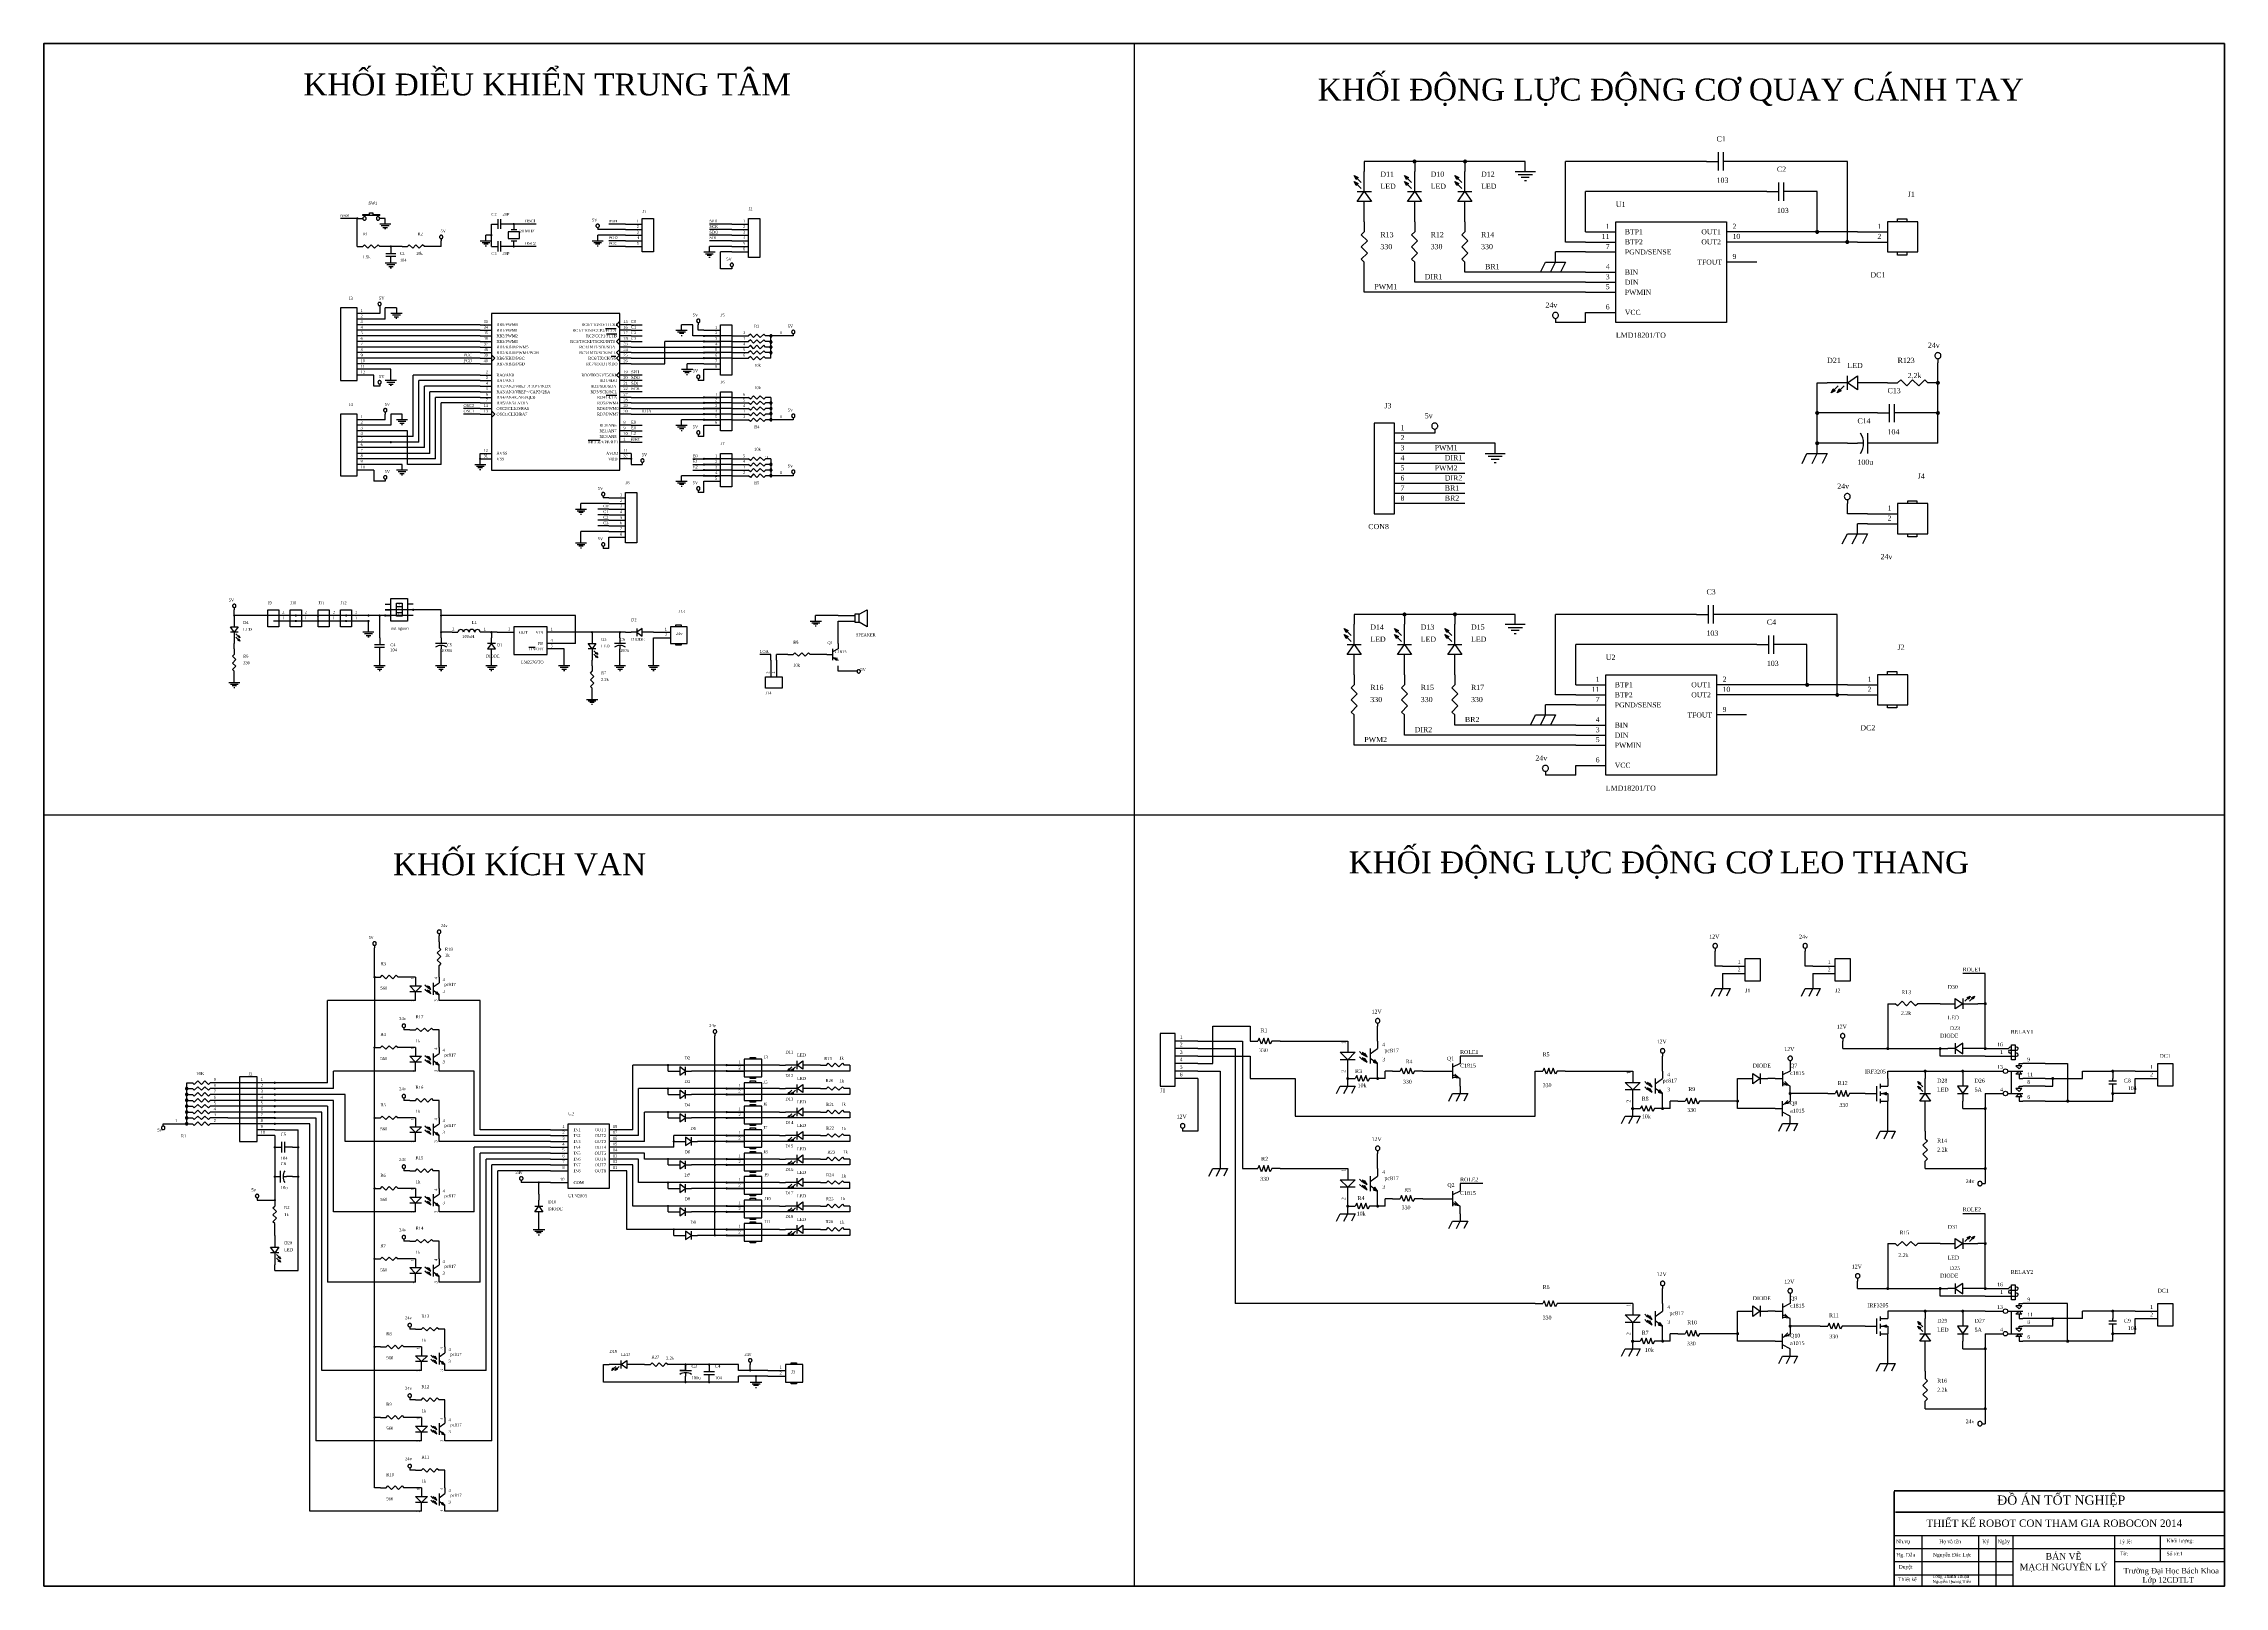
# Model space of a CAD drawing. Header units: millimetres. Extents: x 1065 to 3947, y -1468 to -625.
# Drawn here: x 1065 to 2254, y -1466 to -625 of the extents above; entities that cross this region are included whole.
import ezdxf

# ---------------------------------------------------------------- set-up
doc = ezdxf.new("R2010")
doc.units = ezdxf.units.MM
for name, color, linetype in [('DUONG BAO', 80, 'Continuous'), ('PARTS', 7, 'Continuous'), ('PARTTEXT', 7, 'Continuous'), ('WIRE', 7, 'Continuous'), ('WIRETEXT', 7, 'Continuous')]:
    doc.layers.add(name, color=color, linetype=linetype)
doc.layers.add('net dam', color=7, linetype='Continuous', lineweight=35)
doc.styles.add('Manh', font='times_0.ttf')
doc.styles.get("Standard").update_dxf_attribs({"font": 'times_0.ttf'})

msp = doc.modelspace()

# ---------------------------------------------------------------- linework, layer by layer
at = {"lineweight": 30}
for p, q in [((1659.1, -625.3), (1659.1, -1466.3)), ((1064.6, -1045.8), (2253.6, -1045.8))]:
    msp.add_line(p, q, dxfattribs=at)
for p in [(1714.2, -1283.6), (1877.8, -1312.2)]:
    msp.add_line(p, (1714.2, -1312.2))
at = {"layer": 'DUONG BAO', "color": 7, "lineweight": 40}
for p, q in [((2073.6, -1414.2), (2253.6, -1414.2)), ((2073.6, -1414.7), (2073.6, -1452.7))]:
    msp.add_line(p, q, dxfattribs=at)
at = {"layer": 'DUONG BAO', "color": 7}
for p, q in [((2253.6, -1414.2), (2253.6, -1466.3)), ((2073.6, -1438.7), (2253.6, -1438.7)), ((2088.6, -1438.7), (2088.6, -1452.7)), ((2119.5, -1438.7), (2119.5, -1452.7)), ((2128.9, -1438.7), (2128.9, -1452.7)), ((2138.2, -1438.7), (2138.2, -1452.7)), ((2193.6, -1438.7), (2193.6, -1452.7)), ((2218.6, -1438.7), (2218.6, -1452.7)), ((2073.6, -1445.7), (2253.6, -1445.7)), ((2073.6, -1445.7), (2138.2, -1445.7)), ((2073.6, -1445.7), (2138.2, -1445.7)), ((2138.2, -1445.7), (2138.2, -1452.7)), ((2193.6, -1445.7), (2193.6, -1452.7)), ((2073.6, -1452.8), (2138.2, -1452.8)), ((2073.6, -1460), (2138.2, -1460)), ((2088.6, -1452.7), (2088.6, -1466.3)), ((2119.5, -1452.7), (2119.5, -1466.3)), ((2128.9, -1452.7), (2128.9, -1466.3)), ((2138.2, -1452.7), (2138.2, -1466.3)), ((2138.2, -1455.6), (2138.2, -1466.3)), ((2193.6, -1452.7), (2253.6, -1452.7)), ((2193.6, -1452.7), (2193.6, -1466.3)), ((2193.6, -1455.6), (2193.6, -1466.3)), ((2253.6, -1466.3), (2073.6, -1466.3))]:
    msp.add_line(p, q, dxfattribs=at)
at = {"layer": 'net dam'}
msp.add_line((2253.4, -1425.9), (2074.2, -1425.9), dxfattribs=at)
at = {"layer": 'net dam', "color": 7}
msp.add_line((2073.6, -1452.7), (2073.6, -1466.3), dxfattribs=at)
at = {"layer": 'net dam', "color": 7, "lineweight": 60}
msp.add_lwpolyline([(1064.6, -1466.3), (1064.6, -625.3), (2253.6, -625.3), (2253.6, -1466.3), (1064.6, -1466.3)], close=True, dxfattribs=at)
at = {"layer": 'PARTS'}
for p, q in [((1784.6, -689.6), (1784.6, -695.1)), ((1812.1, -689.6), (1812.1, -695.1)), ((1839.5, -689.6), (1839.5, -695.1)), ((1971.2, -689.6), (1976.7, -689.6)), ((1987.6, -689.6), (1982.1, -689.6)), ((2004.1, -706), (2009.6, -706)), ((2020.6, -706), (2015.1, -706)), ((1235.6, -720.6), (1238.6, -720.6)), ((1250.8, -720.6), (1247.8, -720.6)), ((1308.7, -723.7), (1311.8, -723.7)), ((1317.9, -723.7), (1314.8, -723.7)), ((1320.9, -723.7), (1320.9, -726.7)), ((1381.9, -723.7), (1391, -723.7)), ((1439.8, -723.7), (1448.9, -723.7)), ((1784.6, -722.5), (1784.6, -717)), ((1784.6, -722.5), (1784.6, -728)), ((1812.1, -722.5), (1812.1, -717)), ((1812.1, -722.5), (1812.1, -728)), ((1839.5, -722.5), (1839.5, -717)), ((1839.5, -722.5), (1839.5, -728)), ((1235.6, -735.9), (1238.6, -735.9)), ((1250.8, -735.9), (1247.8, -735.9)), ((1253.9, -735.9), (1253.9, -738.9)), ((1260, -735.9), (1263, -735.9)), ((1275.2, -735.9), (1272.2, -735.9)), ((1308.7, -735.9), (1311.8, -735.9)), ((1317.9, -735.9), (1314.8, -735.9)), ((1320.9, -735.9), (1320.9, -732.8)), ((1381.9, -726.7), (1391, -726.7)), ((1381.9, -729.8), (1391, -729.8)), ((1381.9, -732.8), (1391, -732.8)), ((1381.9, -735.9), (1391, -735.9)), ((1439.8, -726.7), (1448.9, -726.7)), ((1439.8, -729.8), (1448.9, -729.8)), ((1439.8, -732.8), (1448.9, -732.8)), ((1439.8, -735.9), (1448.9, -735.9)), ((1905.3, -728), (1921.8, -728)), ((1905.3, -733.5), (1921.8, -733.5)), ((1998.6, -728), (1982.1, -728)), ((1998.6, -733.5), (1982.1, -733.5)), ((2053.5, -728), (2069.9, -728)), ((2053.5, -733.5), (2069.9, -733.5)), ((1253.9, -745), (1253.9, -742)), ((1439.8, -738.9), (1448.9, -738.9)), ((1784.6, -749.9), (1784.6, -744.4)), ((1812.1, -749.9), (1812.1, -744.4)), ((1839.5, -749.9), (1839.5, -744.4)), ((1905.3, -738.9), (1921.8, -738.9)), ((1998.6, -744.4), (1982.1, -744.4)), ((1905.3, -749.9), (1921.8, -749.9)), ((1905.3, -755.4), (1921.8, -755.4)), ((1905.3, -760.9), (1921.8, -760.9)), ((1244.7, -772.5), (1235.6, -772.5)), ((1905.3, -771.9), (1921.8, -771.9)), ((1244.7, -775.5), (1235.6, -775.5)), ((1244.7, -778.6), (1235.6, -778.6)), ((1244.7, -781.6), (1235.6, -781.6)), ((1244.7, -784.7), (1235.6, -784.7)), ((1302.6, -778.6), (1308.7, -778.6)), ((1302.6, -781.6), (1308.7, -781.6)), ((1302.6, -784.7), (1308.7, -784.7)), ((1378.8, -776.7), (1377, -778.6)), ((1377, -778.6), (1378.8, -780.4)), ((1384.9, -778.6), (1378.8, -778.6)), ((1384.9, -781.6), (1378.8, -781.6)), ((1384.9, -784.7), (1378.8, -784.7)), ((1424.6, -781.6), (1433.7, -781.6)), ((1424.6, -784.7), (1433.7, -784.7)), ((1439.8, -784.7), (1448.9, -784.7)), ((1473.3, -784.7), (1464.2, -784.7)), ((1244.7, -787.7), (1235.6, -787.7)), ((1244.7, -790.8), (1235.6, -790.8)), ((1244.7, -793.8), (1235.6, -793.8)), ((1302.6, -787.7), (1308.7, -787.7)), ((1302.6, -790.8), (1308.7, -790.8)), ((1302.6, -793.8), (1308.7, -793.8)), ((1308.7, -795), (1310.6, -796.8)), ((1378.8, -785.9), (1377, -787.7)), ((1377, -787.7), (1378.8, -789.5)), ((1378.8, -792), (1377, -793.8)), ((1377, -793.8), (1378.8, -795.6)), ((1378.8, -795), (1377, -796.8)), ((1384.9, -787.7), (1378.8, -787.7)), ((1384.9, -790.8), (1378.8, -790.8)), ((1384.9, -793.8), (1378.8, -793.8)), ((1424.6, -787.7), (1433.7, -787.7)), ((1424.6, -790.8), (1433.7, -790.8)), ((1424.6, -793.8), (1433.7, -793.8)), ((1439.8, -787.7), (1448.9, -787.7)), ((1439.8, -790.8), (1448.9, -790.8)), ((1439.8, -793.8), (1448.9, -793.8)), ((1244.7, -796.8), (1235.6, -796.8)), ((1244.7, -799.9), (1235.6, -799.9)), ((1244.7, -802.9), (1235.6, -802.9)), ((1244.7, -806), (1235.6, -806)), ((1302.6, -796.8), (1308.7, -796.8)), ((1302.6, -799.9), (1308.7, -799.9)), ((1302.6, -806), (1308.7, -806)), ((1310.6, -796.8), (1308.7, -798.7)), ((1377, -796.8), (1378.8, -798.7)), ((1378.8, -804.2), (1377, -806)), ((1377, -806), (1378.8, -807.8)), ((1384.9, -796.8), (1378.8, -796.8)), ((1384.9, -799.9), (1378.8, -799.9)), ((1384.9, -806), (1378.8, -806)), ((1424.6, -796.8), (1433.7, -796.8)), ((1424.6, -799.9), (1433.7, -799.9)), ((1424.6, -802.9), (1433.7, -802.9)), ((1439.8, -796.8), (1448.9, -796.8)), ((1302.6, -809), (1308.7, -809)), ((1302.6, -812.1), (1308.7, -812.1)), ((1302.6, -815.1), (1308.7, -815.1)), ((1302.6, -818.2), (1308.7, -818.2)), ((1384.9, -809), (1378.8, -809)), ((1384.9, -812.1), (1378.8, -812.1)), ((1384.9, -815.1), (1378.8, -815.1)), ((1384.9, -818.2), (1378.8, -818.2)), ((1424.6, -818.2), (1433.7, -818.2)), ((1439.8, -818.2), (1448.9, -818.2)), ((2031.5, -810.3), (2037, -810.3)), ((2064.4, -810.3), (2059, -810.3)), ((2069.9, -810.3), (2075.4, -810.3)), ((2097.4, -810.3), (2091.9, -810.3)), ((1244.7, -830.4), (1235.6, -830.4)), ((1302.6, -821.2), (1308.7, -821.2)), ((1302.6, -824.3), (1308.7, -824.3)), ((1302.6, -827.3), (1308.7, -827.3)), ((1308.7, -825.5), (1310.6, -827.3)), ((1310.6, -827.3), (1308.7, -829.2)), ((1384.9, -821.2), (1378.8, -821.2)), ((1384.9, -824.3), (1378.8, -824.3)), ((1384.9, -827.3), (1378.8, -827.3)), ((1424.6, -821.2), (1433.7, -821.2)), ((1424.6, -824.3), (1433.7, -824.3)), ((1424.6, -827.3), (1433.7, -827.3)), ((1424.6, -830.4), (1433.7, -830.4)), ((1439.8, -821.2), (1448.9, -821.2)), ((1439.8, -824.3), (1448.9, -824.3)), ((1439.8, -827.3), (1448.9, -827.3)), ((1439.8, -830.4), (1448.9, -830.4)), ((1473.3, -830.4), (1464.2, -830.4)), ((2064.4, -826.7), (2069.9, -826.7)), ((2080.9, -826.7), (2075.4, -826.7)), ((1244.7, -833.4), (1235.6, -833.4)), ((1244.7, -836.5), (1235.6, -836.5)), ((1244.7, -839.5), (1235.6, -839.5)), ((1244.7, -842.6), (1235.6, -842.6)), ((1384.9, -833.4), (1378.8, -833.4)), ((1384.9, -836.5), (1378.8, -836.5)), ((1384.9, -839.5), (1378.8, -839.5)), ((1384.9, -842.6), (1378.8, -842.6)), ((1424.6, -833.4), (1433.7, -833.4)), ((1817.6, -837.7), (1801.1, -837.7)), ((1817.6, -843.2), (1801.1, -843.2)), ((2048, -843.2), (2053.5, -843.2)), ((2064.4, -843.2), (2059, -843.2)), ((1244.7, -845.6), (1235.6, -845.6)), ((1244.7, -848.7), (1235.6, -848.7)), ((1244.7, -851.7), (1235.6, -851.7)), ((1244.7, -854.8), (1235.6, -854.8)), ((1302.6, -848.7), (1308.7, -848.7)), ((1302.6, -851.7), (1308.7, -851.7)), ((1384.9, -848.7), (1378.8, -848.7)), ((1384.9, -851.7), (1378.8, -851.7)), ((1424.6, -851.7), (1433.7, -851.7)), ((1424.6, -854.8), (1433.7, -854.8)), ((1439.8, -851.7), (1448.9, -851.7)), ((1439.8, -854.8), (1448.9, -854.8)), ((1817.6, -848.7), (1801.1, -848.7)), ((1817.6, -854.2), (1801.1, -854.2)), ((1244.7, -857.8), (1235.6, -857.8)), ((1424.6, -857.8), (1433.7, -857.8)), ((1424.6, -860.9), (1433.7, -860.9)), ((1424.6, -863.9), (1433.7, -863.9)), ((1439.8, -857.8), (1448.9, -857.8)), ((1439.8, -860.9), (1448.9, -860.9)), ((1473.3, -860.9), (1464.2, -860.9)), ((1817.6, -859.7), (1801.1, -859.7)), ((1817.6, -865.1), (1801.1, -865.1)), ((1372.7, -873), (1381.9, -873)), ((1372.7, -876.1), (1381.9, -876.1)), ((1372.7, -879.1), (1381.9, -879.1)), ((1817.6, -870.6), (1801.1, -870.6)), ((1817.6, -876.1), (1801.1, -876.1)), ((1372.7, -882.2), (1381.9, -882.2)), ((1372.7, -885.2), (1381.9, -885.2)), ((1372.7, -888.3), (1381.9, -888.3)), ((1372.7, -891.3), (1381.9, -891.3)), ((2059, -881.6), (2075.4, -881.6)), ((2059, -887.1), (2075.4, -887.1)), ((1372.7, -894.4), (1381.9, -894.4)), ((1168.5, -937.1), (1168.5, -940.1)), ((1202.1, -937.1), (1192.9, -937.1)), ((1214.3, -937.1), (1205.1, -937.1)), ((1229.5, -937.1), (1220.3, -937.1)), ((1241.7, -937.1), (1232.5, -937.1)), ((1250.8, -931), (1253.9, -931)), ((1250.8, -934), (1253.9, -934)), ((1250.8, -937.1), (1253.9, -937.1)), ((1266.1, -931), (1263, -931)), ((1266.1, -934), (1263, -934)), ((1266.1, -937.1), (1263, -937.1)), ((1497.7, -937.1), (1506.9, -937.1)), ((1779.2, -936.5), (1779.2, -941.9)), ((1806.6, -936.5), (1806.6, -941.9)), ((1834, -936.5), (1834, -941.9)), ((1965.7, -936.5), (1971.2, -936.5)), ((1982.1, -936.5), (1976.7, -936.5)), ((1202.1, -940.1), (1192.9, -940.1)), ((1214.3, -940.1), (1205.1, -940.1)), ((1229.5, -940.1), (1220.3, -940.1)), ((1241.7, -940.1), (1232.5, -940.1)), ((1247.8, -949.2), (1247.8, -952.3)), ((1281.3, -949.2), (1281.3, -952.3)), ((1287.4, -946.2), (1290.5, -946.2)), ((1305.7, -946.2), (1302.6, -946.2)), ((1308.7, -946.2), (1308.7, -949.2)), ((1311.8, -946.2), (1320.9, -946.2)), ((1348.4, -946.2), (1339.2, -946.2)), ((1363.6, -946.2), (1363.6, -949.2)), ((1378.8, -949.2), (1378.8, -952.3)), ((1381.9, -946.2), (1384.9, -946.2)), ((1397.1, -946.2), (1394.1, -946.2)), ((1397.1, -946.2), (1406.3, -946.2)), ((1397.1, -949.2), (1406.3, -949.2)), ((1497.7, -940.1), (1506.9, -940.1)), ((1168.5, -955.3), (1168.5, -952.3)), ((1168.5, -955.3), (1168.5, -958.4)), ((1247.8, -958.4), (1247.8, -955.3)), ((1281.3, -958.4), (1281.3, -955.3)), ((1308.7, -961.4), (1308.7, -958.4)), ((1348.4, -952.3), (1339.2, -952.3)), ((1348.4, -955.3), (1339.2, -955.3)), ((1363.6, -964.5), (1363.6, -961.4)), ((1378.8, -958.4), (1378.8, -955.3)), ((1461.1, -961.4), (1461.1, -970.6)), ((1464.2, -961.4), (1464.2, -970.6)), ((1470.3, -958.4), (1473.3, -958.4)), ((1485.5, -958.4), (1482.5, -958.4)), ((1491.6, -958.4), (1494.7, -958.4)), ((1497.7, -952.3), (1497.7, -955.3)), ((1998.6, -952.9), (2004.1, -952.9)), ((2015.1, -952.9), (2009.6, -952.9)), ((1168.5, -970.6), (1168.5, -967.5)), ((1363.6, -964.5), (1363.6, -967.5)), ((1497.7, -967.5), (1497.7, -964.5)), ((1779.2, -969.4), (1779.2, -963.9)), ((1779.2, -969.4), (1779.2, -974.9)), ((1806.6, -969.4), (1806.6, -963.9)), ((1806.6, -969.4), (1806.6, -974.9)), ((1834, -969.4), (1834, -963.9)), ((1834, -969.4), (1834, -974.9)), ((1899.9, -974.9), (1916.3, -974.9)), ((1993.1, -974.9), (1976.7, -974.9)), ((2048, -974.9), (2064.4, -974.9)), ((1363.6, -979.7), (1363.6, -976.7)), ((1899.9, -980.4), (1916.3, -980.4)), ((1899.9, -985.8), (1916.3, -985.8)), ((1993.1, -980.4), (1976.7, -980.4)), ((2048, -980.4), (2064.4, -980.4)), ((1779.2, -996.8), (1779.2, -991.3)), ((1806.6, -996.8), (1806.6, -991.3)), ((1834, -996.8), (1834, -991.3)), ((1899.9, -996.8), (1916.3, -996.8)), ((1993.1, -991.3), (1976.7, -991.3)), ((1899.9, -1002.3), (1916.3, -1002.3)), ((1899.9, -1007.8), (1916.3, -1007.8)), ((1899.9, -1018.8), (1916.3, -1018.8)), ((1280.2, -1115), (1280.2, -1118.2)), ((1280.2, -1131), (1280.2, -1127.8)), ((1980, -1128.2), (1992.3, -1128.2)), ((2029.1, -1128.2), (2041.4, -1128.2)), ((1245, -1134.2), (1248.2, -1134.2)), ((1261, -1134.2), (1257.8, -1134.2)), ((1267.4, -1134.2), (1267.4, -1137.4)), ((1280.2, -1134.2), (1280.2, -1137.4)), ((1980, -1132.3), (1992.3, -1132.3)), ((2029.1, -1132.3), (2041.4, -1132.3)), ((1267.4, -1147), (1267.4, -1143.8)), ((1280.2, -1147), (1280.2, -1143.8)), ((2070, -1148.7), (2074.1, -1148.7)), ((2090.4, -1148.7), (2086.4, -1148.7)), ((2098.6, -1148.7), (2102.7, -1148.7)), ((2123.2, -1148.7), (2119.1, -1148.7)), ((1264.2, -1163), (1267.4, -1163)), ((1280.2, -1163), (1277, -1163)), ((1245, -1172.6), (1248.2, -1172.6)), ((1261, -1172.6), (1257.8, -1172.6)), ((1267.4, -1172.6), (1267.4, -1175.8)), ((1280.2, -1172.6), (1280.2, -1175.8)), ((1693.8, -1169.1), (1681.5, -1169.1)), ((1693.8, -1173.2), (1681.5, -1173.2)), ((1722.4, -1169.1), (1726.5, -1169.1)), ((1738.8, -1169.1), (1734.7, -1169.1)), ((1775.6, -1169.1), (1775.6, -1173.2)), ((1791.9, -1169.1), (1791.9, -1173.2)), ((2098.6, -1173.2), (2102.7, -1173.2)), ((2119.1, -1173.2), (2115, -1173.2)), ((2123.2, -1173.2), (2135.4, -1173.2)), ((1267.4, -1185.4), (1267.4, -1182.2)), ((1280.2, -1185.4), (1280.2, -1182.2)), ((1405, -1185.4), (1408.2, -1185.4)), ((1421, -1185.4), (1417.8, -1185.4)), ((1437, -1182.2), (1446.6, -1182.2)), ((1437, -1185.4), (1446.6, -1185.4)), ((1465.8, -1182.2), (1469, -1182.2)), ((1485, -1182.2), (1481.8, -1182.2)), ((1488.2, -1182.2), (1491.4, -1182.2)), ((1504.2, -1182.2), (1501, -1182.2)), ((1693.8, -1177.3), (1681.5, -1177.3)), ((1693.8, -1181.4), (1681.5, -1181.4)), ((1693.8, -1185.5), (1681.5, -1185.5)), ((1775.6, -1185.5), (1775.6, -1181.4)), ((1791.9, -1185.5), (1791.9, -1181.4)), ((1800.1, -1185.5), (1804.2, -1185.5)), ((1816.5, -1185.5), (1812.4, -1185.5)), ((1828.7, -1185.5), (1832.8, -1185.5)), ((1836.9, -1177.3), (1836.9, -1181.4)), ((1877.8, -1185.5), (1881.9, -1185.5)), ((1894.2, -1185.5), (1890.1, -1185.5)), ((1931, -1185.5), (1931, -1189.5)), ((1947.3, -1185.5), (1947.3, -1189.5)), ((2016.8, -1181.4), (2016.8, -1185.5)), ((2090.4, -1185.5), (2090.4, -1189.5)), ((2110.9, -1185.5), (2110.9, -1189.5)), ((2123.2, -1177.3), (2135.4, -1177.3)), ((2123.2, -1185.5), (2133, -1185.5)), ((2155.9, -1181.4), (2143.6, -1181.4)), ((2192.7, -1185.5), (2192.7, -1189.5)), ((2204.9, -1185.5), (2217.2, -1185.5)), ((1165, -1191.8), (1155.4, -1191.8)), ((1165, -1195), (1155.4, -1195)), ((1165, -1198.2), (1155.4, -1198.2)), ((1190.6, -1191.8), (1181, -1191.8)), ((1190.6, -1195), (1181, -1195)), ((1190.6, -1198.2), (1181, -1198.2)), ((1405, -1198.2), (1408.2, -1198.2)), ((1421, -1198.2), (1417.8, -1198.2)), ((1437, -1195), (1446.6, -1195)), ((1437, -1198.2), (1446.6, -1198.2)), ((1465.8, -1195), (1469, -1195)), ((1485, -1195), (1481.8, -1195)), ((1488.2, -1195), (1491.4, -1195)), ((1504.2, -1195), (1501, -1195)), ((1693.8, -1189.5), (1681.5, -1189.5)), ((1775.6, -1189.5), (1779.6, -1189.5)), ((1791.9, -1189.5), (1787.8, -1189.5)), ((1836.9, -1193.6), (1836.9, -1189.5)), ((1931, -1201.8), (1931, -1197.7)), ((1947.3, -1201.8), (1947.3, -1197.7)), ((1988.2, -1189.5), (1992.3, -1189.5)), ((2008.7, -1189.5), (2004.6, -1189.5)), ((2008.7, -1189.5), (2012.7, -1189.5)), ((2016.8, -1197.7), (2016.8, -1193.6)), ((2016.8, -1197.7), (2016.8, -1201.8)), ((2037.3, -1197.7), (2041.4, -1197.7)), ((2053.6, -1197.7), (2049.5, -1197.7)), ((2057.7, -1197.7), (2061.8, -1197.7)), ((2070, -1189.5), (2070, -1193.6)), ((2123.2, -1197.7), (2133, -1197.7)), ((2155.9, -1189.5), (2143.6, -1189.5)), ((2155.9, -1193.6), (2143.6, -1193.6)), ((2192.7, -1197.7), (2192.7, -1193.6)), ((2204.9, -1189.5), (2217.2, -1189.5)), ((1165, -1201.4), (1155.4, -1201.4)), ((1165, -1204.6), (1155.4, -1204.6)), ((1165, -1207.8), (1155.4, -1207.8)), ((1165, -1211), (1155.4, -1211)), ((1190.6, -1201.4), (1181, -1201.4)), ((1190.6, -1204.6), (1181, -1204.6)), ((1190.6, -1207.8), (1181, -1207.8)), ((1190.6, -1211), (1181, -1211)), ((1245, -1211), (1248.2, -1211)), ((1261, -1211), (1257.8, -1211)), ((1264.2, -1201.4), (1267.4, -1201.4)), ((1267.4, -1211), (1267.4, -1214.2)), ((1280.2, -1201.4), (1277, -1201.4)), ((1280.2, -1211), (1280.2, -1214.2)), ((1405, -1211), (1408.2, -1211)), ((1421, -1211), (1417.8, -1211)), ((1437, -1207.8), (1446.6, -1207.8)), ((1437, -1211), (1446.6, -1211)), ((1465.8, -1207.8), (1469, -1207.8)), ((1485, -1207.8), (1481.8, -1207.8)), ((1488.2, -1207.8), (1491.4, -1207.8)), ((1504.2, -1207.8), (1501, -1207.8)), ((1931, -1205.9), (1935, -1205.9)), ((1947.3, -1205.9), (1943.2, -1205.9)), ((1955.5, -1201.8), (1959.6, -1201.8)), ((1971.9, -1201.8), (1967.8, -1201.8)), ((2008.7, -1205.9), (2012.7, -1205.9)), ((2016.8, -1214.1), (2016.8, -1210)), ((2070, -1205.9), (2070, -1201.8)), ((2090.4, -1210), (2090.4, -1205.9)), ((2110.9, -1205.9), (2110.9, -1201.8)), ((2155.9, -1201.8), (2143.6, -1201.8)), ((1129.8, -1214.2), (1139.4, -1214.2)), ((1165, -1214.2), (1155.4, -1214.2)), ((1190.6, -1214.2), (1181, -1214.2)), ((1190.6, -1217.4), (1181, -1217.4)), ((1190.6, -1220.6), (1181, -1220.6)), ((1267.4, -1223.8), (1267.4, -1220.6)), ((1280.2, -1223.8), (1280.2, -1220.6)), ((1341, -1217.4), (1350.6, -1217.4)), ((1341, -1220.6), (1350.6, -1220.6)), ((1341, -1223.8), (1350.6, -1223.8)), ((1382.6, -1217.4), (1373, -1217.4)), ((1382.6, -1220.6), (1373, -1220.6)), ((1382.6, -1223.8), (1373, -1223.8)), ((1408.2, -1223.8), (1411.4, -1223.8)), ((1424.2, -1223.8), (1421, -1223.8)), ((1437, -1220.6), (1446.6, -1220.6)), ((1437, -1223.8), (1446.6, -1223.8)), ((1465.8, -1220.6), (1469, -1220.6)), ((1485, -1220.6), (1481.8, -1220.6)), ((1488.2, -1220.6), (1491.4, -1220.6)), ((1504.2, -1220.6), (1501, -1220.6)), ((2090.4, -1218.2), (2090.4, -1222.3)), ((1190.6, -1227), (1193.8, -1227)), ((1200.2, -1227), (1197, -1227)), ((1341, -1227), (1350.6, -1227)), ((1341, -1230.2), (1350.6, -1230.2)), ((1341, -1233.4), (1350.6, -1233.4)), ((1382.6, -1227), (1373, -1227)), ((1382.6, -1230.2), (1373, -1230.2)), ((1382.6, -1233.4), (1373, -1233.4)), ((1437, -1233.4), (1446.6, -1233.4)), ((1465.8, -1233.4), (1469, -1233.4)), ((1485, -1233.4), (1481.8, -1233.4)), ((1488.2, -1233.4), (1491.4, -1233.4)), ((1504.2, -1233.4), (1501, -1233.4)), ((2090.4, -1238.6), (2090.4, -1234.5)), ((1190.6, -1243), (1193.8, -1243)), ((1200.2, -1243), (1197, -1243)), ((1264.2, -1239.8), (1267.4, -1239.8)), ((1280.2, -1239.8), (1277, -1239.8)), ((1341, -1236.6), (1350.6, -1236.6)), ((1341, -1239.8), (1350.6, -1239.8)), ((1341, -1246.2), (1350.6, -1246.2)), ((1382.6, -1236.6), (1373, -1236.6)), ((1382.6, -1239.8), (1373, -1239.8)), ((1405, -1236.6), (1408.2, -1236.6)), ((1421, -1236.6), (1417.8, -1236.6)), ((1437, -1236.6), (1446.6, -1236.6)), ((1437, -1246.2), (1446.6, -1246.2)), ((1465.8, -1246.2), (1469, -1246.2)), ((1485, -1246.2), (1481.8, -1246.2)), ((1488.2, -1246.2), (1491.4, -1246.2)), ((1504.2, -1246.2), (1501, -1246.2)), ((1722.4, -1238.6), (1726.5, -1238.6)), ((1738.8, -1238.6), (1734.7, -1238.6)), ((1775.6, -1238.6), (1775.6, -1242.7)), ((1791.9, -1238.6), (1791.9, -1242.7)), ((1836.9, -1246.8), (1836.9, -1250.9)), ((1190.6, -1255.8), (1190.6, -1259)), ((1245, -1249.4), (1248.2, -1249.4)), ((1261, -1249.4), (1257.8, -1249.4)), ((1267.4, -1249.4), (1267.4, -1252.6)), ((1267.4, -1262.2), (1267.4, -1259)), ((1280.2, -1249.4), (1280.2, -1252.6)), ((1280.2, -1262.2), (1280.2, -1259)), ((1334.6, -1252.6), (1334.6, -1255.8)), ((1405, -1249.4), (1408.2, -1249.4)), ((1421, -1249.4), (1417.8, -1249.4)), ((1437, -1249.4), (1446.6, -1249.4)), ((1437, -1259), (1446.6, -1259)), ((1465.8, -1259), (1469, -1259)), ((1485, -1259), (1481.8, -1259)), ((1488.2, -1259), (1491.4, -1259)), ((1504.2, -1259), (1501, -1259)), ((1775.6, -1255), (1775.6, -1250.9)), ((1775.6, -1259.1), (1779.6, -1259.1)), ((1791.9, -1259.1), (1787.8, -1259.1)), ((1791.9, -1255), (1791.9, -1250.9)), ((1800.1, -1255), (1804.2, -1255)), ((1816.5, -1255), (1812.4, -1255)), ((1828.7, -1255), (1832.8, -1255)), ((1836.9, -1263.2), (1836.9, -1259.1)), ((1190.6, -1271.8), (1190.6, -1268.6)), ((1334.6, -1268.6), (1334.6, -1265.4)), ((1405, -1262.2), (1408.2, -1262.2)), ((1421, -1262.2), (1417.8, -1262.2)), ((1437, -1262.2), (1446.6, -1262.2)), ((1437, -1271.8), (1446.6, -1271.8)), ((1465.8, -1271.8), (1469, -1271.8)), ((1485, -1271.8), (1481.8, -1271.8)), ((1488.2, -1271.8), (1491.4, -1271.8)), ((1504.2, -1271.8), (1501, -1271.8)), ((1190.6, -1275), (1190.6, -1278.2)), ((1264.2, -1278.2), (1267.4, -1278.2)), ((1280.2, -1278.2), (1277, -1278.2)), ((1408.2, -1275), (1411.4, -1275)), ((1424.2, -1275), (1421, -1275)), ((1437, -1275), (1446.6, -1275)), ((2070, -1279.5), (2074.1, -1279.5)), ((2090.4, -1279.5), (2086.4, -1279.5)), ((2098.6, -1279.5), (2102.7, -1279.5)), ((2123.2, -1279.5), (2119.1, -1279.5)), ((1190.6, -1294.2), (1190.6, -1291)), ((1245, -1287.8), (1248.2, -1287.8)), ((1261, -1287.8), (1257.8, -1287.8)), ((1267.4, -1287.8), (1267.4, -1291)), ((1280.2, -1287.8), (1280.2, -1291)), ((1267.4, -1300.6), (1267.4, -1297.4)), ((1280.2, -1300.6), (1280.2, -1297.4)), ((2098.6, -1304), (2102.7, -1304)), ((2119.1, -1304), (2115, -1304)), ((2123.2, -1304), (2135.4, -1304)), ((1877.8, -1312.2), (1881.9, -1312.2)), ((1894.2, -1312.2), (1890.1, -1312.2)), ((1931, -1312.2), (1931, -1316.3)), ((1947.3, -1312.2), (1947.3, -1316.3)), ((1988.2, -1316.3), (1992.3, -1316.3)), ((2008.7, -1316.3), (2004.6, -1316.3)), ((2008.7, -1316.3), (2012.7, -1316.3)), ((2016.8, -1308.1), (2016.8, -1312.2)), ((2070, -1316.3), (2070, -1320.4)), ((2090.4, -1316.3), (2090.4, -1320.4)), ((2110.9, -1316.3), (2110.9, -1320.4)), ((2123.2, -1308.1), (2135.4, -1308.1)), ((2123.2, -1316.3), (2133, -1316.3)), ((2155.9, -1312.2), (2143.6, -1312.2)), ((2192.7, -1316.3), (2192.7, -1320.4)), ((2204.9, -1316.3), (2217.2, -1316.3)), ((1267.4, -1326.2), (1270.6, -1326.2)), ((1283.4, -1326.2), (1280.2, -1326.2)), ((1931, -1328.6), (1931, -1324.5)), ((1947.3, -1328.6), (1947.3, -1324.5)), ((1955.5, -1328.6), (1959.6, -1328.6)), ((1971.9, -1328.6), (1967.8, -1328.6)), ((2016.8, -1324.5), (2016.8, -1320.4)), ((2016.8, -1324.5), (2016.8, -1328.6)), ((2033.2, -1324.5), (2037.3, -1324.5)), ((2049.5, -1324.5), (2045.5, -1324.5)), ((2057.7, -1324.5), (2061.8, -1324.5)), ((2070, -1332.7), (2070, -1328.6)), ((2123.2, -1328.6), (2133, -1328.6)), ((2155.9, -1320.4), (2143.6, -1320.4)), ((2155.9, -1324.5), (2143.6, -1324.5)), ((2192.7, -1328.6), (2192.7, -1324.5)), ((2204.9, -1320.4), (2217.2, -1320.4)), ((1248.2, -1335.8), (1251.4, -1335.8)), ((1264.2, -1335.8), (1261, -1335.8)), ((1270.6, -1335.8), (1270.6, -1339)), ((1283.4, -1335.8), (1283.4, -1339)), ((1931, -1332.7), (1935, -1332.7)), ((1947.3, -1332.7), (1943.2, -1332.7)), ((2008.7, -1332.7), (2012.7, -1332.7)), ((2016.8, -1340.9), (2016.8, -1336.8)), ((2090.4, -1340.9), (2090.4, -1336.8)), ((2110.9, -1336.8), (2110.9, -1332.7)), ((2155.9, -1332.7), (2143.6, -1332.7)), ((1270.6, -1348.6), (1270.6, -1345.4)), ((1283.4, -1348.6), (1283.4, -1345.4)), ((1369.8, -1345.4), (1373, -1345.4)), ((1389, -1345.4), (1385.8, -1345.4)), ((1392.2, -1345.4), (1395.4, -1345.4)), ((1408.2, -1345.4), (1405, -1345.4)), ((1414.6, -1345.4), (1414.6, -1348.6)), ((1414.6, -1355), (1414.6, -1351.8)), ((1427.4, -1345.4), (1427.4, -1348.6)), ((1427.4, -1355), (1427.4, -1351.8)), ((1459.4, -1348.6), (1469, -1348.6)), ((1459.4, -1351.8), (1469, -1351.8)), ((2090.4, -1349), (2090.4, -1353.1)), ((1267.4, -1364.6), (1270.6, -1364.6)), ((1283.4, -1364.6), (1280.2, -1364.6)), ((2090.4, -1369.5), (2090.4, -1365.4)), ((1248.2, -1374.2), (1251.4, -1374.2)), ((1264.2, -1374.2), (1261, -1374.2)), ((1270.6, -1374.2), (1270.6, -1377.4)), ((1283.4, -1374.2), (1283.4, -1377.4)), ((1270.6, -1387), (1270.6, -1383.8)), ((1283.4, -1387), (1283.4, -1383.8)), ((1267.4, -1403), (1270.6, -1403)), ((1283.4, -1403), (1280.2, -1403)), ((1248.2, -1412.6), (1251.4, -1412.6)), ((1264.2, -1412.6), (1261, -1412.6)), ((1270.6, -1412.6), (1270.6, -1415.8)), ((1283.4, -1412.6), (1283.4, -1415.8)), ((1270.6, -1425.4), (1270.6, -1422.2)), ((1283.4, -1425.4), (1283.4, -1422.2))]:
    msp.add_line(p, q, dxfattribs=at)
for points in [[(1976.7, -689.6), (1977.8, -689.6)], [(1977.8, -694.5), (1977.8, -684.6)], [(1980.5, -694.5), (1980.5, -684.6)], [(1982.1, -689.6), (1980.5, -689.6)], [(1779.7, -697.8), (1783, -701.1)], [(1779.7, -701.1), (1783, -704.4)], [(1784.6, -706), (1784.6, -695.1)], [(1807.1, -697.8), (1810.4, -701.1)], [(1807.1, -701.1), (1810.4, -704.4)], [(1812.1, -706), (1812.1, -695.1)], [(1834.6, -697.8), (1837.9, -701.1)], [(1834.6, -701.1), (1837.9, -704.4)], [(1839.5, -706), (1839.5, -695.1)], [(1866.9, -695.1), (1877.9, -695.1)], [(1868.6, -696.7), (1876.3, -696.7)], [(1874.6, -698.3), (1870.2, -698.3)], [(1871.9, -700), (1873, -700)], [(2010.7, -711), (2010.7, -701.1)], [(2013.4, -711), (2013.4, -701.1)], [(1780.8, -706), (1788.5, -706)], [(1784.6, -717), (1784.6, -711.5)], [(1808.2, -706), (1815.9, -706)], [(1812.1, -717), (1812.1, -711.5)], [(1835.7, -706), (1843.3, -706)], [(1839.5, -717), (1839.5, -711.5)], [(2009.6, -706), (2010.7, -706)], [(2015.1, -706), (2013.4, -706)], [(1238.6, -719.1), (1238.6, -718.5)], [(1238.6, -718.5), (1242.3, -718.5)], [(1247.8, -719.1), (1238.6, -719.1)], [(1242.3, -718.5), (1242.3, -717.6)], [(1242.3, -717.6), (1244.1, -717.6)], [(1244.1, -717.6), (1244.1, -718.5)], [(1244.1, -718.5), (1247.8, -718.5)], [(1247.8, -719.1), (1247.8, -718.5)], [(1253.9, -723.7), (1247.8, -723.7)], [(1253, -724.6), (1248.7, -724.6)], [(1311.8, -723.7), (1312.4, -723.7)], [(1312.4, -726.4), (1312.4, -721)], [(1313.9, -726.4), (1313.9, -721)], [(1314.8, -723.7), (1313.9, -723.7)], [(2075.4, -722.5), (2075.4, -722.5), (2075.4, -720.8), (2080.4, -720.8), (2080.4, -722.5)], [(1238.6, -735.9), (1239.5, -735)], [(1239.5, -735), (1241.4, -736.8)], [(1241.4, -736.8), (1243.2, -735)], [(1243.2, -735), (1245, -736.8)], [(1245, -736.8), (1246.9, -735)], [(1246.9, -735), (1247.8, -735.9)], [(1249.6, -725.5), (1252, -725.5)], [(1251.1, -726.4), (1250.5, -726.4)], [(1263.9, -735), (1263, -735.9)], [(1265.8, -736.8), (1263.9, -735)], [(1267.6, -735), (1265.8, -736.8)], [(1269.4, -736.8), (1267.6, -735)], [(1271.2, -735), (1269.4, -736.8)], [(1272.2, -735.9), (1271.2, -735)], [(1281.3, -731.6), (1281.3, -732.8)], [(1302.6, -732.8), (1308.7, -732.8)], [(1303.6, -733.8), (1307.8, -733.8)], [(1306.9, -734.7), (1304.5, -734.7)], [(1305.4, -735.6), (1306, -735.6)], [(1311.8, -735.9), (1312.4, -735.9)], [(1312.4, -738.6), (1312.4, -733.1)], [(1313.9, -738.6), (1313.9, -733.1)], [(1314.8, -735.9), (1313.9, -735.9)], [(1324, -728), (1317.9, -728)], [(1317.9, -728), (1317.9, -731.6)], [(1317.9, -731.6), (1324, -731.6)], [(1319.4, -726.7), (1322.5, -726.7)], [(1319.4, -732.8), (1322.5, -732.8)], [(1324, -731.6), (1324, -728)], [(1363.6, -732.8), (1369.7, -732.8)], [(1364.5, -733.8), (1368.8, -733.8)], [(1367.9, -734.7), (1365.4, -734.7)], [(1366.3, -735.6), (1367, -735.6)], [(1366.7, -725.5), (1366.7, -726.7)], [(1783, -729.6), (1784.6, -728)], [(1786.3, -732.9), (1783, -729.6)], [(1783, -736.2), (1786.3, -732.9)], [(1786.3, -739.5), (1783, -736.2)], [(1810.4, -729.6), (1812.1, -728)], [(1813.7, -732.9), (1810.4, -729.6)], [(1810.4, -736.2), (1813.7, -732.9)], [(1813.7, -739.5), (1810.4, -736.2)], [(1837.9, -729.6), (1839.5, -728)], [(1841.1, -732.9), (1837.9, -729.6)], [(1837.9, -736.2), (1841.1, -732.9)], [(1841.1, -739.5), (1837.9, -736.2)], [(1256.9, -745), (1250.8, -745)], [(1256.6, -739.9), (1251.1, -739.9)], [(1256.6, -741.4), (1251.1, -741.4)], [(1256, -745.9), (1251.7, -745.9)], [(1252.7, -746.9), (1255.1, -746.9)], [(1254.2, -747.8), (1253.6, -747.8)], [(1253.9, -738.9), (1253.9, -739.9)], [(1253.9, -742), (1253.9, -741.4)], [(1424.6, -738.9), (1430.7, -738.9)], [(1425.5, -739.9), (1429.7, -739.9)], [(1428.8, -740.8), (1426.4, -740.8)], [(1427.3, -741.7), (1427.9, -741.7)], [(1439.8, -746.9), (1439.8, -748.1)], [(1783, -742.8), (1786.3, -739.5)], [(1784.6, -744.4), (1783, -742.8)], [(1810.4, -742.8), (1813.7, -739.5)], [(1812.1, -744.4), (1810.4, -742.8)], [(1837.9, -742.8), (1841.1, -739.5)], [(1839.5, -744.4), (1837.9, -742.8)], [(1880.7, -749.9), (1883.4, -744.4)], [(1883.4, -744.4), (1894.4, -744.4)], [(1886.1, -749.9), (1888.9, -744.4)], [(1894.4, -744.4), (1891.6, -749.9)], [(2080.4, -738.9), (2080.4, -738.9), (2080.4, -740.6), (2075.4, -740.6), (2075.4, -738.9)], [(1247.8, -768.2), (1247.8, -769.4)], [(1260, -772.5), (1253.9, -772.5)], [(1259.1, -773.4), (1254.8, -773.4)], [(1255.7, -774.3), (1258.1, -774.3)], [(1257.2, -775.2), (1256.6, -775.2)], [(1409.3, -781.6), (1415.4, -781.6)], [(1410.2, -782.5), (1414.5, -782.5)], [(1413.6, -783.4), (1411.2, -783.4)], [(1412.1, -784.4), (1412.7, -784.4)], [(1421.5, -777.3), (1421.5, -778.6)], [(1449.9, -783.7), (1448.9, -784.7)], [(1451.7, -785.6), (1449.9, -783.7)], [(1453.5, -783.7), (1451.7, -785.6)], [(1455.3, -785.6), (1453.5, -783.7)], [(1457.2, -783.7), (1455.3, -785.6)], [(1458.1, -784.7), (1457.2, -783.7)], [(1461.1, -784.7), (1458.1, -784.7)], [(1461.1, -796.8), (1461.1, -784.7)], [(1464.2, -784.7), (1461.4, -784.7)], [(1473.3, -783.4), (1473.3, -784.7)], [(1888.9, -775.2), (1888.9, -777.4)], [(1449.9, -786.8), (1448.9, -787.7)], [(1449.9, -789.8), (1448.9, -790.8)], [(1449.9, -792.9), (1448.9, -793.8)], [(1449.9, -795.9), (1448.9, -796.8)], [(1451.7, -788.6), (1449.9, -786.8)], [(1451.7, -791.7), (1449.9, -789.8)], [(1451.7, -794.7), (1449.9, -792.9)], [(1451.7, -797.8), (1449.9, -795.9)], [(1453.5, -786.8), (1451.7, -788.6)], [(1453.5, -789.8), (1451.7, -791.7)], [(1453.5, -792.9), (1451.7, -794.7)], [(1453.5, -795.9), (1451.7, -797.8)], [(1455.3, -788.6), (1453.5, -786.8)], [(1455.3, -791.7), (1453.5, -789.8)], [(1455.3, -794.7), (1453.5, -792.9)], [(1455.3, -797.8), (1453.5, -795.9)], [(1457.2, -786.8), (1455.3, -788.6)], [(1457.2, -789.8), (1455.3, -791.7)], [(1457.2, -792.9), (1455.3, -794.7)], [(1457.2, -795.9), (1455.3, -797.8)], [(1458.1, -787.7), (1457.2, -786.8)], [(1458.1, -790.8), (1457.2, -789.8)], [(1458.1, -793.8), (1457.2, -792.9)], [(1458.1, -796.8), (1457.2, -795.9)], [(1460.8, -787.7), (1458.1, -787.7)], [(1461.1, -790.8), (1458.1, -790.8)], [(1460.8, -793.8), (1458.1, -793.8)], [(1412.4, -802.9), (1418.5, -802.9)], [(1413.3, -803.9), (1417.6, -803.9)], [(1416.6, -804.8), (1414.2, -804.8)], [(1415.1, -805.7), (1415.7, -805.7)], [(1421.5, -807.8), (1421.5, -809)], [(1461.1, -796.8), (1458.1, -796.8)], [(2048, -814.1), (2048, -806.4)], [(2097.4, -797.1), (2097.4, -799.3)], [(1247.8, -810.9), (1247.8, -812.1)], [(1256.9, -809), (1250.8, -809)], [(1256, -810), (1251.7, -810)], [(1252.7, -810.9), (1255.1, -810.9)], [(1254.2, -811.8), (1253.6, -811.8)], [(1449.9, -819.1), (1448.9, -818.2)], [(1451.7, -817.3), (1449.9, -819.1)], [(1451.7, -820.3), (1449.9, -822.1)], [(1453.5, -819.1), (1451.7, -817.3)], [(1453.5, -822.1), (1451.7, -820.3)], [(1455.3, -817.3), (1453.5, -819.1)], [(1455.3, -820.3), (1453.5, -822.1)], [(1457.2, -819.1), (1455.3, -817.3)], [(1457.2, -822.1), (1455.3, -820.3)], [(1458.1, -818.2), (1457.2, -819.1)], [(1461.1, -818.2), (1458.1, -818.2)], [(1461.1, -818.2), (1461.1, -830.4)], [(2048, -810.3), (2037, -810.3)], [(2039.8, -815.2), (2043, -811.9)], [(2043, -815.2), (2046.3, -811.9)], [(2059, -810.3), (2053.5, -810.3)], [(2075.4, -810.3), (2077.1, -808.6)], [(2077.1, -808.6), (2080.4, -811.9)], [(2080.4, -811.9), (2083.6, -808.6)], [(2083.6, -808.6), (2086.9, -811.9)], [(2086.9, -811.9), (2090.2, -808.6)], [(2090.2, -808.6), (2091.9, -810.3)], [(1250.8, -826.1), (1250.8, -827.3)], [(1263, -830.4), (1256.9, -830.4)], [(1262.1, -831.3), (1257.8, -831.3)], [(1258.8, -832.2), (1261.2, -832.2)], [(1449.9, -822.1), (1448.9, -821.2)], [(1449.9, -825.2), (1448.9, -824.3)], [(1449.9, -828.2), (1448.9, -827.3)], [(1449.9, -831.3), (1448.9, -830.4)], [(1451.7, -823.4), (1449.9, -825.2)], [(1451.7, -826.4), (1449.9, -828.2)], [(1451.7, -829.5), (1449.9, -831.3)], [(1453.5, -825.2), (1451.7, -823.4)], [(1453.5, -828.2), (1451.7, -826.4)], [(1453.5, -831.3), (1451.7, -829.5)], [(1455.3, -823.4), (1453.5, -825.2)], [(1455.3, -826.4), (1453.5, -828.2)], [(1455.3, -829.5), (1453.5, -831.3)], [(1457.2, -825.2), (1455.3, -823.4)], [(1457.2, -828.2), (1455.3, -826.4)], [(1457.2, -831.3), (1455.3, -829.5)], [(1458.1, -821.2), (1457.2, -822.1)], [(1458.1, -824.3), (1457.2, -825.2)], [(1458.1, -827.3), (1457.2, -828.2)], [(1458.1, -830.4), (1457.2, -831.3)], [(1460.8, -821.2), (1458.1, -821.2)], [(1461.1, -824.3), (1458.1, -824.3)], [(1460.8, -827.3), (1458.1, -827.3)], [(1461.1, -830.4), (1458.1, -830.4)], [(1464.2, -830.4), (1461.4, -830.4)], [(1473.3, -829.2), (1473.3, -830.4)], [(2069.9, -826.7), (2071, -826.7)], [(2071, -831.7), (2071, -821.8)], [(2073.8, -831.7), (2073.8, -821.8)], [(2075.4, -826.7), (2073.8, -826.7)], [(1260.3, -833.1), (1259.7, -833.1)], [(1409.3, -833.4), (1415.4, -833.4)], [(1410.2, -834.3), (1414.5, -834.3)], [(1413.6, -835.3), (1411.2, -835.3)], [(1412.1, -836.2), (1412.7, -836.2)], [(1421.5, -838.3), (1421.5, -839.5)], [(1823, -835.5), (1823, -837.7)], [(2056.8, -843.2), (2053.5, -843.2)], [(2059, -837.7), (2059, -848.7)], [(1299.6, -854.8), (1305.7, -854.8)], [(1300.5, -855.7), (1304.8, -855.7)], [(1391, -853.5), (1391, -854.8)], [(1449.9, -852.6), (1448.9, -851.7)], [(1449.9, -855.7), (1448.9, -854.8)], [(1451.7, -850.8), (1449.9, -852.6)], [(1451.7, -853.8), (1449.9, -855.7)], [(1453.5, -852.6), (1451.7, -850.8)], [(1453.5, -855.7), (1451.7, -853.8)], [(1455.3, -850.8), (1453.5, -852.6)], [(1455.3, -853.8), (1453.5, -855.7)], [(1457.2, -852.6), (1455.3, -850.8)], [(1457.2, -855.7), (1455.3, -853.8)], [(1458.1, -851.7), (1457.2, -852.6)], [(1458.1, -854.8), (1457.2, -855.7)], [(1461.1, -851.7), (1458.1, -851.7)], [(1461.1, -854.8), (1458.1, -854.8)], [(1461.1, -851.7), (1461.1, -860.9)], [(1850.5, -848.7), (1861.4, -848.7)], [(1852.1, -850.3), (1859.8, -850.3)], [(1858.2, -852), (1853.8, -852)], [(1855.4, -853.6), (1856.5, -853.6)], [(2023.3, -854.2), (2026, -848.7)], [(2026, -848.7), (2037, -848.7)], [(2028.8, -854.2), (2031.5, -848.7)], [(2037, -848.7), (2034.3, -854.2)], [(1250.8, -862.7), (1250.8, -863.9)], [(1263, -857.8), (1256.9, -857.8)], [(1262.1, -858.7), (1257.8, -858.7)], [(1258.8, -859.6), (1261.2, -859.6)], [(1260.3, -860.6), (1259.7, -860.6)], [(1303.9, -856.6), (1301.4, -856.6)], [(1302.3, -857.5), (1302.9, -857.5)], [(1409.3, -863.9), (1415.4, -863.9)], [(1410.2, -864.8), (1414.5, -864.8)], [(1413.6, -865.7), (1411.2, -865.7)], [(1412.1, -866.6), (1412.7, -866.6)], [(1449.9, -858.7), (1448.9, -857.8)], [(1449.9, -861.8), (1448.9, -860.9)], [(1451.7, -856.9), (1449.9, -858.7)], [(1451.7, -859.9), (1449.9, -861.8)], [(1453.5, -858.7), (1451.7, -856.9)], [(1453.5, -861.8), (1451.7, -859.9)], [(1455.3, -856.9), (1453.5, -858.7)], [(1455.3, -859.9), (1453.5, -861.8)], [(1457.2, -858.7), (1455.3, -856.9)], [(1457.2, -861.8), (1455.3, -859.9)], [(1458.1, -857.8), (1457.2, -858.7)], [(1458.1, -860.9), (1457.2, -861.8)], [(1461.1, -857.8), (1458.1, -857.8)], [(1461.1, -860.9), (1458.1, -860.9)], [(1464.2, -860.9), (1461.1, -860.9)], [(1473.3, -859.6), (1473.3, -860.9)], [(1354.5, -879.1), (1360.6, -879.1)], [(1369.7, -871.8), (1369.7, -873)], [(1421.5, -868.8), (1421.5, -870)], [(2048, -873.9), (2048, -876.1)], [(2080.9, -876.1), (2080.9, -876.1), (2080.9, -874.5), (2085.8, -874.5), (2085.8, -876.1)], [(1355.4, -880.1), (1359.6, -880.1)], [(1358.7, -881), (1356.3, -881)], [(1357.2, -881.9), (1357.8, -881.9)], [(1354.5, -897.4), (1360.6, -897.4)], [(1355.4, -898.3), (1359.6, -898.3)], [(1358.7, -899.3), (1356.3, -899.3)], [(1357.2, -900.2), (1357.8, -900.2)], [(1369.7, -899.3), (1369.7, -900.5)], [(2045.2, -898.1), (2048, -892.6)], [(2048, -892.6), (2059, -892.6)], [(2050.7, -898.1), (2053.5, -892.6)], [(2059, -892.6), (2056.2, -898.1)], [(2085.8, -892.6), (2085.8, -892.6), (2085.8, -894.2), (2080.9, -894.2), (2080.9, -892.6)], [(1168.5, -932.8), (1168.5, -934)], [(1256.9, -932.2), (1260, -932.2)], [(1256.9, -935.5), (1260, -935.5)], [(1509.3, -936.4), (1506.9, -936.4)], [(1506.9, -936.4), (1506.9, -940.7)], [(1509.3, -936.4), (1513.6, -934)], [(1509.3, -940.7), (1509.3, -936.4)], [(1513.6, -934), (1513.6, -943.2)], [(1971.2, -936.5), (1972.3, -936.5)], [(1972.3, -941.4), (1972.3, -931.5)], [(1975, -941.4), (1975, -931.5)], [(1976.7, -936.5), (1975, -936.5)], [(1170.7, -946.2), (1166.4, -946.2)], [(1168.5, -940.1), (1168.5, -943.2)], [(1168.5, -946.2), (1168.5, -952.3)], [(1171.3, -948.9), (1169.4, -947.1)], [(1171.3, -950.8), (1169.4, -948.9)], [(1244.7, -946.2), (1238.6, -946.2)], [(1243.8, -947.1), (1239.5, -947.1)], [(1240.5, -948), (1242.9, -948)], [(1242, -948.9), (1241.4, -948.9)], [(1308.7, -952.3), (1308.7, -949.2)], [(1363.6, -949.2), (1363.6, -952.3)], [(1388, -946.2), (1384.9, -946.2)], [(1388, -944.1), (1388, -948.3)], [(1394.1, -946.2), (1391, -946.2)], [(1409.3, -943.2), (1409.3, -943.2), (1409.3, -942.2), (1412.1, -942.2), (1412.1, -943.2)], [(1482.5, -940.1), (1488.6, -940.1)], [(1483.4, -941), (1487.7, -941)], [(1486.7, -941.9), (1484.3, -941.9)], [(1485.2, -942.8), (1485.8, -942.8)], [(1506.9, -940.7), (1509.3, -940.7)], [(1513.6, -943.2), (1509.3, -940.7)], [(1774.2, -944.7), (1777.5, -948)], [(1774.2, -948), (1777.5, -951.3)], [(1779.2, -952.9), (1779.2, -941.9)], [(1801.6, -944.7), (1804.9, -948)], [(1801.6, -948), (1804.9, -951.3)], [(1806.6, -952.9), (1806.6, -941.9)], [(1829.1, -944.7), (1832.4, -948)], [(1829.1, -948), (1832.4, -951.3)], [(1834, -952.9), (1834, -941.9)], [(1861.4, -941.9), (1872.4, -941.9)], [(1863.1, -943.6), (1870.8, -943.6)], [(1869.1, -945.2), (1864.7, -945.2)], [(1866.4, -946.9), (1867.5, -946.9)], [(2005.2, -957.9), (2005.2, -948)], [(2007.9, -957.9), (2007.9, -948)], [(1167.6, -959.3), (1168.5, -958.4)], [(1169.4, -961.1), (1167.6, -959.3)], [(1167.6, -963), (1169.4, -961.1)], [(1169.4, -964.8), (1167.6, -963)], [(1245, -952.9), (1250.5, -952.9)], [(1245, -954.4), (1250.5, -954.4)], [(1247.8, -952.3), (1247.8, -952.9)], [(1247.8, -955.3), (1247.8, -954.4)], [(1284.4, -952.3), (1278.3, -952.3)], [(1281.3, -953.5), (1281.3, -955.3)], [(1310.9, -952.3), (1306.6, -952.3)], [(1308.7, -958.4), (1308.7, -955.3)], [(1365.7, -955.3), (1361.5, -955.3)], [(1363.6, -955.3), (1363.6, -961.4)], [(1366.3, -958.1), (1364.5, -956.3)], [(1366.3, -959.9), (1364.5, -958.1)], [(1381.9, -952.3), (1375.8, -952.3)], [(1378.8, -953.5), (1378.8, -955.3)], [(1412.1, -952.3), (1412.1, -952.3), (1412.1, -953.2), (1409.3, -953.2), (1409.3, -952.3)], [(1473.3, -958.4), (1474.2, -957.5)], [(1474.2, -957.5), (1476.1, -959.3)], [(1476.1, -959.3), (1477.9, -957.5)], [(1477.9, -957.5), (1479.7, -959.3)], [(1479.7, -959.3), (1481.6, -957.5)], [(1481.6, -957.5), (1482.5, -958.4)], [(1497.7, -955.3), (1494.7, -956.9)], [(1494.7, -955.3), (1494.7, -961.4)], [(1494.7, -959.9), (1497.7, -961.4)], [(1497.4, -960.5), (1495.3, -960.2), (1496.8, -961.7)], [(1775.3, -952.9), (1783, -952.9)], [(1779.2, -963.9), (1779.2, -958.4)], [(1802.7, -952.9), (1810.4, -952.9)], [(1806.6, -963.9), (1806.6, -958.4)], [(1830.2, -952.9), (1837.9, -952.9)], [(1834, -963.9), (1834, -958.4)], [(2004.1, -952.9), (2005.2, -952.9)], [(2009.6, -952.9), (2007.9, -952.9)], [(1165.5, -973.6), (1171.6, -973.6)], [(1166.4, -974.5), (1170.7, -974.5)], [(1167.6, -966.6), (1169.4, -964.8)], [(1168.5, -967.5), (1167.6, -966.6)], [(1250.8, -964.5), (1244.7, -964.5)], [(1249.9, -965.4), (1245.6, -965.4)], [(1246.6, -966.3), (1249, -966.3)], [(1248.1, -967.2), (1247.5, -967.2)], [(1284.4, -964.5), (1278.3, -964.5)], [(1283.4, -965.4), (1279.2, -965.4)], [(1280.1, -966.3), (1282.5, -966.3)], [(1281.6, -967.2), (1281, -967.2)], [(1311.8, -964.5), (1305.7, -964.5)], [(1310.9, -965.4), (1306.6, -965.4)], [(1307.5, -966.3), (1310, -966.3)], [(1309, -967.2), (1308.4, -967.2)], [(1351.4, -964.5), (1345.3, -964.5)], [(1350.5, -965.4), (1346.2, -965.4)], [(1347.1, -966.3), (1349.6, -966.3)], [(1348.7, -967.2), (1348.1, -967.2)], [(1362.7, -968.5), (1363.6, -967.5)], [(1364.5, -970.3), (1362.7, -968.5)], [(1362.7, -972.1), (1364.5, -970.3)], [(1364.5, -973.9), (1362.7, -972.1)], [(1362.7, -975.8), (1364.5, -973.9)], [(1381.9, -964.5), (1375.8, -964.5)], [(1381, -965.4), (1376.7, -965.4)], [(1377.6, -966.3), (1380.1, -966.3)], [(1379.1, -967.2), (1378.5, -967.2)], [(1400.2, -964.5), (1394.1, -964.5)], [(1399.3, -965.4), (1395, -965.4)], [(1395.9, -966.3), (1398.4, -966.3)], [(1397.4, -967.2), (1396.8, -967.2)], [(1508.1, -967.5), (1506.9, -967.5)], [(1777.5, -976.5), (1779.2, -974.9)], [(1804.9, -976.5), (1806.6, -974.9)], [(1832.4, -976.5), (1834, -974.9)], [(2069.9, -969.4), (2069.9, -969.4), (2069.9, -967.7), (2074.9, -967.7), (2074.9, -969.4)], [(1169.8, -975.5), (1167.3, -975.5)], [(1168.2, -976.4), (1168.8, -976.4)], [(1360.6, -982.8), (1366.7, -982.8)], [(1361.5, -983.7), (1365.7, -983.7)], [(1364.8, -984.6), (1362.4, -984.6)], [(1363.6, -976.7), (1362.7, -975.8)], [(1363.3, -985.5), (1363.9, -985.5)], [(1780.8, -979.8), (1777.5, -976.5)], [(1777.5, -983.1), (1780.8, -979.8)], [(1780.8, -986.4), (1777.5, -983.1)], [(1777.5, -989.7), (1780.8, -986.4)], [(1808.2, -979.8), (1804.9, -976.5)], [(1804.9, -983.1), (1808.2, -979.8)], [(1808.2, -986.4), (1804.9, -983.1)], [(1804.9, -989.7), (1808.2, -986.4)], [(1835.7, -979.8), (1832.4, -976.5)], [(1832.4, -983.1), (1835.7, -979.8)], [(1835.7, -986.4), (1832.4, -983.1)], [(1832.4, -989.7), (1835.7, -986.4)], [(2074.9, -985.8), (2074.9, -985.8), (2074.9, -987.5), (2069.9, -987.5), (2069.9, -985.8)], [(1779.2, -991.3), (1777.5, -989.7)], [(1806.6, -991.3), (1804.9, -989.7)], [(1834, -991.3), (1832.4, -989.7)], [(1875.2, -996.8), (1877.9, -991.3)], [(1877.9, -991.3), (1888.9, -991.3)], [(1880.7, -996.8), (1883.4, -991.3)], [(1888.9, -991.3), (1886.1, -996.8)], [(1883.4, -1022), (1883.4, -1024.2)], [(1245, -1116.9), (1245, -1118.2)], [(1280.2, -1110.5), (1280.2, -1111.8)], [(1281.2, -1119.1), (1279.2, -1121)], [(1279.2, -1121), (1281.2, -1123)], [(1281.2, -1123), (1279.2, -1124.9)], [(1279.2, -1124.9), (1281.2, -1126.8)], [(1280.2, -1118.2), (1281.2, -1119.1)], [(1281.2, -1126.8), (1280.2, -1127.8)], [(1975.9, -1118.4), (1975.9, -1120)], [(2025, -1118.4), (2025, -1120)], [(1248.2, -1134.2), (1249.1, -1133.2)], [(1249.1, -1133.2), (1251.1, -1135.1)], [(1251.1, -1135.1), (1253, -1133.2)], [(1253, -1133.2), (1254.9, -1135.1)], [(1254.9, -1135.1), (1256.8, -1133.2)], [(1256.8, -1133.2), (1257.8, -1134.2)], [(1267.4, -1137.4), (1267.4, -1139)], [(1273.8, -1139.9), (1272.5, -1138.6)], [(1273.8, -1142.2), (1272.5, -1140.9)], [(1273.8, -1139), (1273.8, -1139.9)], [(1275.1, -1140.2), (1273.8, -1139)], [(1273.8, -1141.2), (1273.8, -1142.2)], [(1275.1, -1142.5), (1273.8, -1141.2)], [(1277, -1137.4), (1277, -1143.8)], [(1277, -1139.6), (1280.2, -1137.4)], [(1973.9, -1144.6), (1975.9, -1140.5)], [(1975.9, -1140.5), (1984.1, -1140.5)], [(1978, -1144.6), (1980, -1140.5)], [(1984.1, -1140.5), (1982.1, -1144.6)], [(2023, -1144.6), (2025, -1140.5)], [(2025, -1140.5), (2033.2, -1140.5)], [(2027.1, -1144.6), (2029.1, -1140.5)], [(2033.2, -1140.5), (2031.1, -1144.6)], [(1270.6, -1142.2), (1264.2, -1142.2)], [(1267.4, -1143.8), (1267.4, -1142.2)], [(1280.2, -1143.8), (1277, -1141.5)], [(2075.3, -1149.9), (2074.1, -1148.7)], [(2077.8, -1147.4), (2075.3, -1149.9)], [(2080.2, -1149.9), (2077.8, -1147.4)], [(2082.7, -1147.4), (2080.2, -1149.9)], [(2085.1, -1149.9), (2082.7, -1147.4)], [(2086.4, -1148.7), (2085.1, -1149.9)], [(2102.7, -1148.7), (2106.8, -1148.7)], [(2110.9, -1145.8), (2110.9, -1151.5)], [(2110.9, -1148.7), (2119.1, -1148.7)], [(2114.6, -1145), (2112.1, -1147.4)], [(2117, -1145), (2114.6, -1147.4)], [(1261, -1161.7), (1261, -1163)], [(1267.4, -1163), (1268.3, -1162)], [(1268.3, -1162), (1270.3, -1163.9)], [(1270.3, -1163.9), (1272.2, -1162)], [(1272.2, -1162), (1274.1, -1163.9)], [(1274.1, -1163.9), (1276, -1162)], [(1276, -1162), (1277, -1163)], [(1430.6, -1164.9), (1430.6, -1166.2)], [(1791.9, -1159.3), (1791.9, -1160.9)], [(1248.2, -1172.6), (1249.1, -1171.6)], [(1249.1, -1171.6), (1251.1, -1173.5)], [(1251.1, -1173.5), (1253, -1171.6)], [(1253, -1171.6), (1254.9, -1173.5)], [(1254.9, -1173.5), (1256.8, -1171.6)], [(1256.8, -1171.6), (1257.8, -1172.6)], [(1267.4, -1175.8), (1267.4, -1177.4)], [(1273.8, -1178.3), (1272.5, -1177.1)], [(1277, -1175.8), (1277, -1182.2)], [(1277, -1178), (1280.2, -1175.8)], [(1727.3, -1167.5), (1726.5, -1169.1)], [(1728.5, -1170.7), (1727.3, -1167.5)], [(1729.8, -1167.5), (1728.5, -1170.7)], [(1731, -1170.7), (1729.8, -1167.5)], [(1732.2, -1167.5), (1731, -1170.7)], [(1733.4, -1170.7), (1732.2, -1167.5)], [(1734.3, -1169.1), (1733.4, -1170.7)], [(1734.7, -1169.1), (1734.3, -1169.1)], [(1775.6, -1173.2), (1775.6, -1175.2)], [(1783.7, -1176.5), (1782.1, -1174.8)], [(1783.7, -1175.2), (1783.7, -1176.5)], [(1785.4, -1176.9), (1783.7, -1175.2)], [(1787.8, -1173.2), (1787.8, -1181.4)], [(1787.8, -1176.1), (1791.9, -1173.2)], [(1947.3, -1175.6), (1947.3, -1177.3)], [(2045.5, -1167.5), (2045.5, -1169.1)], [(2106.8, -1173.2), (2102.7, -1173.2)], [(2106.8, -1170.3), (2106.8, -1176.1)], [(2115, -1173.2), (2110.9, -1173.2)], [(2136.7, -1174), (2140.3, -1174)], [(2137.5, -1175.6), (2136.7, -1175.6)], [(2137.1, -1172.4), (2137.5, -1172.4)], [(2137.5, -1179.3), (2137.5, -1171.1)], [(2137.5, -1171.1), (2139.5, -1171.1)], [(2139.5, -1171.1), (2139.5, -1179.3)], [(2140.3, -1172.4), (2139.5, -1172.4)], [(2140.3, -1175.6), (2139.5, -1175.6)], [(1270.6, -1180.6), (1264.2, -1180.6)], [(1267.4, -1182.2), (1267.4, -1180.6)], [(1273.8, -1180.6), (1272.5, -1179.3)], [(1273.8, -1177.4), (1273.8, -1178.3)], [(1275.1, -1178.7), (1273.8, -1177.4)], [(1273.8, -1179.6), (1273.8, -1180.6)], [(1275.1, -1180.9), (1273.8, -1179.6)], [(1280.2, -1182.2), (1277, -1179.9)], [(1408.2, -1185.4), (1411.4, -1185.4)], [(1414.6, -1187.6), (1414.6, -1183.1)], [(1414.6, -1185.4), (1417.8, -1185.4)], [(1449.8, -1179), (1449.8, -1179), (1449.8, -1178), (1452.7, -1178), (1452.7, -1179)], [(1452.7, -1188.6), (1452.7, -1188.6), (1452.7, -1189.5), (1449.8, -1189.5), (1449.8, -1188.6)], [(1475.4, -1182.2), (1469, -1182.2)], [(1470.6, -1185.1), (1472.5, -1183.1)], [(1472.5, -1185.1), (1474.5, -1183.1)], [(1475.4, -1184.4), (1475.4, -1179.9)], [(1481.8, -1182.2), (1478.6, -1182.2)], [(1491.4, -1182.2), (1492.4, -1181.2)], [(1492.4, -1181.2), (1494.3, -1183.1)], [(1494.3, -1183.1), (1496.2, -1181.2)], [(1496.2, -1181.2), (1498.1, -1183.1)], [(1498.1, -1183.1), (1500.1, -1181.2)], [(1500.1, -1181.2), (1501, -1182.2)], [(1779.6, -1179.3), (1771.5, -1179.3)], [(1775.6, -1181.4), (1775.6, -1179.3)], [(1780.5, -1187.9), (1779.6, -1189.5)], [(1781.7, -1191.2), (1780.5, -1187.9)], [(1782.9, -1187.9), (1781.7, -1191.2)], [(1783.7, -1179.3), (1782.1, -1177.7)], [(1784.1, -1191.2), (1782.9, -1187.9)], [(1783.7, -1178.1), (1783.7, -1179.3)], [(1785.4, -1179.7), (1783.7, -1178.1)], [(1785.4, -1187.9), (1784.1, -1191.2)], [(1786.6, -1191.2), (1785.4, -1187.9)], [(1791.9, -1181.4), (1787.8, -1178.5)], [(1805, -1183.8), (1804.2, -1185.5)], [(1806.2, -1187.1), (1805, -1183.8)], [(1807.5, -1183.8), (1806.2, -1187.1)], [(1808.7, -1187.1), (1807.5, -1183.8)], [(1809.9, -1183.8), (1808.7, -1187.1)], [(1811.1, -1187.1), (1809.9, -1183.8)], [(1812, -1185.5), (1811.1, -1187.1)], [(1812.4, -1185.5), (1812, -1185.5)], [(1836.9, -1181.4), (1832.8, -1183.4)], [(1832.8, -1181.4), (1832.8, -1189.5)], [(1836.9, -1189.5), (1832.8, -1187.5)], [(1833.2, -1188.7), (1836.1, -1189.1), (1834, -1187.1)], [(1882.7, -1183.8), (1881.9, -1185.5)], [(1883.9, -1187.1), (1882.7, -1183.8)], [(1885.2, -1183.8), (1883.9, -1187.1)], [(1886.4, -1187.1), (1885.2, -1183.8)], [(1887.6, -1183.8), (1886.4, -1187.1)], [(1888.8, -1187.1), (1887.6, -1183.8)], [(1889.7, -1185.5), (1888.8, -1187.1)], [(1890.1, -1185.5), (1889.7, -1185.5)], [(2000.5, -1186.7), (2000.5, -1192.4)], [(2016.8, -1185.5), (2012.7, -1187.5)], [(2012.7, -1185.5), (2012.7, -1193.6)], [(2016.8, -1179.7), (2016.8, -1181.4)], [(2135.4, -1177.3), (2140.3, -1177.3)], [(2135.4, -1185.5), (2143.6, -1185.5)], [(2139.5, -1179.3), (2137.5, -1179.3)], [(2137.5, -1197.7), (2137.5, -1185.5)], [(2141.6, -1181.4), (2143.6, -1181.4)], [(2141.6, -1182.6), (2141.6, -1181.4)], [(2141.6, -1187.1), (2141.6, -1189.5)], [(1142.6, -1214.2), (1142.6, -1191.8)], [(1142.6, -1191.8), (1146.1, -1191.8)], [(1142.6, -1195), (1145.8, -1195)], [(1142.6, -1198.2), (1145.8, -1198.2)], [(1145.8, -1191.8), (1146.7, -1192.7)], [(1145.8, -1195), (1146.7, -1195.9)], [(1145.8, -1198.2), (1146.7, -1199.1)], [(1146.7, -1192.7), (1148.7, -1190.8)], [(1146.7, -1195.9), (1148.7, -1194)], [(1146.7, -1199.1), (1148.7, -1197.2)], [(1146.7, -1202.3), (1148.7, -1200.4)], [(1148.7, -1190.8), (1150.6, -1192.7)], [(1148.7, -1194), (1150.6, -1195.9)], [(1148.7, -1197.2), (1150.6, -1199.1)], [(1148.7, -1200.4), (1150.6, -1202.3)], [(1150.6, -1192.7), (1152.5, -1190.8)], [(1150.6, -1195.9), (1152.5, -1194)], [(1150.6, -1199.1), (1152.5, -1197.2)], [(1150.6, -1202.3), (1152.5, -1200.4)], [(1152.5, -1190.8), (1154.4, -1192.7)], [(1152.5, -1194), (1154.4, -1195.9)], [(1152.5, -1197.2), (1154.4, -1199.1)], [(1152.5, -1200.4), (1154.4, -1202.3)], [(1154.4, -1192.7), (1155.4, -1191.8)], [(1154.4, -1195.9), (1155.4, -1195)], [(1154.4, -1199.1), (1155.4, -1198.2)], [(1261, -1200.1), (1261, -1201.4)], [(1267.4, -1201.4), (1268.3, -1200.4)], [(1268.3, -1200.4), (1270.3, -1202.3)], [(1270.3, -1202.3), (1272.2, -1200.4)], [(1272.2, -1200.4), (1274.1, -1202.3)], [(1274.1, -1202.3), (1276, -1200.4)], [(1276, -1200.4), (1277, -1201.4)], [(1408.2, -1198.2), (1411.4, -1198.2)], [(1414.6, -1200.4), (1414.6, -1195.9)], [(1414.6, -1198.2), (1417.8, -1198.2)], [(1449.8, -1191.8), (1449.8, -1191.8), (1449.8, -1190.8), (1452.7, -1190.8), (1452.7, -1191.8)], [(1475.4, -1195), (1469, -1195)], [(1470.6, -1197.9), (1472.5, -1195.9)], [(1472.5, -1197.9), (1474.5, -1195.9)], [(1475.4, -1197.2), (1475.4, -1192.7)], [(1481.8, -1195), (1478.6, -1195)], [(1491.4, -1195), (1492.4, -1194)], [(1492.4, -1194), (1494.3, -1195.9)], [(1494.3, -1195.9), (1496.2, -1194)], [(1496.2, -1194), (1498.1, -1195.9)], [(1498.1, -1195.9), (1500.1, -1194)], [(1500.1, -1194), (1501, -1195)], [(1769.4, -1197.7), (1771.5, -1193.6)], [(1771.5, -1193.6), (1779.6, -1193.6)], [(1773.5, -1197.7), (1775.6, -1193.6)], [(1779.6, -1193.6), (1777.6, -1197.7)], [(1787.4, -1189.5), (1786.6, -1191.2)], [(1787.8, -1189.5), (1787.4, -1189.5)], [(1830.8, -1201.8), (1832.8, -1197.7)], [(1832.8, -1197.7), (1841, -1197.7)], [(1834.9, -1201.8), (1836.9, -1197.7)], [(1841, -1197.7), (1838.9, -1201.8)], [(1935, -1195.7), (1926.9, -1195.7)], [(1931, -1189.5), (1931, -1191.6)], [(1931, -1197.7), (1931, -1195.7)], [(1939.1, -1192.8), (1937.5, -1191.2)], [(1939.1, -1195.7), (1937.5, -1194)], [(1939.1, -1191.6), (1939.1, -1192.8)], [(1940.8, -1193.2), (1939.1, -1191.6)], [(1939.1, -1194.5), (1939.1, -1195.7)], [(1940.8, -1196.1), (1939.1, -1194.5)], [(1943.2, -1189.5), (1943.2, -1197.7)], [(1943.2, -1192.4), (1947.3, -1189.5)], [(1947.3, -1197.7), (1943.2, -1194.9)], [(1960.4, -1200.2), (1959.6, -1201.8)], [(1961.6, -1203.5), (1960.4, -1200.2)], [(1962.9, -1200.2), (1961.6, -1203.5)], [(1964.1, -1203.5), (1962.9, -1200.2)], [(1965.3, -1200.2), (1964.1, -1203.5)], [(1966.5, -1203.5), (1965.3, -1200.2)], [(1992.3, -1189.5), (1996.4, -1189.5)], [(2000.5, -1189.5), (2004.6, -1189.5)], [(2016.8, -1193.6), (2012.7, -1191.6)], [(2013.2, -1192.8), (2016, -1193.2), (2014, -1191.2)], [(2042.2, -1196.1), (2041.4, -1197.7)], [(2043.4, -1199.4), (2042.2, -1196.1)], [(2044.6, -1196.1), (2043.4, -1199.4)], [(2045.9, -1199.4), (2044.6, -1196.1)], [(2047.1, -1196.1), (2045.9, -1199.4)], [(2048.3, -1199.4), (2047.1, -1196.1)], [(2049.1, -1197.7), (2048.3, -1199.4)], [(2049.5, -1197.7), (2049.1, -1197.7)], [(2061.8, -1197.7), (2063.9, -1197.7)], [(2063.9, -1193.6), (2063.9, -1201.8)], [(2065.9, -1192.4), (2065.9, -1194.9)], [(2065.9, -1193.6), (2070, -1193.6)], [(2065.9, -1196.5), (2065.9, -1199)], [(2065.9, -1197.7), (2070, -1197.7)], [(2065.9, -1200.6), (2065.9, -1203)], [(2069.6, -1198.5), (2067.1, -1197.7), (2069.6, -1196.9)], [(2070, -1197.7), (2070, -1201.8)], [(2086.8, -1191.6), (2089.2, -1194)], [(2086.8, -1194), (2089.2, -1196.5)], [(2087.6, -1197.7), (2093.3, -1197.7)], [(2090.4, -1197.7), (2090.4, -1189.5)], [(2108, -1197.7), (2113.8, -1197.7)], [(2110.9, -1189.5), (2110.9, -1193.6)], [(2110.9, -1197.7), (2110.9, -1201.8)], [(2135.4, -1197.7), (2143.6, -1197.7)], [(2141.6, -1189.5), (2143.6, -1189.5)], [(2141.6, -1194.9), (2141.6, -1193.6)], [(2141.6, -1193.6), (2143.6, -1193.6)], [(2141.6, -1199.4), (2141.6, -1201.8)], [(2190.6, -1190.8), (2194.7, -1190.8)], [(2190.6, -1192.4), (2194.7, -1192.4)], [(2192.7, -1190.8), (2192.7, -1189.5)], [(2192.7, -1193.6), (2192.7, -1192.4)], [(1142.6, -1201.4), (1145.8, -1201.4)], [(1142.6, -1204.6), (1145.8, -1204.6)], [(1142.6, -1207.8), (1145.8, -1207.8)], [(1142.6, -1211), (1145.8, -1211)], [(1145.8, -1201.4), (1146.7, -1202.3)], [(1145.8, -1204.6), (1146.7, -1205.5)], [(1145.8, -1207.8), (1146.7, -1208.7)], [(1145.8, -1211), (1146.7, -1211.9)], [(1146.7, -1205.5), (1148.7, -1203.6)], [(1146.7, -1208.7), (1148.7, -1206.8)], [(1146.7, -1211.9), (1148.7, -1210)], [(1148.7, -1203.6), (1150.6, -1205.5)], [(1148.7, -1206.8), (1150.6, -1208.7)], [(1148.7, -1210), (1150.6, -1211.9)], [(1150.6, -1205.5), (1152.5, -1203.6)], [(1150.6, -1208.7), (1152.5, -1206.8)], [(1150.6, -1211.9), (1152.5, -1210)], [(1152.5, -1203.6), (1154.4, -1205.5)], [(1152.5, -1206.8), (1154.4, -1208.7)], [(1152.5, -1210), (1154.4, -1211.9)], [(1154.4, -1202.3), (1155.4, -1201.4)], [(1154.4, -1205.5), (1155.4, -1204.6)], [(1154.4, -1208.7), (1155.4, -1207.8)], [(1154.4, -1211.9), (1155.4, -1211)], [(1248.2, -1211), (1249.1, -1210)], [(1249.1, -1210), (1251.1, -1211.9)], [(1251.1, -1211.9), (1253, -1210)], [(1253, -1210), (1254.9, -1211.9)], [(1254.9, -1211.9), (1256.8, -1210)], [(1256.8, -1210), (1257.8, -1211)], [(1408.2, -1211), (1411.4, -1211)], [(1414.6, -1213.2), (1414.6, -1208.7)], [(1414.6, -1211), (1417.8, -1211)], [(1452.7, -1201.4), (1452.7, -1201.4), (1452.7, -1202.3), (1449.8, -1202.3), (1449.8, -1201.4)], [(1449.8, -1204.6), (1449.8, -1204.6), (1449.8, -1203.6), (1452.7, -1203.6), (1452.7, -1204.6)], [(1475.4, -1207.8), (1469, -1207.8)], [(1470.6, -1210.7), (1472.5, -1208.7)], [(1472.5, -1210.7), (1474.5, -1208.7)], [(1475.4, -1210), (1475.4, -1205.5)], [(1481.8, -1207.8), (1478.6, -1207.8)], [(1491.4, -1207.8), (1492.4, -1206.8)], [(1492.4, -1206.8), (1494.3, -1208.7)], [(1494.3, -1208.7), (1496.2, -1206.8)], [(1496.2, -1206.8), (1498.1, -1208.7)], [(1498.1, -1208.7), (1500.1, -1206.8)], [(1500.1, -1206.8), (1501, -1207.8)], [(1924.8, -1214.1), (1926.9, -1210)], [(1926.9, -1210), (1935, -1210)], [(1928.9, -1214.1), (1931, -1210)], [(1935, -1210), (1933, -1214.1)], [(1935.9, -1204.3), (1935, -1205.9)], [(1937.1, -1207.5), (1935.9, -1204.3)], [(1938.3, -1204.3), (1937.1, -1207.5)], [(1939.5, -1207.5), (1938.3, -1204.3)], [(1940.8, -1204.3), (1939.5, -1207.5)], [(1942, -1207.5), (1940.8, -1204.3)], [(1942.8, -1205.9), (1942, -1207.5)], [(1943.2, -1205.9), (1942.8, -1205.9)], [(1967.4, -1201.8), (1966.5, -1203.5)], [(1967.8, -1201.8), (1967.4, -1201.8)], [(2012.7, -1203.9), (2016.8, -1201.8)], [(2012.7, -1210), (2012.7, -1201.8)], [(2016.8, -1210), (2012.7, -1207.9)], [(2016.4, -1203), (2013.6, -1203.5), (2015.6, -1201.4)], [(2065.9, -1201.8), (2070, -1201.8)], [(2090.4, -1205.9), (2090.4, -1201.8)], [(2141.6, -1201.8), (2143.6, -1201.8)], [(1129.8, -1215.5), (1129.8, -1214.2)], [(1139.4, -1214.2), (1145.8, -1214.2)], [(1145.8, -1214.2), (1146.7, -1215.1)], [(1146.7, -1215.1), (1148.7, -1213.2)], [(1148.7, -1213.2), (1150.6, -1215.1)], [(1150.6, -1215.1), (1152.5, -1213.2)], [(1152.5, -1213.2), (1154.4, -1215.1)], [(1154.4, -1215.1), (1155.4, -1214.2)], [(1194.4, -1229.9), (1194.4, -1224.1)], [(1196, -1229.9), (1196, -1224.1)], [(1270.6, -1219), (1264.2, -1219)], [(1267.4, -1214.2), (1267.4, -1215.8)], [(1267.4, -1220.6), (1267.4, -1219)], [(1273.8, -1216.7), (1272.5, -1215.5)], [(1273.8, -1219), (1272.5, -1217.7)], [(1273.8, -1215.8), (1273.8, -1216.7)], [(1275.1, -1217.1), (1273.8, -1215.8)], [(1273.8, -1218), (1273.8, -1219)], [(1275.1, -1219.3), (1273.8, -1218)], [(1277, -1214.2), (1277, -1220.6)], [(1277, -1216.4), (1280.2, -1214.2)], [(1280.2, -1220.6), (1277, -1218.3)], [(1411.4, -1223.8), (1414.6, -1223.8)], [(1417.8, -1226), (1417.8, -1221.5)], [(1417.8, -1223.8), (1421, -1223.8)], [(1452.7, -1214.2), (1452.7, -1214.2), (1452.7, -1215.1), (1449.8, -1215.1), (1449.8, -1214.2)], [(1449.8, -1217.4), (1449.8, -1217.4), (1449.8, -1216.4), (1452.7, -1216.4), (1452.7, -1217.4)], [(1475.4, -1220.6), (1469, -1220.6)], [(1470.6, -1223.5), (1472.5, -1221.5)], [(1472.5, -1223.5), (1474.5, -1221.5)], [(1475.4, -1222.8), (1475.4, -1218.3)], [(1481.8, -1220.6), (1478.6, -1220.6)], [(1491.4, -1220.6), (1492.4, -1219.6)], [(1492.4, -1219.6), (1494.3, -1221.5)], [(1494.3, -1221.5), (1496.2, -1219.6)], [(1496.2, -1219.6), (1498.1, -1221.5)], [(1498.1, -1221.5), (1500.1, -1219.6)], [(1500.1, -1219.6), (1501, -1220.6)], [(1685.6, -1216.5), (1685.6, -1218.2)], [(2010.7, -1218.2), (2012.7, -1214.1)], [(2012.7, -1214.1), (2020.9, -1214.1)], [(2014.8, -1218.2), (2016.8, -1214.1)], [(2020.9, -1214.1), (2018.9, -1218.2)], [(2063.9, -1222.3), (2065.9, -1218.2)], [(2065.9, -1218.2), (2074.1, -1218.2)], [(2068, -1222.3), (2070, -1218.2)], [(2074.1, -1218.2), (2072, -1222.3)], [(2091.7, -1223.5), (2089.2, -1225.9)], [(2090.4, -1222.3), (2091.7, -1223.5)], [(1193.8, -1227), (1194.4, -1227)], [(1197, -1227), (1196, -1227)], [(1414.6, -1238.8), (1414.6, -1234.3)], [(1452.7, -1227), (1452.7, -1227), (1452.7, -1227.9), (1449.8, -1227.9), (1449.8, -1227)], [(1449.8, -1230.2), (1449.8, -1230.2), (1449.8, -1229.2), (1452.7, -1229.2), (1452.7, -1230.2)], [(1475.4, -1233.4), (1469, -1233.4)], [(1470.6, -1236.3), (1472.5, -1234.3)], [(1472.5, -1236.3), (1474.5, -1234.3)], [(1475.4, -1235.6), (1475.4, -1231.1)], [(1481.8, -1233.4), (1478.6, -1233.4)], [(1491.4, -1233.4), (1492.4, -1232.4)], [(1492.4, -1232.4), (1494.3, -1234.3)], [(1494.3, -1234.3), (1496.2, -1232.4)], [(1496.2, -1232.4), (1498.1, -1234.3)], [(1498.1, -1234.3), (1500.1, -1232.4)], [(1500.1, -1232.4), (1501, -1233.4)], [(1791.9, -1228.8), (1791.9, -1230.4)], [(2089.2, -1225.9), (2091.7, -1228.4)], [(2091.7, -1228.4), (2089.2, -1230.8)], [(2089.2, -1230.8), (2091.7, -1233.3)], [(2091.7, -1233.3), (2090.4, -1234.5)], [(1193.8, -1246.2), (1193.8, -1239.8)], [(1195.1, -1243), (1197, -1243)], [(1248.2, -1249.4), (1249.1, -1248.4)], [(1249.1, -1248.4), (1251.1, -1250.3)], [(1251.1, -1250.3), (1253, -1248.4)], [(1253, -1248.4), (1254.9, -1250.3)], [(1254.9, -1250.3), (1256.8, -1248.4)], [(1256.8, -1248.4), (1257.8, -1249.4)], [(1261, -1238.5), (1261, -1239.8)], [(1267.4, -1239.8), (1268.3, -1238.8)], [(1268.3, -1238.8), (1270.3, -1240.7)], [(1270.3, -1240.7), (1272.2, -1238.8)], [(1272.2, -1238.8), (1274.1, -1240.7)], [(1274.1, -1240.7), (1276, -1238.8)], [(1276, -1238.8), (1277, -1239.8)], [(1325, -1244.9), (1325, -1246.2)], [(1408.2, -1236.6), (1411.4, -1236.6)], [(1414.6, -1236.6), (1417.8, -1236.6)], [(1414.6, -1251.6), (1414.6, -1247.1)], [(1452.7, -1239.8), (1452.7, -1239.8), (1452.7, -1240.7), (1449.8, -1240.7), (1449.8, -1239.8)], [(1449.8, -1243), (1449.8, -1243), (1449.8, -1242), (1452.7, -1242), (1452.7, -1243)], [(1475.4, -1246.2), (1469, -1246.2)], [(1470.6, -1249.1), (1472.5, -1247.1)], [(1472.5, -1249.1), (1474.5, -1247.1)], [(1475.4, -1248.4), (1475.4, -1243.9)], [(1481.8, -1246.2), (1478.6, -1246.2)], [(1491.4, -1246.2), (1492.4, -1245.2)], [(1492.4, -1245.2), (1494.3, -1247.1)], [(1494.3, -1247.1), (1496.2, -1245.2)], [(1496.2, -1245.2), (1498.1, -1247.1)], [(1498.1, -1247.1), (1500.1, -1245.2)], [(1500.1, -1245.2), (1501, -1246.2)], [(1699.9, -1242.7), (1702, -1238.6)], [(1702, -1238.6), (1710.1, -1238.6)], [(1704, -1242.7), (1706, -1238.6)], [(1710.1, -1238.6), (1708.1, -1242.7)], [(1727.3, -1237), (1726.5, -1238.6)], [(1728.5, -1240.3), (1727.3, -1237)], [(1729.8, -1237), (1728.5, -1240.3)], [(1731, -1240.3), (1729.8, -1237)], [(1732.2, -1237), (1731, -1240.3)], [(1733.4, -1240.3), (1732.2, -1237)], [(1734.3, -1238.6), (1733.4, -1240.3)], [(1734.7, -1238.6), (1734.3, -1238.6)], [(1775.6, -1242.7), (1775.6, -1244.8)], [(1783.7, -1246), (1782.1, -1244.3)], [(1783.7, -1248.8), (1782.1, -1247.2)], [(1783.7, -1244.8), (1783.7, -1246)], [(1785.4, -1246.4), (1783.7, -1244.8)], [(1783.7, -1247.6), (1783.7, -1248.8)], [(1785.4, -1249.3), (1783.7, -1247.6)], [(1787.8, -1242.7), (1787.8, -1250.9)], [(1787.8, -1245.6), (1791.9, -1242.7)], [(1791.9, -1250.9), (1787.8, -1248)], [(2121.5, -1246.8), (2123.2, -1246.8)], [(1181, -1254.5), (1181, -1255.8)], [(1189.6, -1259.9), (1190.6, -1259)], [(1191.5, -1261.9), (1189.6, -1259.9)], [(1270.6, -1257.4), (1264.2, -1257.4)], [(1267.4, -1252.6), (1267.4, -1254.2)], [(1267.4, -1259), (1267.4, -1257.4)], [(1273.8, -1255.1), (1272.5, -1253.9)], [(1273.8, -1257.4), (1272.5, -1256.1)], [(1273.8, -1254.2), (1273.8, -1255.1)], [(1275.1, -1255.5), (1273.8, -1254.2)], [(1273.8, -1256.4), (1273.8, -1257.4)], [(1275.1, -1257.7), (1273.8, -1256.4)], [(1277, -1252.6), (1277, -1259)], [(1277, -1254.8), (1280.2, -1252.6)], [(1280.2, -1259), (1277, -1256.7)], [(1332.4, -1259), (1336.8, -1259)], [(1334.6, -1259), (1334.6, -1255.8)], [(1408.2, -1249.4), (1411.4, -1249.4)], [(1414.6, -1249.4), (1417.8, -1249.4)], [(1414.6, -1264.4), (1414.6, -1259.9)], [(1452.7, -1252.6), (1452.7, -1252.6), (1452.7, -1253.5), (1449.8, -1253.5), (1449.8, -1252.6)], [(1449.8, -1255.8), (1449.8, -1255.8), (1449.8, -1254.8), (1452.7, -1254.8), (1452.7, -1255.8)], [(1475.4, -1259), (1469, -1259)], [(1470.6, -1261.9), (1472.5, -1259.9)], [(1472.5, -1261.9), (1474.5, -1259.9)], [(1475.4, -1261.2), (1475.4, -1256.7)], [(1481.8, -1259), (1478.6, -1259)], [(1491.4, -1259), (1492.4, -1258)], [(1492.4, -1258), (1494.3, -1259.9)], [(1494.3, -1259.9), (1496.2, -1258)], [(1496.2, -1258), (1498.1, -1259.9)], [(1498.1, -1259.9), (1500.1, -1258)], [(1500.1, -1258), (1501, -1259)], [(1779.6, -1248.8), (1771.5, -1248.8)], [(1775.6, -1250.9), (1775.6, -1248.8)], [(1780.5, -1257.4), (1779.6, -1259.1)], [(1781.7, -1260.7), (1780.5, -1257.4)], [(1782.9, -1257.4), (1781.7, -1260.7)], [(1784.1, -1260.7), (1782.9, -1257.4)], [(1785.4, -1257.4), (1784.1, -1260.7)], [(1786.6, -1260.7), (1785.4, -1257.4)], [(1787.4, -1259.1), (1786.6, -1260.7)], [(1787.8, -1259.1), (1787.4, -1259.1)], [(1805, -1253.3), (1804.2, -1255)], [(1806.2, -1256.6), (1805, -1253.3)], [(1807.5, -1253.3), (1806.2, -1256.6)], [(1808.7, -1256.6), (1807.5, -1253.3)], [(1809.9, -1253.3), (1808.7, -1256.6)], [(1811.1, -1256.6), (1809.9, -1253.3)], [(1812, -1255), (1811.1, -1256.6)], [(1812.4, -1255), (1812, -1255)], [(1836.9, -1250.9), (1832.8, -1252.9)], [(1832.8, -1250.9), (1832.8, -1259.1)], [(1836.9, -1259.1), (1832.8, -1257)], [(1833.2, -1258.2), (1836.1, -1258.7), (1834, -1256.6)], [(1189.6, -1263.8), (1191.5, -1261.9)], [(1191.5, -1265.7), (1189.6, -1263.8)], [(1189.6, -1267.6), (1191.5, -1265.7)], [(1190.6, -1268.6), (1189.6, -1267.6)], [(1331.4, -1271.8), (1337.8, -1271.8)], [(1334.6, -1265.4), (1334.6, -1262.2)], [(1408.2, -1262.2), (1411.4, -1262.2)], [(1414.6, -1262.2), (1417.8, -1262.2)], [(1452.7, -1265.4), (1452.7, -1265.4), (1452.7, -1266.3), (1449.8, -1266.3), (1449.8, -1265.4)], [(1449.8, -1268.6), (1449.8, -1268.6), (1449.8, -1267.6), (1452.7, -1267.6), (1452.7, -1268.6)], [(1475.4, -1271.8), (1469, -1271.8)], [(1475.4, -1274), (1475.4, -1269.5)], [(1481.8, -1271.8), (1478.6, -1271.8)], [(1491.4, -1271.8), (1492.4, -1270.8)], [(1492.4, -1270.8), (1494.3, -1272.7)], [(1494.3, -1272.7), (1496.2, -1270.8)], [(1496.2, -1270.8), (1498.1, -1272.7)], [(1498.1, -1272.7), (1500.1, -1270.8)], [(1500.1, -1270.8), (1501, -1271.8)], [(1769.4, -1267.2), (1771.5, -1263.2)], [(1771.5, -1263.2), (1779.6, -1263.2)], [(1773.5, -1267.2), (1775.6, -1263.2)], [(1779.6, -1263.2), (1777.6, -1267.2)], [(1830.8, -1271.3), (1832.8, -1267.2)], [(1832.8, -1267.2), (1841, -1267.2)], [(1834.9, -1271.3), (1836.9, -1267.2)], [(1841, -1267.2), (1838.9, -1271.3)], [(1190.6, -1278.2), (1190.6, -1281.4)], [(1261, -1276.9), (1261, -1278.2)], [(1267.4, -1278.2), (1268.3, -1277.2)], [(1268.3, -1277.2), (1270.3, -1279.1)], [(1270.3, -1279.1), (1272.2, -1277.2)], [(1272.2, -1277.2), (1274.1, -1279.1)], [(1274.1, -1279.1), (1276, -1277.2)], [(1276, -1277.2), (1277, -1278.2)], [(1332.4, -1272.7), (1336.8, -1272.7)], [(1335.9, -1273.7), (1333.3, -1273.7)], [(1334.3, -1274.7), (1334.9, -1274.7)], [(1411.4, -1275), (1414.6, -1275)], [(1417.8, -1277.2), (1417.8, -1272.7)], [(1417.8, -1275), (1421, -1275)], [(1452.7, -1278.2), (1452.7, -1278.2), (1452.7, -1279.1), (1449.8, -1279.1), (1449.8, -1278.2)], [(1470.6, -1274.7), (1472.5, -1272.7)], [(1472.5, -1274.7), (1474.5, -1272.7)], [(2075.3, -1280.7), (2074.1, -1279.5)], [(2077.8, -1278.3), (2075.3, -1280.7)], [(2080.2, -1280.7), (2077.8, -1278.3)], [(2082.7, -1278.3), (2080.2, -1280.7)], [(2085.1, -1280.7), (2082.7, -1278.3)], [(2086.4, -1279.5), (2085.1, -1280.7)], [(2102.7, -1279.5), (2106.8, -1279.5)], [(2110.9, -1276.7), (2110.9, -1282.4)], [(2110.9, -1279.5), (2119.1, -1279.5)], [(2114.6, -1275.8), (2112.1, -1278.3)], [(2117, -1275.8), (2114.6, -1278.3)], [(1192.8, -1284.6), (1188.3, -1284.6)], [(1190.6, -1284.6), (1190.6, -1291)], [(1193.5, -1287.5), (1191.5, -1285.5)], [(1193.5, -1289.4), (1191.5, -1287.5)], [(1248.2, -1287.8), (1249.1, -1286.8)], [(1249.1, -1286.8), (1251.1, -1288.7)], [(1251.1, -1288.7), (1253, -1286.8)], [(1253, -1286.8), (1254.9, -1288.7)], [(1254.9, -1288.7), (1256.8, -1286.8)], [(1256.8, -1286.8), (1257.8, -1287.8)], [(1270.6, -1295.8), (1264.2, -1295.8)], [(1267.4, -1291), (1267.4, -1292.6)], [(1267.4, -1297.4), (1267.4, -1295.8)], [(1273.8, -1293.5), (1272.5, -1292.3)], [(1273.8, -1295.8), (1272.5, -1294.5)], [(1273.8, -1292.6), (1273.8, -1293.5)], [(1275.1, -1293.9), (1273.8, -1292.6)], [(1273.8, -1294.8), (1273.8, -1295.8)], [(1275.1, -1296.1), (1273.8, -1294.8)], [(1277, -1291), (1277, -1297.4)], [(1277, -1293.2), (1280.2, -1291)], [(1280.2, -1297.4), (1277, -1295.1)], [(1947.3, -1302.4), (1947.3, -1304)], [(2016.8, -1306.5), (2016.8, -1308.1)], [(2053.6, -1298.3), (2053.6, -1300)], [(2106.8, -1304), (2102.7, -1304)], [(2106.8, -1301.2), (2106.8, -1306.9)], [(2115, -1304), (2110.9, -1304)], [(2136.7, -1304.9), (2140.3, -1304.9)], [(2137.5, -1306.5), (2136.7, -1306.5)], [(2137.1, -1303.2), (2137.5, -1303.2)], [(2137.5, -1310.2), (2137.5, -1302)], [(2137.5, -1302), (2139.5, -1302)], [(2139.5, -1302), (2139.5, -1310.2)], [(2140.3, -1303.2), (2139.5, -1303.2)], [(2140.3, -1306.5), (2139.5, -1306.5)], [(1882.7, -1310.6), (1881.9, -1312.2)], [(1883.9, -1313.9), (1882.7, -1310.6)], [(1885.2, -1310.6), (1883.9, -1313.9)], [(1886.4, -1313.9), (1885.2, -1310.6)], [(1887.6, -1310.6), (1886.4, -1313.9)], [(1888.8, -1313.9), (1887.6, -1310.6)], [(1889.7, -1312.2), (1888.8, -1313.9)], [(1890.1, -1312.2), (1889.7, -1312.2)], [(1931, -1316.3), (1931, -1318.4)], [(1939.1, -1319.6), (1937.5, -1318)], [(1939.1, -1318.4), (1939.1, -1319.6)], [(1940.8, -1320), (1939.1, -1318.4)], [(1943.2, -1316.3), (1943.2, -1324.5)], [(1943.2, -1319.2), (1947.3, -1316.3)], [(1992.3, -1316.3), (1996.4, -1316.3)], [(2000.5, -1313.5), (2000.5, -1319.2)], [(2000.5, -1316.3), (2004.6, -1316.3)], [(2016.8, -1312.2), (2012.7, -1314.3)], [(2012.7, -1312.2), (2012.7, -1320.4)], [(2016.8, -1320.4), (2012.7, -1318.4)], [(2013.2, -1319.6), (2016, -1320), (2014, -1318)], [(2065.9, -1319.2), (2065.9, -1321.6)], [(2135.4, -1308.1), (2140.3, -1308.1)], [(2135.4, -1316.3), (2143.6, -1316.3)], [(2139.5, -1310.2), (2137.5, -1310.2)], [(2137.5, -1328.6), (2137.5, -1316.3)], [(2141.6, -1312.2), (2143.6, -1312.2)], [(2141.6, -1313.5), (2141.6, -1312.2)], [(2141.6, -1318), (2141.6, -1320.4)], [(1264.2, -1324.9), (1264.2, -1326.2)], [(1270.6, -1326.2), (1271.5, -1325.2)], [(1271.5, -1325.2), (1273.5, -1327.1)], [(1273.5, -1327.1), (1275.4, -1325.2)], [(1275.4, -1325.2), (1277.3, -1327.1)], [(1277.3, -1327.1), (1279.2, -1325.2)], [(1279.2, -1325.2), (1280.2, -1326.2)], [(1935, -1322.5), (1926.9, -1322.5)], [(1931, -1324.5), (1931, -1322.5)], [(1935.9, -1331), (1935, -1332.7)], [(1937.1, -1334.3), (1935.9, -1331)], [(1938.3, -1331), (1937.1, -1334.3)], [(1939.1, -1322.5), (1937.5, -1320.8)], [(1939.5, -1334.3), (1938.3, -1331)], [(1939.1, -1321.2), (1939.1, -1322.5)], [(1940.8, -1322.9), (1939.1, -1321.2)], [(1940.8, -1331), (1939.5, -1334.3)], [(1942, -1334.3), (1940.8, -1331)], [(1947.3, -1324.5), (1943.2, -1321.6)], [(1960.4, -1326.9), (1959.6, -1328.6)], [(1961.6, -1330.2), (1960.4, -1326.9)], [(1962.9, -1326.9), (1961.6, -1330.2)], [(1964.1, -1330.2), (1962.9, -1326.9)], [(1965.3, -1326.9), (1964.1, -1330.2)], [(1966.5, -1330.2), (1965.3, -1326.9)], [(1967.4, -1328.6), (1966.5, -1330.2)], [(1967.8, -1328.6), (1967.4, -1328.6)], [(2012.7, -1330.6), (2016.8, -1328.6)], [(2012.7, -1336.8), (2012.7, -1328.6)], [(2016.4, -1329.8), (2013.6, -1330.2), (2015.6, -1328.2)], [(2038.1, -1322.9), (2037.3, -1324.5)], [(2039.3, -1326.1), (2038.1, -1322.9)], [(2040.6, -1322.9), (2039.3, -1326.1)], [(2041.8, -1326.1), (2040.6, -1322.9)], [(2043, -1322.9), (2041.8, -1326.1)], [(2044.2, -1326.1), (2043, -1322.9)], [(2045.1, -1324.5), (2044.2, -1326.1)], [(2045.5, -1324.5), (2045.1, -1324.5)], [(2061.8, -1324.5), (2063.9, -1324.5)], [(2063.9, -1320.4), (2063.9, -1328.6)], [(2065.9, -1320.4), (2070, -1320.4)], [(2065.9, -1323.3), (2065.9, -1325.7)], [(2065.9, -1324.5), (2070, -1324.5)], [(2065.9, -1327.4), (2065.9, -1329.8)], [(2065.9, -1328.6), (2070, -1328.6)], [(2069.6, -1325.3), (2067.1, -1324.5), (2069.6, -1323.7)], [(2070, -1324.5), (2070, -1328.6)], [(2086.8, -1322.5), (2089.2, -1324.9)], [(2086.8, -1324.9), (2089.2, -1327.4)], [(2087.6, -1328.6), (2093.3, -1328.6)], [(2090.4, -1328.6), (2090.4, -1320.4)], [(2108, -1328.6), (2113.8, -1328.6)], [(2110.9, -1320.4), (2110.9, -1324.5)], [(2110.9, -1328.6), (2110.9, -1332.7)], [(2135.4, -1328.6), (2143.6, -1328.6)], [(2141.6, -1320.4), (2143.6, -1320.4)], [(2141.6, -1325.7), (2141.6, -1324.5)], [(2141.6, -1324.5), (2143.6, -1324.5)], [(2141.6, -1330.2), (2141.6, -1332.7)], [(2190.6, -1321.6), (2194.7, -1321.6)], [(2190.6, -1323.3), (2194.7, -1323.3)], [(2192.7, -1321.6), (2192.7, -1320.4)], [(2192.7, -1324.5), (2192.7, -1323.3)], [(1251.4, -1335.8), (1252.3, -1334.8)], [(1252.3, -1334.8), (1254.3, -1336.8)], [(1254.3, -1336.8), (1256.2, -1334.8)], [(1256.2, -1334.8), (1258.1, -1336.8)], [(1258.1, -1336.8), (1260, -1334.8)], [(1260, -1334.8), (1261, -1335.8)], [(1270.6, -1339), (1270.6, -1340.6)], [(1277, -1341.6), (1275.7, -1340.3)], [(1277, -1343.8), (1275.7, -1342.5)], [(1277, -1340.6), (1277, -1341.6)], [(1278.3, -1341.9), (1277, -1340.6)], [(1277, -1342.8), (1277, -1343.8)], [(1278.3, -1344.1), (1277, -1342.8)], [(1280.2, -1339), (1280.2, -1345.4)], [(1280.2, -1341.2), (1283.4, -1339)], [(1283.4, -1345.4), (1280.2, -1343.2)], [(1379.4, -1347.6), (1379.4, -1343.2)], [(1924.8, -1340.9), (1926.9, -1336.8)], [(1926.9, -1336.8), (1935, -1336.8)], [(1928.9, -1340.9), (1931, -1336.8)], [(1935, -1336.8), (1933, -1340.9)], [(1942.8, -1332.7), (1942, -1334.3)], [(1943.2, -1332.7), (1942.8, -1332.7)], [(2010.7, -1344.9), (2012.7, -1340.9)], [(2016.8, -1336.8), (2012.7, -1334.7)], [(2012.7, -1340.9), (2020.9, -1340.9)], [(2014.8, -1344.9), (2016.8, -1340.9)], [(2020.9, -1340.9), (2018.9, -1344.9)], [(2090.4, -1336.8), (2090.4, -1332.7)], [(2141.6, -1332.7), (2143.6, -1332.7)], [(1273.8, -1343.8), (1267.4, -1343.8)], [(1270.6, -1345.4), (1270.6, -1343.8)], [(1379.4, -1345.4), (1373, -1345.4)], [(1374.6, -1348.3), (1376.5, -1346.4)], [(1376.5, -1348.3), (1378.4, -1346.4)], [(1385.8, -1345.4), (1382.6, -1345.4)], [(1395.4, -1345.4), (1396.4, -1344.4)], [(1396.4, -1344.4), (1398.3, -1346.4)], [(1398.3, -1346.4), (1400.2, -1344.4)], [(1400.2, -1344.4), (1402.1, -1346.4)], [(1402.1, -1346.4), (1404, -1344.4)], [(1404, -1344.4), (1405, -1345.4)], [(1411.4, -1348.6), (1417.8, -1348.6)], [(1414.6, -1349.9), (1414.6, -1351.8)], [(1424.5, -1349.2), (1430.3, -1349.2)], [(1424.5, -1350.8), (1430.3, -1350.8)], [(1427.4, -1348.6), (1427.4, -1349.2)], [(1427.4, -1351.8), (1427.4, -1350.8)], [(1449.8, -1344.1), (1449.8, -1345.4)], [(1449.8, -1355), (1456.2, -1355)], [(1472.2, -1345.4), (1472.2, -1345.4), (1472.2, -1344.4), (1475.1, -1344.4), (1475.1, -1345.4)], [(1475.1, -1355), (1475.1, -1355), (1475.1, -1356), (1472.2, -1356), (1472.2, -1355)], [(2063.9, -1349), (2065.9, -1344.9)], [(2065.9, -1344.9), (2074.1, -1344.9)], [(2068, -1349), (2070, -1344.9)], [(2074.1, -1344.9), (2072, -1349)], [(2091.7, -1354.3), (2089.2, -1356.8)], [(2090.4, -1353.1), (2091.7, -1354.3)], [(1264.2, -1363.3), (1264.2, -1364.6)], [(1270.6, -1364.6), (1271.5, -1363.6)], [(1271.5, -1363.6), (1273.5, -1365.6)], [(1273.5, -1365.6), (1275.4, -1363.6)], [(1275.4, -1363.6), (1277.3, -1365.6)], [(1277.3, -1365.6), (1279.2, -1363.6)], [(1279.2, -1363.6), (1280.2, -1364.6)], [(1450.8, -1356), (1455.3, -1356)], [(1454.3, -1356.9), (1451.7, -1356.9)], [(1452.7, -1357.9), (1453.3, -1357.9)], [(2089.2, -1356.8), (2091.7, -1359.3)], [(2091.7, -1359.3), (2089.2, -1361.7)], [(2089.2, -1361.7), (2091.7, -1364.2)], [(2091.7, -1364.2), (2090.4, -1365.4)], [(1251.4, -1374.2), (1252.3, -1373.2)], [(1252.3, -1373.2), (1254.3, -1375.2)], [(1254.3, -1375.2), (1256.2, -1373.2)], [(1256.2, -1373.2), (1258.1, -1375.2)], [(1258.1, -1375.2), (1260, -1373.2)], [(1260, -1373.2), (1261, -1374.2)], [(1270.6, -1377.4), (1270.6, -1379)], [(1277, -1380), (1275.7, -1378.7)], [(1277, -1379), (1277, -1380)], [(1278.3, -1380.3), (1277, -1379)], [(1280.2, -1377.4), (1280.2, -1383.8)], [(1280.2, -1379.6), (1283.4, -1377.4)], [(2121.5, -1377.7), (2123.2, -1377.7)], [(1273.8, -1382.2), (1267.4, -1382.2)], [(1270.6, -1383.8), (1270.6, -1382.2)], [(1277, -1382.2), (1275.7, -1380.9)], [(1277, -1381.2), (1277, -1382.2)], [(1278.3, -1382.5), (1277, -1381.2)], [(1283.4, -1383.8), (1280.2, -1381.6)], [(1264.2, -1401.7), (1264.2, -1403)], [(1270.6, -1403), (1271.5, -1402)], [(1271.5, -1402), (1273.5, -1404)], [(1273.5, -1404), (1275.4, -1402)], [(1275.4, -1402), (1277.3, -1404)], [(1277.3, -1404), (1279.2, -1402)], [(1279.2, -1402), (1280.2, -1403)], [(1251.4, -1412.6), (1252.3, -1411.6)], [(1252.3, -1411.6), (1254.3, -1413.6)], [(1254.3, -1413.6), (1256.2, -1411.6)], [(1256.2, -1411.6), (1258.1, -1413.6)], [(1258.1, -1413.6), (1260, -1411.6)], [(1260, -1411.6), (1261, -1412.6)], [(1273.8, -1420.6), (1267.4, -1420.6)], [(1270.6, -1415.8), (1270.6, -1417.4)], [(1270.6, -1422.2), (1270.6, -1420.6)], [(1277, -1418.4), (1275.7, -1417.1)], [(1277, -1420.6), (1275.7, -1419.3)], [(1277, -1417.4), (1277, -1418.4)], [(1278.3, -1418.7), (1277, -1417.4)], [(1277, -1419.6), (1277, -1420.6)], [(1278.3, -1420.9), (1277, -1419.6)], [(1280.2, -1415.8), (1280.2, -1422.2)], [(1280.2, -1418), (1283.4, -1415.8)], [(1283.4, -1422.2), (1280.2, -1420)]]:
    msp.add_lwpolyline(points, dxfattribs=at)
for points in [[(1780.2, -699.4), (1780.2, -699.4), (1779.2, -697.3), (1781.3, -698.3), (1780.2, -699.4)], [(1780.2, -702.7), (1780.2, -702.7), (1779.2, -700.5), (1781.3, -701.6), (1780.2, -702.7)], [(1807.7, -699.4), (1807.7, -699.4), (1806.6, -697.3), (1808.8, -698.3), (1807.7, -699.4)], [(1807.7, -702.7), (1807.7, -702.7), (1806.6, -700.5), (1808.8, -701.6), (1807.7, -702.7)], [(1835.1, -699.4), (1835.1, -699.4), (1834, -697.3), (1836.2, -698.3), (1835.1, -699.4)], [(1835.1, -702.7), (1835.1, -702.7), (1834, -700.5), (1836.2, -701.6), (1835.1, -702.7)], [(1784.6, -706), (1784.6, -706), (1788.5, -711.5), (1780.8, -711.5), (1784.6, -706)], [(1812.1, -706), (1812.1, -706), (1815.9, -711.5), (1808.2, -711.5), (1812.1, -706)], [(1839.5, -706), (1839.5, -706), (1843.3, -711.5), (1835.7, -711.5), (1839.5, -706)], [(1391, -720.6), (1397.1, -720.6), (1397.1, -738.9), (1391, -738.9)], [(1448.9, -720.6), (1455, -720.6), (1455, -742), (1448.9, -742)], [(1921.8, -722.5), (1982.1, -722.5), (1982.1, -777.4), (1921.8, -777.4)], [(2086.4, -722.5), (2069.9, -722.5), (2069.9, -738.9), (2086.4, -738.9)], [(1235.6, -769.4), (1226.4, -769.4), (1226.4, -809), (1235.6, -809)], [(1308.7, -857.8), (1378.8, -857.8), (1378.8, -772.5), (1308.7, -772.5)], [(1433.7, -778.6), (1439.8, -778.6), (1439.8, -806), (1433.7, -806)], [(2048, -810.3), (2048, -810.3), (2053.5, -806.4), (2053.5, -814.1), (2048, -810.3)], [(1433.7, -815.1), (1439.8, -815.1), (1439.8, -836.5), (1433.7, -836.5)], [(2041.4, -814.7), (2041.4, -814.7), (2039.2, -815.8), (2040.3, -813.6), (2041.4, -814.7)], [(2044.7, -814.7), (2044.7, -814.7), (2042.5, -815.8), (2043.6, -813.6), (2044.7, -814.7)], [(1235.6, -827.3), (1226.4, -827.3), (1226.4, -860.9), (1235.6, -860.9)], [(1801.1, -832.2), (1790.1, -832.2), (1790.1, -881.6), (1801.1, -881.6)], [(1433.7, -848.7), (1439.8, -848.7), (1439.8, -867), (1433.7, -867)], [(1381.9, -870), (1388, -870), (1388, -897.4), (1381.9, -897.4)], [(2091.9, -876.1), (2075.4, -876.1), (2075.4, -892.6), (2091.9, -892.6)], [(1192.9, -943.2), (1186.8, -943.2), (1186.8, -934), (1192.9, -934)], [(1205.1, -943.2), (1199, -943.2), (1199, -934), (1205.1, -934)], [(1220.3, -943.2), (1214.3, -943.2), (1214.3, -934), (1220.3, -934)], [(1232.5, -943.2), (1226.4, -943.2), (1226.4, -934), (1232.5, -934)], [(1253.9, -927.9), (1263, -927.9), (1263, -940.1), (1253.9, -940.1)], [(1256.9, -930.4), (1260, -930.4), (1260, -937.4), (1256.9, -937.4)], [(1168.5, -946.2), (1168.5, -946.2), (1166.4, -943.2), (1170.7, -943.2), (1168.5, -946.2)], [(1171, -948), (1171, -948), (1171.6, -949.2), (1170.4, -948.6), (1171, -948)], [(1171, -949.9), (1171, -949.9), (1171.6, -951.1), (1170.4, -950.5), (1171, -949.9)], [(1339.2, -943.2), (1320.9, -943.2), (1320.9, -958.4), (1339.2, -958.4)], [(1388, -946.2), (1388, -946.2), (1391, -948.3), (1391, -944.1), (1388, -946.2)], [(1415.4, -943.2), (1406.3, -943.2), (1406.3, -952.3), (1415.4, -952.3)], [(1774.8, -946.3), (1774.8, -946.3), (1773.7, -944.1), (1775.9, -945.2), (1774.8, -946.3)], [(1774.8, -949.6), (1774.8, -949.6), (1773.7, -947.4), (1775.9, -948.5), (1774.8, -949.6)], [(1802.2, -946.3), (1802.2, -946.3), (1801.1, -944.1), (1803.3, -945.2), (1802.2, -946.3)], [(1802.2, -949.6), (1802.2, -949.6), (1801.1, -947.4), (1803.3, -948.5), (1802.2, -949.6)], [(1829.6, -946.3), (1829.6, -946.3), (1828.5, -944.1), (1830.7, -945.2), (1829.6, -946.3)], [(1829.6, -949.6), (1829.6, -949.6), (1828.5, -947.4), (1830.7, -948.5), (1829.6, -949.6)], [(1308.7, -952.3), (1308.7, -952.3), (1306.6, -955.3), (1310.9, -955.3), (1308.7, -952.3)], [(1363.6, -955.3), (1363.6, -955.3), (1361.5, -952.3), (1365.7, -952.3), (1363.6, -955.3)], [(1366, -957.2), (1366, -957.2), (1366.7, -958.4), (1365.4, -957.8), (1366, -957.2)], [(1366, -959), (1366, -959), (1366.7, -960.2), (1365.4, -959.6), (1366, -959)], [(1779.2, -952.9), (1779.2, -952.9), (1783, -958.4), (1775.3, -958.4), (1779.2, -952.9)], [(1806.6, -952.9), (1806.6, -952.9), (1810.4, -958.4), (1802.7, -958.4), (1806.6, -952.9)], [(1834, -952.9), (1834, -952.9), (1837.9, -958.4), (1830.2, -958.4), (1834, -952.9)], [(1467.2, -970.6), (1467.2, -976.7), (1458.1, -976.7), (1458.1, -970.6)], [(1916.3, -969.4), (1976.7, -969.4), (1976.7, -1024.2), (1916.3, -1024.2)], [(2080.9, -969.4), (2064.4, -969.4), (2064.4, -985.8), (2080.9, -985.8)], [(1992.3, -1124.1), (2000.5, -1124.1), (2000.5, -1136.4), (1992.3, -1136.4)], [(2041.4, -1124.1), (2049.5, -1124.1), (2049.5, -1136.4), (2041.4, -1136.4)], [(1267.4, -1142.2), (1264.2, -1139), (1270.6, -1139), (1267.4, -1142.2)], [(1275.7, -1140.9), (1274.8, -1139.3), (1274.1, -1139.9), (1275.7, -1140.9)], [(1275.7, -1143.1), (1274.8, -1141.5), (1274.1, -1142.2), (1275.7, -1143.1)], [(1280.2, -1143.8), (1278.9, -1142.2), (1278.3, -1143.1), (1280.2, -1143.8)], [(2110.9, -1148.7), (2110.9, -1148.7), (2106.8, -1151.5), (2106.8, -1145.8), (2110.9, -1148.7)], [(2113.3, -1145.4), (2113.3, -1145.4), (2115, -1144.6), (2114.2, -1146.2), (2113.3, -1145.4)], [(2115.8, -1145.4), (2115.8, -1145.4), (2117.4, -1144.6), (2116.6, -1146.2), (2115.8, -1145.4)], [(1681.5, -1165), (1673.3, -1165), (1673.3, -1193.6), (1681.5, -1193.6)], [(1775.6, -1179.3), (1771.5, -1175.2), (1779.6, -1175.2), (1775.6, -1179.3)], [(1786.2, -1177.7), (1785, -1175.6), (1784.1, -1176.5), (1786.2, -1177.7)], [(2106.8, -1173.2), (2106.8, -1173.2), (2110.9, -1176.1), (2110.9, -1170.3), (2106.8, -1173.2)], [(1181, -1188.6), (1171.4, -1188.6), (1171.4, -1223.8), (1181, -1223.8)], [(1267.4, -1180.6), (1264.2, -1177.4), (1270.6, -1177.4), (1267.4, -1180.6)], [(1275.7, -1179.3), (1274.8, -1177.7), (1274.1, -1178.3), (1275.7, -1179.3)], [(1275.7, -1181.5), (1274.8, -1179.9), (1274.1, -1180.6), (1275.7, -1181.5)], [(1280.2, -1182.2), (1278.9, -1180.6), (1278.3, -1181.5), (1280.2, -1182.2)], [(1414.6, -1185.4), (1414.6, -1185.4), (1411.4, -1183.1), (1411.4, -1187.6), (1414.6, -1185.4)], [(1456.2, -1179), (1446.6, -1179), (1446.6, -1188.6), (1456.2, -1188.6)], [(1471.6, -1184.7), (1471.6, -1184.7), (1470.3, -1185.4), (1470.9, -1184.1), (1471.6, -1184.7)], [(1473.5, -1184.7), (1473.5, -1184.7), (1472.2, -1185.4), (1472.9, -1184.1), (1473.5, -1184.7)], [(1475.4, -1182.2), (1475.4, -1182.2), (1478.6, -1179.9), (1478.6, -1184.4), (1475.4, -1182.2)], [(1786.2, -1180.5), (1785, -1178.5), (1784.1, -1179.3), (1786.2, -1180.5)], [(1791.9, -1181.4), (1790.3, -1179.3), (1789.5, -1180.5), (1791.9, -1181.4)], [(2000.5, -1189.5), (2000.5, -1189.5), (1996.4, -1192.4), (1996.4, -1186.7), (2000.5, -1189.5)], [(2141.6, -1184.2), (2143.2, -1182.6), (2139.9, -1182.6), (2141.6, -1184.2)], [(2141.6, -1185.5), (2143.2, -1187.1), (2139.9, -1187.1), (2141.6, -1185.5)], [(2217.2, -1181.4), (2225.4, -1181.4), (2225.4, -1193.6), (2217.2, -1193.6)], [(1414.6, -1198.2), (1414.6, -1198.2), (1411.4, -1195.9), (1411.4, -1200.4), (1414.6, -1198.2)], [(1456.2, -1191.8), (1446.6, -1191.8), (1446.6, -1201.4), (1456.2, -1201.4)], [(1471.6, -1197.5), (1471.6, -1197.5), (1470.3, -1198.2), (1470.9, -1196.9), (1471.6, -1197.5)], [(1473.5, -1197.5), (1473.5, -1197.5), (1472.2, -1198.2), (1472.9, -1196.9), (1473.5, -1197.5)], [(1475.4, -1195), (1475.4, -1195), (1478.6, -1192.7), (1478.6, -1197.2), (1475.4, -1195)], [(1931, -1195.7), (1926.9, -1191.6), (1935, -1191.6), (1931, -1195.7)], [(1941.6, -1194), (1940.4, -1192), (1939.5, -1192.8), (1941.6, -1194)], [(1941.6, -1196.9), (1940.4, -1194.9), (1939.5, -1195.7), (1941.6, -1196.9)], [(1947.3, -1197.7), (1945.7, -1195.7), (1944.9, -1196.9), (1947.3, -1197.7)], [(2087.2, -1192.8), (2087.2, -1192.8), (2086.4, -1191.2), (2088, -1192), (2087.2, -1192.8)], [(2087.2, -1195.3), (2087.2, -1195.3), (2086.4, -1193.6), (2088, -1194.5), (2087.2, -1195.3)], [(2090.4, -1197.7), (2090.4, -1197.7), (2093.3, -1201.8), (2087.6, -1201.8), (2090.4, -1197.7)], [(2110.9, -1197.7), (2110.9, -1197.7), (2113.8, -1193.6), (2108, -1193.6), (2110.9, -1197.7)], [(2141.6, -1196.5), (2143.2, -1194.9), (2139.9, -1194.9), (2141.6, -1196.5)], [(2141.6, -1197.7), (2143.2, -1199.4), (2139.9, -1199.4), (2141.6, -1197.7)], [(1414.6, -1211), (1414.6, -1211), (1411.4, -1208.7), (1411.4, -1213.2), (1414.6, -1211)], [(1456.2, -1204.6), (1446.6, -1204.6), (1446.6, -1214.2), (1456.2, -1214.2)], [(1471.6, -1210.3), (1471.6, -1210.3), (1470.3, -1211), (1470.9, -1209.7), (1471.6, -1210.3)], [(1473.5, -1210.3), (1473.5, -1210.3), (1472.2, -1211), (1472.9, -1209.7), (1473.5, -1210.3)], [(1475.4, -1207.8), (1475.4, -1207.8), (1478.6, -1205.5), (1478.6, -1210), (1475.4, -1207.8)], [(1267.4, -1219), (1264.2, -1215.8), (1270.6, -1215.8), (1267.4, -1219)], [(1275.7, -1217.7), (1274.8, -1216.1), (1274.1, -1216.7), (1275.7, -1217.7)], [(1275.7, -1219.9), (1274.8, -1218.3), (1274.1, -1219), (1275.7, -1219.9)], [(1280.2, -1220.6), (1278.9, -1219), (1278.3, -1219.9), (1280.2, -1220.6)], [(1350.6, -1214.2), (1373, -1214.2), (1373, -1249.4), (1350.6, -1249.4)], [(1417.8, -1223.8), (1417.8, -1223.8), (1414.6, -1221.5), (1414.6, -1226), (1417.8, -1223.8)], [(1456.2, -1217.4), (1446.6, -1217.4), (1446.6, -1227), (1456.2, -1227)], [(1471.6, -1223.1), (1471.6, -1223.1), (1470.3, -1223.8), (1470.9, -1222.5), (1471.6, -1223.1)], [(1473.5, -1223.1), (1473.5, -1223.1), (1472.2, -1223.8), (1472.9, -1222.5), (1473.5, -1223.1)], [(1475.4, -1220.6), (1475.4, -1220.6), (1478.6, -1218.3), (1478.6, -1222.8), (1475.4, -1220.6)], [(1414.6, -1236.6), (1414.6, -1236.6), (1411.4, -1234.3), (1411.4, -1238.8), (1414.6, -1236.6)], [(1456.2, -1230.2), (1446.6, -1230.2), (1446.6, -1239.8), (1456.2, -1239.8)], [(1471.6, -1235.9), (1471.6, -1235.9), (1470.3, -1236.6), (1470.9, -1235.3), (1471.6, -1235.9)], [(1473.5, -1235.9), (1473.5, -1235.9), (1472.2, -1236.6), (1472.9, -1235.3), (1473.5, -1235.9)], [(1475.4, -1233.4), (1475.4, -1233.4), (1478.6, -1231.1), (1478.6, -1235.6), (1475.4, -1233.4)], [(1414.6, -1249.4), (1414.6, -1249.4), (1411.4, -1247.1), (1411.4, -1251.6), (1414.6, -1249.4)], [(1456.2, -1243), (1446.6, -1243), (1446.6, -1252.6), (1456.2, -1252.6)], [(1471.6, -1248.7), (1471.6, -1248.7), (1470.3, -1249.4), (1470.9, -1248.1), (1471.6, -1248.7)], [(1473.5, -1248.7), (1473.5, -1248.7), (1472.2, -1249.4), (1472.9, -1248.1), (1473.5, -1248.7)], [(1475.4, -1246.2), (1475.4, -1246.2), (1478.6, -1243.9), (1478.6, -1248.4), (1475.4, -1246.2)], [(1775.6, -1248.8), (1771.5, -1244.8), (1779.6, -1244.8), (1775.6, -1248.8)], [(1786.2, -1247.2), (1785, -1245.2), (1784.1, -1246), (1786.2, -1247.2)], [(1786.2, -1250.1), (1785, -1248), (1784.1, -1248.8), (1786.2, -1250.1)], [(1267.4, -1257.4), (1264.2, -1254.2), (1270.6, -1254.2), (1267.4, -1257.4)], [(1275.7, -1256.1), (1274.8, -1254.5), (1274.1, -1255.1), (1275.7, -1256.1)], [(1275.7, -1258.3), (1274.8, -1256.7), (1274.1, -1257.4), (1275.7, -1258.3)], [(1280.2, -1259), (1278.9, -1257.4), (1278.3, -1258.3), (1280.2, -1259)], [(1334.6, -1259), (1334.6, -1259), (1336.8, -1262.2), (1332.4, -1262.2), (1334.6, -1259)], [(1414.6, -1262.2), (1414.6, -1262.2), (1411.4, -1259.9), (1411.4, -1264.4), (1414.6, -1262.2)], [(1456.2, -1255.8), (1446.6, -1255.8), (1446.6, -1265.4), (1456.2, -1265.4)], [(1475.4, -1259), (1475.4, -1259), (1478.6, -1256.7), (1478.6, -1261.2), (1475.4, -1259)], [(1791.9, -1250.9), (1790.3, -1248.8), (1789.5, -1250.1), (1791.9, -1250.9)], [(1456.2, -1268.6), (1446.6, -1268.6), (1446.6, -1278.2), (1456.2, -1278.2)], [(1471.6, -1261.5), (1471.6, -1261.5), (1470.3, -1262.2), (1470.9, -1260.9), (1471.6, -1261.5)], [(1473.5, -1261.5), (1473.5, -1261.5), (1472.2, -1262.2), (1472.9, -1260.9), (1473.5, -1261.5)], [(1475.4, -1271.8), (1475.4, -1271.8), (1478.6, -1269.5), (1478.6, -1274), (1475.4, -1271.8)], [(1190.6, -1284.6), (1190.6, -1284.6), (1188.3, -1281.4), (1192.8, -1281.4), (1190.6, -1284.6)], [(1417.8, -1275), (1417.8, -1275), (1414.6, -1272.7), (1414.6, -1277.2), (1417.8, -1275)], [(1471.6, -1274.3), (1471.6, -1274.3), (1470.3, -1275), (1470.9, -1273.7), (1471.6, -1274.3)], [(1473.5, -1274.3), (1473.5, -1274.3), (1472.2, -1275), (1472.9, -1273.7), (1473.5, -1274.3)], [(2110.9, -1279.5), (2110.9, -1279.5), (2106.8, -1282.4), (2106.8, -1276.7), (2110.9, -1279.5)], [(2113.3, -1276.2), (2113.3, -1276.2), (2115, -1275.4), (2114.2, -1277.1), (2113.3, -1276.2)], [(2115.8, -1276.2), (2115.8, -1276.2), (2117.4, -1275.4), (2116.6, -1277.1), (2115.8, -1276.2)], [(1193.1, -1286.5), (1193.1, -1286.5), (1193.8, -1287.8), (1192.5, -1287.1), (1193.1, -1286.5)], [(1193.1, -1288.4), (1193.1, -1288.4), (1193.8, -1289.7), (1192.5, -1289.1), (1193.1, -1288.4)], [(1267.4, -1295.8), (1264.2, -1292.6), (1270.6, -1292.6), (1267.4, -1295.8)], [(1275.7, -1294.5), (1274.8, -1292.9), (1274.1, -1293.5), (1275.7, -1294.5)], [(1275.7, -1296.7), (1274.8, -1295.1), (1274.1, -1295.8), (1275.7, -1296.7)], [(1280.2, -1297.4), (1278.9, -1295.8), (1278.3, -1296.7), (1280.2, -1297.4)], [(2106.8, -1304), (2106.8, -1304), (2110.9, -1306.9), (2110.9, -1301.2), (2106.8, -1304)], [(1931, -1322.5), (1926.9, -1318.4), (1935, -1318.4), (1931, -1322.5)], [(1941.6, -1320.8), (1940.4, -1318.8), (1939.5, -1319.6), (1941.6, -1320.8)], [(2000.5, -1316.3), (2000.5, -1316.3), (1996.4, -1319.2), (1996.4, -1313.5), (2000.5, -1316.3)], [(2141.6, -1315.1), (2143.2, -1313.5), (2139.9, -1313.5), (2141.6, -1315.1)], [(2141.6, -1316.3), (2143.2, -1318), (2139.9, -1318), (2141.6, -1316.3)], [(2217.2, -1312.2), (2225.4, -1312.2), (2225.4, -1324.5), (2217.2, -1324.5)], [(1941.6, -1323.7), (1940.4, -1321.6), (1939.5, -1322.5), (1941.6, -1323.7)], [(1947.3, -1324.5), (1945.7, -1322.5), (1944.9, -1323.7), (1947.3, -1324.5)], [(2087.2, -1323.7), (2087.2, -1323.7), (2086.4, -1322), (2088, -1322.9), (2087.2, -1323.7)], [(2087.2, -1326.1), (2087.2, -1326.1), (2086.4, -1324.5), (2088, -1325.3), (2087.2, -1326.1)], [(2090.4, -1328.6), (2090.4, -1328.6), (2093.3, -1332.7), (2087.6, -1332.7), (2090.4, -1328.6)], [(2110.9, -1328.6), (2110.9, -1328.6), (2113.8, -1324.5), (2108, -1324.5), (2110.9, -1328.6)], [(2141.6, -1327.4), (2143.2, -1325.7), (2139.9, -1325.7), (2141.6, -1327.4)], [(2141.6, -1328.6), (2143.2, -1330.2), (2139.9, -1330.2), (2141.6, -1328.6)], [(1270.6, -1343.8), (1267.4, -1340.6), (1273.8, -1340.6), (1270.6, -1343.8)], [(1278.9, -1342.5), (1278, -1340.9), (1277.3, -1341.6), (1278.9, -1342.5)], [(1278.9, -1344.8), (1278, -1343.2), (1277.3, -1343.8), (1278.9, -1344.8)], [(1379.4, -1345.4), (1379.4, -1345.4), (1382.6, -1343.2), (1382.6, -1347.6), (1379.4, -1345.4)], [(1283.4, -1345.4), (1282.1, -1343.8), (1281.5, -1344.8), (1283.4, -1345.4)], [(1375.6, -1348), (1375.6, -1348), (1374.3, -1348.6), (1374.9, -1347.3), (1375.6, -1348)], [(1377.5, -1348), (1377.5, -1348), (1376.2, -1348.6), (1376.8, -1347.3), (1377.5, -1348)], [(1478.6, -1345.4), (1469, -1345.4), (1469, -1355), (1478.6, -1355)], [(1270.6, -1382.2), (1267.4, -1379), (1273.8, -1379), (1270.6, -1382.2)], [(1278.9, -1380.9), (1278, -1379.3), (1277.3, -1380), (1278.9, -1380.9)], [(1278.9, -1383.2), (1278, -1381.6), (1277.3, -1382.2), (1278.9, -1383.2)], [(1283.4, -1383.8), (1282.1, -1382.2), (1281.5, -1383.2), (1283.4, -1383.8)], [(1270.6, -1420.6), (1267.4, -1417.4), (1273.8, -1417.4), (1270.6, -1420.6)], [(1278.9, -1419.3), (1278, -1417.7), (1277.3, -1418.4), (1278.9, -1419.3)], [(1278.9, -1421.6), (1278, -1420), (1277.3, -1420.6), (1278.9, -1421.6)], [(1283.4, -1422.2), (1282.1, -1420.6), (1281.5, -1421.6), (1283.4, -1422.2)]]:
    msp.add_lwpolyline(points, close=True, dxfattribs=at)
for points in [[(1240.5, -720.6, 0.0985), (1240.4, -720.3, 0.0985), (1240.2, -720, 0.0985), (1239.9, -719.8, 0.0985), (1239.5, -719.7, 0.0985), (1239.2, -719.8, 0.0985), (1238.9, -720, 0.0985), (1238.7, -720.3, 0.0985), (1238.6, -720.6, 0.0985), (1238.7, -721, 0.0985), (1238.9, -721.3, 0.0985), (1239.2, -721.5, 0.0985), (1239.5, -721.6, 0.0985), (1239.9, -721.5, 0.0985), (1240.2, -721.3, 0.0985), (1240.4, -721, 0.0985)], [(1247.8, -720.6, 0.0985), (1247.7, -720.3, 0.0985), (1247.5, -720, 0.0985), (1247.2, -719.8, 0.0985), (1246.9, -719.7, 0.0985), (1246.5, -719.8, 0.0985), (1246.2, -720, 0.0985), (1246, -720.3, 0.0985), (1246, -720.6, 0.0985), (1246, -721, 0.0985), (1246.2, -721.3, 0.0985), (1246.5, -721.5, 0.0985), (1246.9, -721.6, 0.0985), (1247.2, -721.5, 0.0985), (1247.5, -721.3, 0.0985), (1247.7, -721, 0.0985)], [(1367.6, -724.6, 0.0985), (1367.5, -724.3, 0.0985), (1367.3, -724, 0.0985), (1367, -723.8, 0.0985), (1366.7, -723.7, 0.0985), (1366.3, -723.8, 0.0985), (1366, -724, 0.0985), (1365.8, -724.3, 0.0985), (1365.7, -724.6, 0.0985), (1365.8, -725, 0.0985), (1366, -725.3, 0.0985), (1366.3, -725.5, 0.0985), (1366.7, -725.5, 0.0985), (1367, -725.5, 0.0985), (1367.3, -725.3, 0.0985), (1367.5, -725, 0.0985)], [(1282.2, -730.7, 0.0985), (1282.2, -730.4, 0.0985), (1282, -730.1, 0.0985), (1281.7, -729.9, 0.0985), (1281.3, -729.8, 0.0985), (1281, -729.9, 0.0985), (1280.7, -730.1, 0.0985), (1280.5, -730.4, 0.0985), (1280.4, -730.7, 0.0985), (1280.5, -731.1, 0.0985), (1280.7, -731.4, 0.0985), (1281, -731.6, 0.0985), (1281.3, -731.6, 0.0985), (1281.7, -731.6, 0.0985), (1282, -731.4, 0.0985), (1282.2, -731.1, 0.0985)], [(1440.7, -745.9, 0.0985), (1440.6, -745.6, 0.0985), (1440.4, -745.3, 0.0985), (1440.2, -745.1, 0.0985), (1439.8, -745, 0.0985), (1439.5, -745.1, 0.0985), (1439.2, -745.3, 0.0985), (1439, -745.6, 0.0985), (1438.9, -745.9, 0.0985), (1439, -746.3, 0.0985), (1439.2, -746.6, 0.0985), (1439.5, -746.8, 0.0985), (1439.8, -746.9, 0.0985), (1440.2, -746.8, 0.0985), (1440.4, -746.6, 0.0985), (1440.6, -746.3, 0.0985)], [(1248.7, -767.3, 0.0985), (1248.6, -766.9, 0.0985), (1248.4, -766.6, 0.0985), (1248.1, -766.4, 0.0985), (1247.8, -766.4, 0.0985), (1247.4, -766.4, 0.0985), (1247.1, -766.6, 0.0985), (1246.9, -766.9, 0.0985), (1246.9, -767.3, 0.0985), (1246.9, -767.6, 0.0985), (1247.1, -767.9, 0.0985), (1247.4, -768.1, 0.0985), (1247.8, -768.2, 0.0985), (1248.1, -768.1, 0.0985), (1248.4, -767.9, 0.0985), (1248.6, -767.6, 0.0985)], [(1890.5, -773.5, 0.0985), (1890.4, -772.9, 0.0985), (1890, -772.3, 0.0985), (1889.5, -772, 0.0985), (1888.9, -771.9, 0.0985), (1888.3, -772, 0.0985), (1887.7, -772.3, 0.0985), (1887.4, -772.9, 0.0985), (1887.2, -773.5, 0.0985), (1887.4, -774.1, 0.0985), (1887.7, -774.7, 0.0985), (1888.3, -775, 0.0985), (1888.9, -775.2, 0.0985), (1889.5, -775, 0.0985), (1890, -774.7, 0.0985), (1890.4, -774.1, 0.0985)], [(1422.4, -776.4, 0.0985), (1422.4, -776.1, 0.0985), (1422.2, -775.8, 0.0985), (1421.9, -775.6, 0.0985), (1421.5, -775.5, 0.0985), (1421.2, -775.6, 0.0985), (1420.9, -775.8, 0.0985), (1420.7, -776.1, 0.0985), (1420.6, -776.4, 0.0985), (1420.7, -776.8, 0.0985), (1420.9, -777.1, 0.0985), (1421.2, -777.3, 0.0985), (1421.5, -777.3, 0.0985), (1421.9, -777.3, 0.0985), (1422.2, -777.1, 0.0985), (1422.4, -776.8, 0.0985)], [(1461.7, -784.7, 0.0985), (1461.7, -784.4, 0.0985), (1461.6, -784.2, 0.0985), (1461.4, -784.1, 0.0985), (1461.1, -784, 0.0985), (1460.9, -784.1, 0.0985), (1460.7, -784.2, 0.0985), (1460.6, -784.4, 0.0985), (1460.5, -784.7, 0.0985), (1460.6, -784.9, 0.0985), (1460.7, -785.1, 0.0985), (1460.9, -785.2, 0.0985), (1461.1, -785.3, 0.0985), (1461.4, -785.2, 0.0985), (1461.6, -785.1, 0.0985), (1461.7, -784.9, 0.0985)], [(1474.2, -782.5, 0.0985), (1474.2, -782.2, 0.0985), (1474, -781.9, 0.0985), (1473.7, -781.7, 0.0985), (1473.3, -781.6, 0.0985), (1473, -781.7, 0.0985), (1472.7, -781.9, 0.0985), (1472.5, -782.2, 0.0985), (1472.4, -782.5, 0.0985), (1472.5, -782.9, 0.0985), (1472.7, -783.2, 0.0985), (1473, -783.4, 0.0985), (1473.3, -783.4, 0.0985), (1473.7, -783.4, 0.0985), (1474, -783.2, 0.0985), (1474.2, -782.9, 0.0985)], [(1461.7, -788, 0.0985), (1461.7, -787.8, 0.0985), (1461.6, -787.6, 0.0985), (1461.4, -787.4, 0.0985), (1461.1, -787.4, 0.0985), (1460.9, -787.4, 0.0985), (1460.7, -787.6, 0.0985), (1460.6, -787.8, 0.0985), (1460.5, -788, 0.0985), (1460.6, -788.2, 0.0985), (1460.7, -788.4, 0.0985), (1460.9, -788.6, 0.0985), (1461.1, -788.6, 0.0985), (1461.4, -788.6, 0.0985), (1461.6, -788.4, 0.0985), (1461.7, -788.2, 0.0985)], [(1461.7, -790.8, 0.0985), (1461.7, -790.5, 0.0985), (1461.6, -790.3, 0.0985), (1461.4, -790.2, 0.0985), (1461.1, -790.1, 0.0985), (1460.9, -790.2, 0.0985), (1460.7, -790.3, 0.0985), (1460.6, -790.5, 0.0985), (1460.5, -790.8, 0.0985), (1460.6, -791, 0.0985), (1460.7, -791.2, 0.0985), (1460.9, -791.3, 0.0985), (1461.1, -791.4, 0.0985), (1461.4, -791.3, 0.0985), (1461.6, -791.2, 0.0985), (1461.7, -791, 0.0985)], [(1461.7, -793.8, 0.0985), (1461.7, -793.6, 0.0985), (1461.6, -793.4, 0.0985), (1461.4, -793.2, 0.0985), (1461.1, -793.2, 0.0985), (1460.9, -793.2, 0.0985), (1460.7, -793.4, 0.0985), (1460.6, -793.6, 0.0985), (1460.5, -793.8, 0.0985), (1460.6, -794, 0.0985), (1460.7, -794.2, 0.0985), (1460.9, -794.4, 0.0985), (1461.1, -794.4, 0.0985), (1461.4, -794.4, 0.0985), (1461.6, -794.2, 0.0985), (1461.7, -794, 0.0985)], [(2099, -795.5, 0.0985), (2098.9, -794.8, 0.0985), (2098.5, -794.3, 0.0985), (2098, -793.9, 0.0985), (2097.4, -793.8, 0.0985), (2096.7, -793.9, 0.0985), (2096.2, -794.3, 0.0985), (2095.8, -794.8, 0.0985), (2095.7, -795.5, 0.0985), (2095.8, -796.1, 0.0985), (2096.2, -796.6, 0.0985), (2096.7, -797, 0.0985), (2097.4, -797.1, 0.0985), (2098, -797, 0.0985), (2098.5, -796.6, 0.0985), (2098.9, -796.1, 0.0985)], [(1422.4, -806.9, 0.0985), (1422.4, -806.6, 0.0985), (1422.2, -806.3, 0.0985), (1421.9, -806.1, 0.0985), (1421.5, -806, 0.0985), (1421.2, -806.1, 0.0985), (1420.9, -806.3, 0.0985), (1420.7, -806.6, 0.0985), (1420.6, -806.9, 0.0985), (1420.7, -807.3, 0.0985), (1420.9, -807.6, 0.0985), (1421.2, -807.8, 0.0985), (1421.5, -807.8, 0.0985), (1421.9, -807.8, 0.0985), (1422.2, -807.6, 0.0985), (1422.4, -807.3, 0.0985)], [(1248.7, -810, 0.0985), (1248.6, -809.6, 0.0985), (1248.4, -809.3, 0.0985), (1248.1, -809.1, 0.0985), (1247.8, -809, 0.0985), (1247.4, -809.1, 0.0985), (1247.1, -809.3, 0.0985), (1246.9, -809.6, 0.0985), (1246.9, -810, 0.0985), (1246.9, -810.3, 0.0985), (1247.1, -810.6, 0.0985), (1247.4, -810.8, 0.0985), (1247.8, -810.9, 0.0985), (1248.1, -810.8, 0.0985), (1248.4, -810.6, 0.0985), (1248.6, -810.3, 0.0985)], [(1251.7, -825.2, 0.0985), (1251.7, -824.8, 0.0985), (1251.5, -824.5, 0.0985), (1251.2, -824.4, 0.0985), (1250.8, -824.3, 0.0985), (1250.5, -824.4, 0.0985), (1250.2, -824.5, 0.0985), (1250, -824.8, 0.0985), (1249.9, -825.2, 0.0985), (1250, -825.5, 0.0985), (1250.2, -825.8, 0.0985), (1250.5, -826, 0.0985), (1250.8, -826.1, 0.0985), (1251.2, -826, 0.0985), (1251.5, -825.8, 0.0985), (1251.7, -825.5, 0.0985)], [(1461.7, -821.2, 0.0985), (1461.7, -821, 0.0985), (1461.6, -820.8, 0.0985), (1461.4, -820.7, 0.0985), (1461.1, -820.6, 0.0985), (1460.9, -820.7, 0.0985), (1460.7, -820.8, 0.0985), (1460.6, -821, 0.0985), (1460.5, -821.2, 0.0985), (1460.6, -821.5, 0.0985), (1460.7, -821.7, 0.0985), (1460.9, -821.8, 0.0985), (1461.1, -821.8, 0.0985), (1461.4, -821.8, 0.0985), (1461.6, -821.7, 0.0985), (1461.7, -821.5, 0.0985)], [(1461.7, -824.3, 0.0985), (1461.7, -824, 0.0985), (1461.6, -823.8, 0.0985), (1461.4, -823.7, 0.0985), (1461.1, -823.7, 0.0985), (1460.9, -823.7, 0.0985), (1460.7, -823.8, 0.0985), (1460.6, -824, 0.0985), (1460.5, -824.3, 0.0985), (1460.6, -824.5, 0.0985), (1460.7, -824.7, 0.0985), (1460.9, -824.8, 0.0985), (1461.1, -824.9, 0.0985), (1461.4, -824.8, 0.0985), (1461.6, -824.7, 0.0985), (1461.7, -824.5, 0.0985)], [(1461.7, -827, 0.0985), (1461.7, -826.8, 0.0985), (1461.6, -826.6, 0.0985), (1461.4, -826.5, 0.0985), (1461.1, -826.4, 0.0985), (1460.9, -826.5, 0.0985), (1460.7, -826.6, 0.0985), (1460.6, -826.8, 0.0985), (1460.5, -827, 0.0985), (1460.6, -827.3, 0.0985), (1460.7, -827.5, 0.0985), (1460.9, -827.6, 0.0985), (1461.1, -827.6, 0.0985), (1461.4, -827.6, 0.0985), (1461.6, -827.5, 0.0985), (1461.7, -827.3, 0.0985)], [(1461.7, -830.4, 0.0985), (1461.7, -830.1, 0.0985), (1461.6, -829.9, 0.0985), (1461.4, -829.8, 0.0985), (1461.1, -829.8, 0.0985), (1460.9, -829.8, 0.0985), (1460.7, -829.9, 0.0985), (1460.6, -830.1, 0.0985), (1460.5, -830.4, 0.0985), (1460.6, -830.6, 0.0985), (1460.7, -830.8, 0.0985), (1460.9, -830.9, 0.0985), (1461.1, -831, 0.0985), (1461.4, -830.9, 0.0985), (1461.6, -830.8, 0.0985), (1461.7, -830.6, 0.0985)], [(1474.2, -828.2, 0.0985), (1474.2, -827.9, 0.0985), (1474, -827.6, 0.0985), (1473.7, -827.4, 0.0985), (1473.3, -827.3, 0.0985), (1473, -827.4, 0.0985), (1472.7, -827.6, 0.0985), (1472.5, -827.9, 0.0985), (1472.4, -828.2, 0.0985), (1472.5, -828.6, 0.0985), (1472.7, -828.9, 0.0985), (1473, -829.1, 0.0985), (1473.3, -829.2, 0.0985), (1473.7, -829.1, 0.0985), (1474, -828.9, 0.0985), (1474.2, -828.6, 0.0985)], [(1824.7, -833.9, 0.0985), (1824.6, -833.2, 0.0985), (1824.2, -832.7, 0.0985), (1823.7, -832.3, 0.0985), (1823, -832.2, 0.0985), (1822.4, -832.3, 0.0985), (1821.9, -832.7, 0.0985), (1821.5, -833.2, 0.0985), (1821.4, -833.9, 0.0985), (1821.5, -834.5, 0.0985), (1821.9, -835, 0.0985), (1822.4, -835.4, 0.0985), (1823, -835.5, 0.0985), (1823.7, -835.4, 0.0985), (1824.2, -835, 0.0985), (1824.6, -834.5, 0.0985)], [(1422.4, -837.4, 0.0985), (1422.4, -837, 0.0985), (1422.2, -836.7, 0.0985), (1421.9, -836.5, 0.0985), (1421.5, -836.5, 0.0985), (1421.2, -836.5, 0.0985), (1420.9, -836.7, 0.0985), (1420.7, -837, 0.0985), (1420.6, -837.4, 0.0985), (1420.7, -837.7, 0.0985), (1420.9, -838, 0.0985), (1421.2, -838.2, 0.0985), (1421.5, -838.3, 0.0985), (1421.9, -838.2, 0.0985), (1422.2, -838, 0.0985), (1422.4, -837.7, 0.0985)], [(1391.9, -852.6, 0.0985), (1391.9, -852.3, 0.0985), (1391.7, -852, 0.0985), (1391.4, -851.8, 0.0985), (1391, -851.7, 0.0985), (1390.7, -851.8, 0.0985), (1390.4, -852, 0.0985), (1390.2, -852.3, 0.0985), (1390.1, -852.6, 0.0985), (1390.2, -853, 0.0985), (1390.4, -853.3, 0.0985), (1390.7, -853.5, 0.0985), (1391, -853.5, 0.0985), (1391.4, -853.5, 0.0985), (1391.7, -853.3, 0.0985), (1391.9, -853, 0.0985)], [(1461.7, -854.8, 0.0985), (1461.7, -854.5, 0.0985), (1461.6, -854.3, 0.0985), (1461.4, -854.2, 0.0985), (1461.1, -854.2, 0.0985), (1460.9, -854.2, 0.0985), (1460.7, -854.3, 0.0985), (1460.6, -854.5, 0.0985), (1460.5, -854.8, 0.0985), (1460.6, -855, 0.0985), (1460.7, -855.2, 0.0985), (1460.9, -855.3, 0.0985), (1461.1, -855.4, 0.0985), (1461.4, -855.3, 0.0985), (1461.6, -855.2, 0.0985), (1461.7, -855, 0.0985)], [(1251.7, -861.8, 0.0985), (1251.7, -861.4, 0.0985), (1251.5, -861.1, 0.0985), (1251.2, -860.9, 0.0985), (1250.8, -860.9, 0.0985), (1250.5, -860.9, 0.0985), (1250.2, -861.1, 0.0985), (1250, -861.4, 0.0985), (1249.9, -861.8, 0.0985), (1250, -862.1, 0.0985), (1250.2, -862.4, 0.0985), (1250.5, -862.6, 0.0985), (1250.8, -862.7, 0.0985), (1251.2, -862.6, 0.0985), (1251.5, -862.4, 0.0985), (1251.7, -862.1, 0.0985)], [(1422.4, -867.9, 0.0985), (1422.4, -867.5, 0.0985), (1422.2, -867.2, 0.0985), (1421.9, -867, 0.0985), (1421.5, -867, 0.0985), (1421.2, -867, 0.0985), (1420.9, -867.2, 0.0985), (1420.7, -867.5, 0.0985), (1420.6, -867.9, 0.0985), (1420.7, -868.2, 0.0985), (1420.9, -868.5, 0.0985), (1421.2, -868.7, 0.0985), (1421.5, -868.8, 0.0985), (1421.9, -868.7, 0.0985), (1422.2, -868.5, 0.0985), (1422.4, -868.2, 0.0985)], [(1461.7, -857.8, 0.0985), (1461.7, -857.6, 0.0985), (1461.6, -857.4, 0.0985), (1461.4, -857.2, 0.0985), (1461.1, -857.2, 0.0985), (1460.9, -857.2, 0.0985), (1460.7, -857.4, 0.0985), (1460.6, -857.6, 0.0985), (1460.5, -857.8, 0.0985), (1460.6, -858, 0.0985), (1460.7, -858.2, 0.0985), (1460.9, -858.4, 0.0985), (1461.1, -858.4, 0.0985), (1461.4, -858.4, 0.0985), (1461.6, -858.2, 0.0985), (1461.7, -858, 0.0985)], [(1461.7, -860.9, 0.0985), (1461.7, -860.6, 0.0985), (1461.6, -860.4, 0.0985), (1461.4, -860.3, 0.0985), (1461.1, -860.2, 0.0985), (1460.9, -860.3, 0.0985), (1460.7, -860.4, 0.0985), (1460.6, -860.6, 0.0985), (1460.5, -860.9, 0.0985), (1460.6, -861.1, 0.0985), (1460.7, -861.3, 0.0985), (1460.9, -861.4, 0.0985), (1461.1, -861.5, 0.0985), (1461.4, -861.4, 0.0985), (1461.6, -861.3, 0.0985), (1461.7, -861.1, 0.0985)], [(1474.2, -858.7, 0.0985), (1474.2, -858.4, 0.0985), (1474, -858.1, 0.0985), (1473.7, -857.9, 0.0985), (1473.3, -857.8, 0.0985), (1473, -857.9, 0.0985), (1472.7, -858.1, 0.0985), (1472.5, -858.4, 0.0985), (1472.4, -858.7, 0.0985), (1472.5, -859.1, 0.0985), (1472.7, -859.4, 0.0985), (1473, -859.6, 0.0985), (1473.3, -859.6, 0.0985), (1473.7, -859.6, 0.0985), (1474, -859.4, 0.0985), (1474.2, -859.1, 0.0985)], [(1370.6, -870.9, 0.0985), (1370.5, -870.6, 0.0985), (1370.3, -870.3, 0.0985), (1370, -870.1, 0.0985), (1369.7, -870, 0.0985), (1369.3, -870.1, 0.0985), (1369.1, -870.3, 0.0985), (1368.9, -870.6, 0.0985), (1368.8, -870.9, 0.0985), (1368.9, -871.3, 0.0985), (1369.1, -871.6, 0.0985), (1369.3, -871.8, 0.0985), (1369.7, -871.8, 0.0985), (1370, -871.8, 0.0985), (1370.3, -871.6, 0.0985), (1370.5, -871.3, 0.0985)], [(2049.6, -872.3, 0.0985), (2049.5, -871.6, 0.0985), (2049.1, -871.1, 0.0985), (2048.6, -870.7, 0.0985), (2048, -870.6, 0.0985), (2047.4, -870.7, 0.0985), (2046.8, -871.1, 0.0985), (2046.5, -871.6, 0.0985), (2046.3, -872.3, 0.0985), (2046.5, -872.9, 0.0985), (2046.8, -873.4, 0.0985), (2047.4, -873.8, 0.0985), (2048, -873.9, 0.0985), (2048.6, -873.8, 0.0985), (2049.1, -873.4, 0.0985), (2049.5, -872.9, 0.0985)], [(1370.6, -898.3, 0.0985), (1370.5, -898, 0.0985), (1370.3, -897.7, 0.0985), (1370, -897.5, 0.0985), (1369.7, -897.4, 0.0985), (1369.3, -897.5, 0.0985), (1369.1, -897.7, 0.0985), (1368.9, -898, 0.0985), (1368.8, -898.3, 0.0985), (1368.9, -898.7, 0.0985), (1369.1, -899, 0.0985), (1369.3, -899.2, 0.0985), (1369.7, -899.3, 0.0985), (1370, -899.2, 0.0985), (1370.3, -899, 0.0985), (1370.5, -898.7, 0.0985)], [(1169.4, -931.9, 0.0985), (1169.4, -931.5, 0.0985), (1169.2, -931.2, 0.0985), (1168.9, -931, 0.0985), (1168.5, -931, 0.0985), (1168.2, -931, 0.0985), (1167.9, -931.2, 0.0985), (1167.7, -931.5, 0.0985), (1167.6, -931.9, 0.0985), (1167.7, -932.2, 0.0985), (1167.9, -932.5, 0.0985), (1168.2, -932.7, 0.0985), (1168.5, -932.8, 0.0985), (1168.9, -932.7, 0.0985), (1169.2, -932.5, 0.0985), (1169.4, -932.2, 0.0985)], [(1509.9, -967.5, 0.0985), (1509.8, -967.2, 0.0985), (1509.6, -966.9, 0.0985), (1509.3, -966.7, 0.0985), (1509, -966.6, 0.0985), (1508.6, -966.7, 0.0985), (1508.3, -966.9, 0.0985), (1508.1, -967.2, 0.0985), (1508.1, -967.5, 0.0985), (1508.1, -967.9, 0.0985), (1508.3, -968.2, 0.0985), (1508.6, -968.4, 0.0985), (1509, -968.5, 0.0985), (1509.3, -968.4, 0.0985), (1509.6, -968.2, 0.0985), (1509.8, -967.9, 0.0985)], [(1885, -1020.4, 0.0985), (1884.9, -1019.8, 0.0985), (1884.6, -1019.2, 0.0985), (1884, -1018.9, 0.0985), (1883.4, -1018.8, 0.0985), (1882.8, -1018.9, 0.0985), (1882.2, -1019.2, 0.0985), (1881.9, -1019.8, 0.0985), (1881.7, -1020.4, 0.0985), (1881.9, -1021, 0.0985), (1882.2, -1021.6, 0.0985), (1882.8, -1021.9, 0.0985), (1883.4, -1022, 0.0985), (1884, -1021.9, 0.0985), (1884.6, -1021.6, 0.0985), (1884.9, -1021, 0.0985)], [(1245.9, -1115.9, 0.0985), (1245.9, -1115.6, 0.0985), (1245.7, -1115.2, 0.0985), (1245.4, -1115, 0.0985), (1245, -1115, 0.0985), (1244.6, -1115, 0.0985), (1244.3, -1115.2, 0.0985), (1244.1, -1115.6, 0.0985), (1244, -1115.9, 0.0985), (1244.1, -1116.3, 0.0985), (1244.3, -1116.6, 0.0985), (1244.6, -1116.8, 0.0985), (1245, -1116.9, 0.0985), (1245.4, -1116.8, 0.0985), (1245.7, -1116.6, 0.0985), (1245.9, -1116.3, 0.0985)], [(1281.2, -1109.5, 0.0985), (1281.1, -1109.2, 0.0985), (1280.9, -1108.8, 0.0985), (1280.6, -1108.6, 0.0985), (1280.2, -1108.6, 0.0985), (1279.8, -1108.6, 0.0985), (1279.5, -1108.8, 0.0985), (1279.3, -1109.2, 0.0985), (1279.2, -1109.5, 0.0985), (1279.3, -1109.9, 0.0985), (1279.5, -1110.2, 0.0985), (1279.8, -1110.4, 0.0985), (1280.2, -1110.5, 0.0985), (1280.6, -1110.4, 0.0985), (1280.9, -1110.2, 0.0985), (1281.1, -1109.9, 0.0985)], [(1977.2, -1117.2, 0.0985), (1977.1, -1116.7, 0.0985), (1976.8, -1116.3, 0.0985), (1976.4, -1116, 0.0985), (1975.9, -1115.9, 0.0985), (1975.5, -1116, 0.0985), (1975.1, -1116.3, 0.0985), (1974.8, -1116.7, 0.0985), (1974.7, -1117.2, 0.0985), (1974.8, -1117.6, 0.0985), (1975.1, -1118, 0.0985), (1975.5, -1118.3, 0.0985), (1975.9, -1118.4, 0.0985), (1976.4, -1118.3, 0.0985), (1976.8, -1118, 0.0985), (1977.1, -1117.6, 0.0985)], [(2026.2, -1117.2, 0.0985), (2026.1, -1116.7, 0.0985), (2025.9, -1116.3, 0.0985), (2025.5, -1116, 0.0985), (2025, -1115.9, 0.0985), (2024.5, -1116, 0.0985), (2024.1, -1116.3, 0.0985), (2023.9, -1116.7, 0.0985), (2023.8, -1117.2, 0.0985), (2023.9, -1117.6, 0.0985), (2024.1, -1118, 0.0985), (2024.5, -1118.3, 0.0985), (2025, -1118.4, 0.0985), (2025.5, -1118.3, 0.0985), (2025.9, -1118, 0.0985), (2026.1, -1117.6, 0.0985)], [(1261.9, -1160.7, 0.0985), (1261.9, -1160.4, 0.0985), (1261.7, -1160, 0.0985), (1261.4, -1159.8, 0.0985), (1261, -1159.8, 0.0985), (1260.6, -1159.8, 0.0985), (1260.3, -1160, 0.0985), (1260.1, -1160.4, 0.0985), (1260, -1160.7, 0.0985), (1260.1, -1161.1, 0.0985), (1260.3, -1161.4, 0.0985), (1260.6, -1161.6, 0.0985), (1261, -1161.7, 0.0985), (1261.4, -1161.6, 0.0985), (1261.7, -1161.4, 0.0985), (1261.9, -1161.1, 0.0985)], [(1431.6, -1163.9, 0.0985), (1431.5, -1163.6, 0.0985), (1431.3, -1163.2, 0.0985), (1431, -1163, 0.0985), (1430.6, -1163, 0.0985), (1430.2, -1163, 0.0985), (1429.9, -1163.2, 0.0985), (1429.7, -1163.6, 0.0985), (1429.6, -1163.9, 0.0985), (1429.7, -1164.3, 0.0985), (1429.9, -1164.6, 0.0985), (1430.2, -1164.8, 0.0985), (1430.6, -1164.9, 0.0985), (1431, -1164.8, 0.0985), (1431.3, -1164.6, 0.0985), (1431.5, -1164.3, 0.0985)], [(1793.1, -1158.1, 0.0985), (1793.1, -1157.6, 0.0985), (1792.8, -1157.2, 0.0985), (1792.4, -1156.9, 0.0985), (1791.9, -1156.8, 0.0985), (1791.4, -1156.9, 0.0985), (1791.1, -1157.2, 0.0985), (1790.8, -1157.6, 0.0985), (1790.7, -1158.1, 0.0985), (1790.8, -1158.5, 0.0985), (1791.1, -1158.9, 0.0985), (1791.4, -1159.2, 0.0985), (1791.9, -1159.3, 0.0985), (1792.4, -1159.2, 0.0985), (1792.8, -1158.9, 0.0985), (1793.1, -1158.5, 0.0985)], [(2046.7, -1166.2, 0.0985), (2046.6, -1165.8, 0.0985), (2046.3, -1165.4, 0.0985), (2045.9, -1165.1, 0.0985), (2045.5, -1165, 0.0985), (2045, -1165.1, 0.0985), (2044.6, -1165.4, 0.0985), (2044.3, -1165.8, 0.0985), (2044.2, -1166.2, 0.0985), (2044.3, -1166.7, 0.0985), (2044.6, -1167.1, 0.0985), (2045, -1167.4, 0.0985), (2045.5, -1167.5, 0.0985), (2045.9, -1167.4, 0.0985), (2046.3, -1167.1, 0.0985), (2046.6, -1166.7, 0.0985)], [(1948.5, -1174.4, 0.0985), (1948.4, -1173.9, 0.0985), (1948.2, -1173.5, 0.0985), (1947.8, -1173.3, 0.0985), (1947.3, -1173.2, 0.0985), (1946.8, -1173.3, 0.0985), (1946.4, -1173.5, 0.0985), (1946.2, -1173.9, 0.0985), (1946.1, -1174.4, 0.0985), (1946.2, -1174.9, 0.0985), (1946.4, -1175.3, 0.0985), (1946.8, -1175.5, 0.0985), (1947.3, -1175.6, 0.0985), (1947.8, -1175.5, 0.0985), (1948.2, -1175.3, 0.0985), (1948.4, -1174.9, 0.0985)], [(2018.1, -1178.5, 0.0985), (2018, -1178, 0.0985), (2017.7, -1177.6, 0.0985), (2017.3, -1177.4, 0.0985), (2016.8, -1177.3, 0.0985), (2016.4, -1177.4, 0.0985), (2016, -1177.6, 0.0985), (2015.7, -1178, 0.0985), (2015.6, -1178.5, 0.0985), (2015.7, -1179, 0.0985), (2016, -1179.4, 0.0985), (2016.4, -1179.6, 0.0985), (2016.8, -1179.7, 0.0985), (2017.3, -1179.6, 0.0985), (2017.7, -1179.4, 0.0985), (2018, -1179, 0.0985)], [(1143.2, -1195, 0.0985), (1143.2, -1194.7, 0.0985), (1143, -1194.5, 0.0985), (1142.8, -1194.4, 0.0985), (1142.6, -1194.3, 0.0985), (1142.3, -1194.4, 0.0985), (1142.1, -1194.5, 0.0985), (1142, -1194.7, 0.0985), (1141.9, -1195, 0.0985), (1142, -1195.2, 0.0985), (1142.1, -1195.4, 0.0985), (1142.3, -1195.6, 0.0985), (1142.6, -1195.6, 0.0985), (1142.8, -1195.6, 0.0985), (1143, -1195.4, 0.0985), (1143.2, -1195.2, 0.0985)], [(1143.2, -1198.2, 0.0985), (1143.2, -1197.9, 0.0985), (1143, -1197.7, 0.0985), (1142.8, -1197.6, 0.0985), (1142.6, -1197.5, 0.0985), (1142.3, -1197.6, 0.0985), (1142.1, -1197.7, 0.0985), (1142, -1197.9, 0.0985), (1141.9, -1198.2, 0.0985), (1142, -1198.4, 0.0985), (1142.1, -1198.6, 0.0985), (1142.3, -1198.8, 0.0985), (1142.6, -1198.8, 0.0985), (1142.8, -1198.8, 0.0985), (1143, -1198.6, 0.0985), (1143.2, -1198.4, 0.0985)], [(1143.2, -1201.4, 0.0985), (1143.2, -1201.1, 0.0985), (1143, -1200.9, 0.0985), (1142.8, -1200.8, 0.0985), (1142.6, -1200.7, 0.0985), (1142.3, -1200.8, 0.0985), (1142.1, -1200.9, 0.0985), (1142, -1201.1, 0.0985), (1141.9, -1201.4, 0.0985), (1142, -1201.6, 0.0985), (1142.1, -1201.8, 0.0985), (1142.3, -1202, 0.0985), (1142.6, -1202, 0.0985), (1142.8, -1202, 0.0985), (1143, -1201.8, 0.0985), (1143.2, -1201.6, 0.0985)], [(1261.9, -1199.1, 0.0985), (1261.9, -1198.8, 0.0985), (1261.7, -1198.5, 0.0985), (1261.4, -1198.2, 0.0985), (1261, -1198.2, 0.0985), (1260.6, -1198.2, 0.0985), (1260.3, -1198.5, 0.0985), (1260.1, -1198.8, 0.0985), (1260, -1199.1, 0.0985), (1260.1, -1199.5, 0.0985), (1260.3, -1199.8, 0.0985), (1260.6, -1200, 0.0985), (1261, -1200.1, 0.0985), (1261.4, -1200, 0.0985), (1261.7, -1199.8, 0.0985), (1261.9, -1199.5, 0.0985)], [(1143.2, -1204.6, 0.0985), (1143.2, -1204.3, 0.0985), (1143, -1204.1, 0.0985), (1142.8, -1204, 0.0985), (1142.6, -1203.9, 0.0985), (1142.3, -1204, 0.0985), (1142.1, -1204.1, 0.0985), (1142, -1204.3, 0.0985), (1141.9, -1204.6, 0.0985), (1142, -1204.8, 0.0985), (1142.1, -1205, 0.0985), (1142.3, -1205.2, 0.0985), (1142.6, -1205.2, 0.0985), (1142.8, -1205.2, 0.0985), (1143, -1205, 0.0985), (1143.2, -1204.8, 0.0985)], [(1143.2, -1207.8, 0.0985), (1143.2, -1207.5, 0.0985), (1143, -1207.3, 0.0985), (1142.8, -1207.2, 0.0985), (1142.6, -1207.1, 0.0985), (1142.3, -1207.2, 0.0985), (1142.1, -1207.3, 0.0985), (1142, -1207.5, 0.0985), (1141.9, -1207.8, 0.0985), (1142, -1208, 0.0985), (1142.1, -1208.2, 0.0985), (1142.3, -1208.4, 0.0985), (1142.6, -1208.4, 0.0985), (1142.8, -1208.4, 0.0985), (1143, -1208.2, 0.0985), (1143.2, -1208, 0.0985)], [(1143.2, -1211, 0.0985), (1143.2, -1210.7, 0.0985), (1143, -1210.5, 0.0985), (1142.8, -1210.4, 0.0985), (1142.6, -1210.3, 0.0985), (1142.3, -1210.4, 0.0985), (1142.1, -1210.5, 0.0985), (1142, -1210.7, 0.0985), (1141.9, -1211, 0.0985), (1142, -1211.2, 0.0985), (1142.1, -1211.4, 0.0985), (1142.3, -1211.6, 0.0985), (1142.6, -1211.6, 0.0985), (1142.8, -1211.6, 0.0985), (1143, -1211.4, 0.0985), (1143.2, -1211.2, 0.0985)], [(1130.7, -1216.4, 0.0985), (1130.7, -1216, 0.0985), (1130.5, -1215.7, 0.0985), (1130.1, -1215.5, 0.0985), (1129.8, -1215.5, 0.0985), (1129.4, -1215.5, 0.0985), (1129.1, -1215.7, 0.0985), (1128.9, -1216, 0.0985), (1128.8, -1216.4, 0.0985), (1128.9, -1216.8, 0.0985), (1129.1, -1217.1, 0.0985), (1129.4, -1217.3, 0.0985), (1129.8, -1217.4, 0.0985), (1130.1, -1217.3, 0.0985), (1130.5, -1217.1, 0.0985), (1130.7, -1216.8, 0.0985)], [(1143.2, -1214.2, 0.0985), (1143.2, -1213.9, 0.0985), (1143, -1213.7, 0.0985), (1142.8, -1213.6, 0.0985), (1142.6, -1213.5, 0.0985), (1142.3, -1213.6, 0.0985), (1142.1, -1213.7, 0.0985), (1142, -1213.9, 0.0985), (1141.9, -1214.2, 0.0985), (1142, -1214.4, 0.0985), (1142.1, -1214.6, 0.0985), (1142.3, -1214.8, 0.0985), (1142.6, -1214.8, 0.0985), (1142.8, -1214.8, 0.0985), (1143, -1214.6, 0.0985), (1143.2, -1214.4, 0.0985)], [(1686.8, -1215.3, 0.0985), (1686.7, -1214.8, 0.0985), (1686.5, -1214.4, 0.0985), (1686.1, -1214.2, 0.0985), (1685.6, -1214.1, 0.0985), (1685.1, -1214.2, 0.0985), (1684.7, -1214.4, 0.0985), (1684.5, -1214.8, 0.0985), (1684.4, -1215.3, 0.0985), (1684.5, -1215.8, 0.0985), (1684.7, -1216.2, 0.0985), (1685.1, -1216.4, 0.0985), (1685.6, -1216.5, 0.0985), (1686.1, -1216.4, 0.0985), (1686.5, -1216.2, 0.0985), (1686.7, -1215.8, 0.0985)], [(1793.1, -1227.6, 0.0985), (1793.1, -1227.1, 0.0985), (1792.8, -1226.7, 0.0985), (1792.4, -1226.4, 0.0985), (1791.9, -1226.4, 0.0985), (1791.4, -1226.4, 0.0985), (1791.1, -1226.7, 0.0985), (1790.8, -1227.1, 0.0985), (1790.7, -1227.6, 0.0985), (1790.8, -1228, 0.0985), (1791.1, -1228.4, 0.0985), (1791.4, -1228.7, 0.0985), (1791.9, -1228.8, 0.0985), (1792.4, -1228.7, 0.0985), (1792.8, -1228.4, 0.0985), (1793.1, -1228, 0.0985)], [(1261.9, -1237.5, 0.0985), (1261.9, -1237.2, 0.0985), (1261.7, -1236.9, 0.0985), (1261.4, -1236.7, 0.0985), (1261, -1236.6, 0.0985), (1260.6, -1236.7, 0.0985), (1260.3, -1236.9, 0.0985), (1260.1, -1237.2, 0.0985), (1260, -1237.5, 0.0985), (1260.1, -1237.9, 0.0985), (1260.3, -1238.2, 0.0985), (1260.6, -1238.4, 0.0985), (1261, -1238.5, 0.0985), (1261.4, -1238.4, 0.0985), (1261.7, -1238.2, 0.0985), (1261.9, -1237.9, 0.0985)], [(1326, -1243.9, 0.0985), (1325.9, -1243.6, 0.0985), (1325.7, -1243.3, 0.0985), (1325.4, -1243.1, 0.0985), (1325, -1243, 0.0985), (1324.6, -1243.1, 0.0985), (1324.3, -1243.3, 0.0985), (1324.1, -1243.6, 0.0985), (1324, -1243.9, 0.0985), (1324.1, -1244.3, 0.0985), (1324.3, -1244.6, 0.0985), (1324.6, -1244.8, 0.0985), (1325, -1244.9, 0.0985), (1325.4, -1244.8, 0.0985), (1325.7, -1244.6, 0.0985), (1325.9, -1244.3, 0.0985)], [(2121.5, -1246.8, 0.0985), (2121.4, -1246.3, 0.0985), (2121.2, -1245.9, 0.0985), (2120.8, -1245.7, 0.0985), (2120.3, -1245.6, 0.0985), (2119.8, -1245.7, 0.0985), (2119.4, -1245.9, 0.0985), (2119.2, -1246.3, 0.0985), (2119.1, -1246.8, 0.0985), (2119.2, -1247.3, 0.0985), (2119.4, -1247.7, 0.0985), (2119.8, -1247.9, 0.0985), (2120.3, -1248, 0.0985), (2120.8, -1247.9, 0.0985), (2121.2, -1247.7, 0.0985), (2121.4, -1247.3, 0.0985)], [(1181.9, -1253.5, 0.0985), (1181.9, -1253.2, 0.0985), (1181.7, -1252.9, 0.0985), (1181.3, -1252.7, 0.0985), (1181, -1252.6, 0.0985), (1180.6, -1252.7, 0.0985), (1180.3, -1252.9, 0.0985), (1180.1, -1253.2, 0.0985), (1180, -1253.5, 0.0985), (1180.1, -1253.9, 0.0985), (1180.3, -1254.2, 0.0985), (1180.6, -1254.4, 0.0985), (1181, -1254.5, 0.0985), (1181.3, -1254.4, 0.0985), (1181.7, -1254.2, 0.0985), (1181.9, -1253.9, 0.0985)], [(1261.9, -1275.9, 0.0985), (1261.9, -1275.6, 0.0985), (1261.7, -1275.3, 0.0985), (1261.4, -1275.1, 0.0985), (1261, -1275, 0.0985), (1260.6, -1275.1, 0.0985), (1260.3, -1275.3, 0.0985), (1260.1, -1275.6, 0.0985), (1260, -1275.9, 0.0985), (1260.1, -1276.3, 0.0985), (1260.3, -1276.6, 0.0985), (1260.6, -1276.8, 0.0985), (1261, -1276.9, 0.0985), (1261.4, -1276.8, 0.0985), (1261.7, -1276.6, 0.0985), (1261.9, -1276.3, 0.0985)], [(2054.9, -1297.1, 0.0985), (2054.8, -1296.6, 0.0985), (2054.5, -1296.2, 0.0985), (2054.1, -1296, 0.0985), (2053.6, -1295.9, 0.0985), (2053.2, -1296, 0.0985), (2052.8, -1296.2, 0.0985), (2052.5, -1296.6, 0.0985), (2052.4, -1297.1, 0.0985), (2052.5, -1297.6, 0.0985), (2052.8, -1298, 0.0985), (2053.2, -1298.2, 0.0985), (2053.6, -1298.3, 0.0985), (2054.1, -1298.2, 0.0985), (2054.5, -1298, 0.0985), (2054.8, -1297.6, 0.0985)], [(1948.5, -1301.2, 0.0985), (1948.4, -1300.7, 0.0985), (1948.2, -1300.3, 0.0985), (1947.8, -1300.1, 0.0985), (1947.3, -1300, 0.0985), (1946.8, -1300.1, 0.0985), (1946.4, -1300.3, 0.0985), (1946.2, -1300.7, 0.0985), (1946.1, -1301.2, 0.0985), (1946.2, -1301.7, 0.0985), (1946.4, -1302.1, 0.0985), (1946.8, -1302.3, 0.0985), (1947.3, -1302.4, 0.0985), (1947.8, -1302.3, 0.0985), (1948.2, -1302.1, 0.0985), (1948.4, -1301.7, 0.0985)], [(2018.1, -1305.3, 0.0985), (2018, -1304.8, 0.0985), (2017.7, -1304.4, 0.0985), (2017.3, -1304.1, 0.0985), (2016.8, -1304, 0.0985), (2016.4, -1304.1, 0.0985), (2016, -1304.4, 0.0985), (2015.7, -1304.8, 0.0985), (2015.6, -1305.3, 0.0985), (2015.7, -1305.7, 0.0985), (2016, -1306.1, 0.0985), (2016.4, -1306.4, 0.0985), (2016.8, -1306.5, 0.0985), (2017.3, -1306.4, 0.0985), (2017.7, -1306.1, 0.0985), (2018, -1305.7, 0.0985)], [(1265.1, -1323.9, 0.0985), (1265.1, -1323.6, 0.0985), (1264.9, -1323.3, 0.0985), (1264.6, -1323.1, 0.0985), (1264.2, -1323, 0.0985), (1263.8, -1323.1, 0.0985), (1263.5, -1323.3, 0.0985), (1263.3, -1323.6, 0.0985), (1263.2, -1323.9, 0.0985), (1263.3, -1324.3, 0.0985), (1263.5, -1324.6, 0.0985), (1263.8, -1324.8, 0.0985), (1264.2, -1324.9, 0.0985), (1264.6, -1324.8, 0.0985), (1264.9, -1324.6, 0.0985), (1265.1, -1324.3, 0.0985)], [(1450.8, -1343.2, 0.0985), (1450.7, -1342.8, 0.0985), (1450.5, -1342.5, 0.0985), (1450.2, -1342.3, 0.0985), (1449.8, -1342.2, 0.0985), (1449.4, -1342.3, 0.0985), (1449.1, -1342.5, 0.0985), (1448.9, -1342.8, 0.0985), (1448.9, -1343.2, 0.0985), (1448.9, -1343.5, 0.0985), (1449.1, -1343.8, 0.0985), (1449.4, -1344, 0.0985), (1449.8, -1344.1, 0.0985), (1450.2, -1344, 0.0985), (1450.5, -1343.8, 0.0985), (1450.7, -1343.5, 0.0985)], [(1265.1, -1362.4, 0.0985), (1265.1, -1362, 0.0985), (1264.9, -1361.7, 0.0985), (1264.6, -1361.5, 0.0985), (1264.2, -1361.4, 0.0985), (1263.8, -1361.5, 0.0985), (1263.5, -1361.7, 0.0985), (1263.3, -1362, 0.0985), (1263.2, -1362.4, 0.0985), (1263.3, -1362.7, 0.0985), (1263.5, -1363, 0.0985), (1263.8, -1363.2, 0.0985), (1264.2, -1363.3, 0.0985), (1264.6, -1363.2, 0.0985), (1264.9, -1363, 0.0985), (1265.1, -1362.7, 0.0985)], [(2121.5, -1377.7, 0.0985), (2121.4, -1377.2, 0.0985), (2121.2, -1376.8, 0.0985), (2120.8, -1376.5, 0.0985), (2120.3, -1376.4, 0.0985), (2119.8, -1376.5, 0.0985), (2119.4, -1376.8, 0.0985), (2119.2, -1377.2, 0.0985), (2119.1, -1377.7, 0.0985), (2119.2, -1378.1, 0.0985), (2119.4, -1378.5, 0.0985), (2119.8, -1378.8, 0.0985), (2120.3, -1378.9, 0.0985), (2120.8, -1378.8, 0.0985), (2121.2, -1378.5, 0.0985), (2121.4, -1378.1, 0.0985)], [(1265.1, -1400.8, 0.0985), (1265.1, -1400.4, 0.0985), (1264.9, -1400.1, 0.0985), (1264.6, -1399.9, 0.0985), (1264.2, -1399.8, 0.0985), (1263.8, -1399.9, 0.0985), (1263.5, -1400.1, 0.0985), (1263.3, -1400.4, 0.0985), (1263.2, -1400.8, 0.0985), (1263.3, -1401.1, 0.0985), (1263.5, -1401.4, 0.0985), (1263.8, -1401.6, 0.0985), (1264.2, -1401.7, 0.0985), (1264.6, -1401.6, 0.0985), (1264.9, -1401.4, 0.0985), (1265.1, -1401.1, 0.0985)]]:
    msp.add_lwpolyline(points, format="xyb", close=True, dxfattribs=at)
for points in [[(2056.8, -843.2, 0.1654), (2055.1, -837.7)], [(2055.1, -848.7, 0.1654), (2056.8, -843.2)], [(1293.5, -946.2, 1), (1290.5, -946.2)], [(1296.5, -946.2, 1), (1293.5, -946.2)], [(1299.6, -946.2, 1), (1296.5, -946.2)], [(1302.6, -946.2, 1), (1299.6, -946.2)], [(1281.3, -953.5, 0.1654), (1278.3, -954.4)], [(1284.4, -954.4, 0.1654), (1281.3, -953.5)], [(1378.8, -953.5, 0.1654), (1375.8, -954.4)], [(1381.9, -954.4, 0.1654), (1378.8, -953.5)], [(2135.4, -1173.2, 0.2841), (2136.2, -1172.8)], [(2136.7, -1174, 0.4142), (2135.8, -1174.8)], [(2135.8, -1174.8, 0.4142), (2136.7, -1175.6)], [(2137.1, -1172.4, 0.2841), (2136.2, -1172.8)], [(2141.2, -1173.2, 0.4142), (2140.3, -1172.4)], [(2140.3, -1174, 0.4142), (2141.2, -1173.2)], [(2141.2, -1176.5, 0.4142), (2140.3, -1175.6)], [(2140.3, -1177.3, 0.4142), (2141.2, -1176.5)], [(1196, -1239.8, 0.1654), (1195.1, -1243)], [(1195.1, -1243, 0.1654), (1196, -1246.2)], [(2135.4, -1304, 0.2841), (2136.2, -1303.6)], [(2136.7, -1304.9, 0.4142), (2135.8, -1305.7)], [(2135.8, -1305.7, 0.4142), (2136.7, -1306.5)], [(2137.1, -1303.2, 0.2841), (2136.2, -1303.6)], [(2141.2, -1304, 0.4142), (2140.3, -1303.2)], [(2140.3, -1304.9, 0.4142), (2141.2, -1304)], [(2141.2, -1307.3, 0.4142), (2140.3, -1306.5)], [(2140.3, -1308.1, 0.4142), (2141.2, -1307.3)], [(1414.6, -1349.9, 0.1654), (1411.4, -1350.8)], [(1417.8, -1350.8, 0.1654), (1414.6, -1349.9)]]:
    msp.add_lwpolyline(points, format="xyb", dxfattribs=at)
for centre in [(2134.2, -1185.5), (2134.2, -1197.7), (2134.2, -1316.3), (2134.2, -1328.6)]:
    msp.add_circle(centre, 1.23, dxfattribs=at)
at = {"layer": 'WIRE'}
for points in [[(1812.1, -689.6), (1784.6, -689.6)], [(1839.5, -689.6), (1812.1, -689.6)], [(1872.4, -689.6), (1839.5, -689.6)], [(1872.4, -695.1), (1872.4, -689.6)], [(1971.2, -689.6), (1894.4, -689.6)], [(1894.4, -733.5), (1894.4, -689.6)], [(2048, -689.6), (1987.6, -689.6)], [(2048, -733.5), (2048, -689.6)], [(2004.1, -706), (1905.3, -706)], [(1905.3, -728), (1905.3, -706)], [(2031.5, -706), (2020.6, -706)], [(2031.5, -728), (2031.5, -706)], [(1235.6, -720.6), (1226.4, -720.6)], [(1235.6, -735.9), (1235.6, -720.6)], [(1250.8, -723.7), (1250.8, -720.6)], [(1308.7, -729.8), (1308.7, -723.7)], [(1320.9, -723.7), (1317.9, -723.7)], [(1333.1, -723.7), (1320.9, -723.7)], [(1381.9, -723.7), (1372.7, -723.7)], [(1439.8, -723.7), (1427.6, -723.7)], [(1253.9, -735.9), (1250.8, -735.9)], [(1260, -735.9), (1253.9, -735.9)], [(1281.3, -735.9), (1275.2, -735.9)], [(1281.3, -735.9), (1281.3, -732.8)], [(1305.7, -732.8), (1305.7, -729.8)], [(1308.7, -729.8), (1305.7, -729.8)], [(1308.7, -735.9), (1308.7, -729.8)], [(1320.9, -735.9), (1317.9, -735.9)], [(1333.1, -735.9), (1320.9, -735.9)], [(1381.9, -726.7), (1366.7, -726.7)], [(1366.7, -732.8), (1366.7, -729.8)], [(1381.9, -729.8), (1366.7, -729.8)], [(1381.9, -732.8), (1372.7, -732.8)], [(1381.9, -735.9), (1372.7, -735.9)], [(1439.8, -726.7), (1427.6, -726.7)], [(1439.8, -729.8), (1427.6, -729.8)], [(1439.8, -732.8), (1427.6, -732.8)], [(1427.6, -738.9), (1427.6, -735.9)], [(1439.8, -735.9), (1427.6, -735.9)], [(1905.3, -733.5), (1894.4, -733.5)], [(2031.5, -728), (1998.6, -728)], [(2048, -733.5), (1998.6, -733.5)], [(2053.5, -728), (2031.5, -728)], [(2053.5, -733.5), (2048, -733.5)], [(1439.8, -738.9), (1433.7, -738.9)], [(1433.7, -748.1), (1433.7, -738.9)], [(1439.8, -748.1), (1433.7, -748.1)], [(1905.3, -738.9), (1888.9, -738.9)], [(1888.9, -744.4), (1888.9, -738.9)], [(1784.6, -760.9), (1784.6, -749.9)], [(1905.3, -760.9), (1784.6, -760.9)], [(1812.1, -755.4), (1812.1, -749.9)], [(1905.3, -755.4), (1812.1, -755.4)], [(1905.3, -749.9), (1839.5, -749.9)], [(1247.8, -772.5), (1244.7, -772.5)], [(1247.8, -769.4), (1247.8, -772.5)], [(1256.9, -769.4), (1250.8, -769.4)], [(1250.8, -775.5), (1250.8, -769.4)], [(1256.9, -769.4), (1256.9, -772.5)], [(1905.3, -777.4), (1905.3, -771.9)], [(1250.8, -775.5), (1244.7, -775.5)], [(1302.6, -778.6), (1244.7, -778.6)], [(1302.6, -781.6), (1244.7, -781.6)], [(1302.6, -784.7), (1244.7, -784.7)], [(1384.9, -778.6), (1391, -778.6)], [(1384.9, -781.6), (1391, -781.6)], [(1384.9, -784.7), (1391, -784.7)], [(1412.4, -781.6), (1412.4, -778.6)], [(1418.5, -778.6), (1412.4, -778.6)], [(1418.5, -784.7), (1418.5, -778.6)], [(1424.6, -784.7), (1418.5, -784.7)], [(1421.5, -781.6), (1421.5, -778.6)], [(1424.6, -781.6), (1421.5, -781.6)], [(1439.8, -784.7), (1424.6, -784.7)], [(1905.3, -777.4), (1888.9, -777.4)], [(1302.6, -787.7), (1244.7, -787.7)], [(1302.6, -790.8), (1244.7, -790.8)], [(1302.6, -793.8), (1244.7, -793.8)], [(1384.9, -787.7), (1391, -787.7)], [(1384.9, -790.8), (1424.6, -790.8)], [(1384.9, -793.8), (1424.6, -793.8)], [(1403.2, -799.9), (1403.2, -787.7)], [(1424.6, -787.7), (1403.2, -787.7)], [(1439.8, -787.7), (1424.6, -787.7)], [(1439.8, -790.8), (1424.6, -790.8)], [(1439.8, -793.8), (1424.6, -793.8)], [(1302.6, -796.8), (1244.7, -796.8)], [(1302.6, -799.9), (1244.7, -799.9)], [(1253.9, -802.9), (1244.7, -802.9)], [(1244.7, -812.1), (1244.7, -806)], [(1253.9, -809), (1253.9, -802.9)], [(1302.6, -806), (1266.1, -806)], [(1266.1, -839.5), (1266.1, -806)], [(1384.9, -796.8), (1424.6, -796.8)], [(1384.9, -799.9), (1403.2, -799.9)], [(1391, -806), (1384.9, -806)], [(1415.4, -802.9), (1415.4, -799.9)], [(1424.6, -799.9), (1415.4, -799.9)], [(1439.8, -796.8), (1424.6, -796.8)], [(1424.6, -809), (1424.6, -802.9)], [(2097.4, -810.3), (2097.4, -799.3)], [(1247.8, -812.1), (1244.7, -812.1)], [(1302.6, -809), (1269.1, -809)], [(1269.1, -842.6), (1269.1, -809)], [(1302.6, -812.1), (1272.2, -812.1)], [(1272.2, -845.6), (1272.2, -812.1)], [(1302.6, -815.1), (1275.2, -815.1)], [(1275.2, -848.7), (1275.2, -815.1)], [(1302.6, -818.2), (1278.3, -818.2)], [(1278.3, -851.7), (1278.3, -818.2)], [(1391, -809), (1384.9, -809)], [(1391, -812.1), (1384.9, -812.1)], [(1391, -815.1), (1384.9, -815.1)], [(1384.9, -818.2), (1424.6, -818.2)], [(1424.6, -809), (1421.5, -809)], [(1439.8, -818.2), (1424.6, -818.2)], [(2031.5, -826.7), (2031.5, -810.3)], [(2069.9, -810.3), (2064.4, -810.3)], [(2097.4, -826.7), (2097.4, -810.3)], [(1250.8, -830.4), (1244.7, -830.4)], [(1250.8, -830.4), (1250.8, -827.3)], [(1260, -827.3), (1253.9, -827.3)], [(1253.9, -827.3), (1253.9, -833.4)], [(1260, -830.4), (1260, -827.3)], [(1302.6, -821.2), (1281.3, -821.2)], [(1281.3, -854.8), (1281.3, -821.2)], [(1302.6, -824.3), (1293.5, -824.3)], [(1302.6, -827.3), (1293.5, -827.3)], [(1384.9, -821.2), (1424.6, -821.2)], [(1384.9, -824.3), (1424.6, -824.3)], [(1384.9, -827.3), (1424.6, -827.3)], [(1412.4, -833.4), (1412.4, -830.4)], [(1424.6, -830.4), (1412.4, -830.4)], [(1439.8, -821.2), (1424.6, -821.2)], [(1439.8, -824.3), (1424.6, -824.3)], [(1439.8, -827.3), (1424.6, -827.3)], [(1439.8, -830.4), (1424.6, -830.4)], [(2064.4, -826.7), (2031.5, -826.7)], [(2031.5, -843.2), (2031.5, -826.7)], [(2097.4, -826.7), (2080.9, -826.7)], [(2097.4, -843.2), (2097.4, -826.7)], [(1253.9, -833.4), (1244.7, -833.4)], [(1263, -836.5), (1244.7, -836.5)], [(1266.1, -839.5), (1244.7, -839.5)], [(1253.9, -842.6), (1244.7, -842.6)], [(1269.1, -842.6), (1253.9, -842.6)], [(1263, -854.8), (1263, -836.5)], [(1384.9, -833.4), (1391, -833.4)], [(1384.9, -836.5), (1391, -836.5)], [(1384.9, -839.5), (1391, -839.5)], [(1384.9, -842.6), (1391, -842.6)], [(1424.6, -839.5), (1421.5, -839.5)], [(1424.6, -839.5), (1424.6, -833.4)], [(1823, -837.7), (1817.6, -837.7)], [(1856, -843.2), (1817.6, -843.2)], [(1856, -848.7), (1856, -843.2)], [(2031.5, -848.7), (2031.5, -843.2)], [(2048, -843.2), (2031.5, -843.2)], [(2097.4, -843.2), (2064.4, -843.2)], [(1272.2, -845.6), (1244.7, -845.6)], [(1275.2, -848.7), (1244.7, -848.7)], [(1278.3, -851.7), (1244.7, -851.7)], [(1260, -854.8), (1244.7, -854.8)], [(1260, -857.8), (1260, -854.8)], [(1281.3, -854.8), (1263, -854.8)], [(1302.6, -851.7), (1302.6, -848.7)], [(1302.6, -854.8), (1302.6, -851.7)], [(1384.9, -848.7), (1384.9, -851.7)], [(1384.9, -851.7), (1384.9, -854.8)], [(1384.9, -854.8), (1391, -854.8)], [(1418.5, -851.7), (1424.6, -851.7)], [(1418.5, -854.8), (1424.6, -854.8)], [(1439.8, -851.7), (1424.6, -851.7)], [(1439.8, -854.8), (1424.6, -854.8)], [(1839.5, -848.7), (1817.6, -848.7)], [(1839.5, -854.2), (1817.6, -854.2)], [(1244.7, -857.8), (1244.7, -863.9)], [(1250.8, -863.9), (1244.7, -863.9)], [(1424.6, -860.9), (1412.4, -860.9)], [(1412.4, -863.9), (1412.4, -860.9)], [(1418.5, -857.8), (1424.6, -857.8)], [(1439.8, -857.8), (1424.6, -857.8)], [(1439.8, -860.9), (1424.6, -860.9)], [(1424.6, -870), (1424.6, -863.9)], [(1839.5, -859.7), (1817.6, -859.7)], [(1839.5, -865.1), (1817.6, -865.1)], [(1372.7, -876.1), (1357.5, -876.1)], [(1357.5, -879.1), (1357.5, -876.1)], [(1372.7, -879.1), (1366.7, -879.1)], [(1372.7, -873), (1369.7, -873)], [(1424.6, -870), (1421.5, -870)], [(1839.5, -870.6), (1817.6, -870.6)], [(1839.5, -876.1), (1817.6, -876.1)], [(2048, -881.6), (2048, -876.1)], [(1357.5, -897.4), (1357.5, -891.3)], [(1372.7, -891.3), (1357.5, -891.3)], [(1372.7, -882.2), (1366.7, -882.2)], [(1372.7, -885.2), (1366.7, -885.2)], [(1372.7, -888.3), (1366.7, -888.3)], [(2059, -881.6), (2048, -881.6)], [(2059, -887.1), (2053.5, -887.1)], [(2053.5, -892.6), (2053.5, -887.1)], [(1372.7, -900.5), (1369.7, -900.5)], [(1372.7, -900.5), (1372.7, -894.4)], [(1168.5, -937.1), (1168.5, -934)], [(1202.1, -937.1), (1168.5, -937.1)], [(1214.3, -937.1), (1202.1, -937.1)], [(1229.5, -937.1), (1214.3, -937.1)], [(1241.7, -937.1), (1229.5, -937.1)], [(1247.8, -937.1), (1241.7, -937.1)], [(1247.8, -949.2), (1247.8, -937.1)], [(1250.8, -937.1), (1247.8, -937.1)], [(1266.1, -934), (1250.8, -934)], [(1266.1, -937.1), (1250.8, -937.1)], [(1281.3, -934), (1266.1, -934)], [(1281.3, -937.1), (1281.3, -934)], [(1354.5, -937.1), (1281.3, -937.1)], [(1281.3, -946.2), (1281.3, -937.1)], [(1354.5, -952.3), (1354.5, -937.1)], [(1497.7, -937.1), (1485.5, -937.1)], [(1485.5, -940.1), (1485.5, -937.1)], [(1806.6, -936.5), (1779.2, -936.5)], [(1834, -936.5), (1806.6, -936.5)], [(1866.9, -936.5), (1834, -936.5)], [(1866.9, -941.9), (1866.9, -936.5)], [(1965.7, -936.5), (1888.9, -936.5)], [(1888.9, -980.4), (1888.9, -936.5)], [(2042.5, -936.5), (1982.1, -936.5)], [(2042.5, -980.4), (2042.5, -936.5)], [(1202.1, -940.1), (1189.9, -940.1)], [(1214.3, -940.1), (1202.1, -940.1)], [(1229.5, -940.1), (1214.3, -940.1)], [(1241.7, -940.1), (1229.5, -940.1)], [(1241.7, -946.2), (1241.7, -940.1)], [(1287.4, -946.2), (1281.3, -946.2)], [(1281.3, -949.2), (1281.3, -946.2)], [(1308.7, -946.2), (1305.7, -946.2)], [(1311.8, -946.2), (1308.7, -946.2)], [(1363.6, -946.2), (1348.4, -946.2)], [(1378.8, -946.2), (1363.6, -946.2)], [(1381.9, -946.2), (1378.8, -946.2)], [(1378.8, -949.2), (1378.8, -946.2)], [(1397.1, -964.5), (1397.1, -949.2)], [(1497.7, -952.3), (1497.7, -940.1)], [(1247.8, -964.5), (1247.8, -958.4)], [(1281.3, -964.5), (1281.3, -958.4)], [(1308.7, -964.5), (1308.7, -961.4)], [(1354.5, -952.3), (1348.4, -952.3)], [(1348.4, -964.5), (1348.4, -955.3)], [(1378.8, -964.5), (1378.8, -958.4)], [(1461.1, -958.4), (1455, -958.4)], [(1461.1, -961.4), (1461.1, -958.4)], [(1470.3, -958.4), (1464.2, -958.4)], [(1464.2, -961.4), (1464.2, -958.4)], [(1491.6, -958.4), (1485.5, -958.4)], [(1998.6, -952.9), (1899.9, -952.9)], [(1899.9, -974.9), (1899.9, -952.9)], [(2026, -952.9), (2015.1, -952.9)], [(2026, -974.9), (2026, -952.9)], [(1168.5, -973.6), (1168.5, -970.6)], [(1506.9, -967.5), (1497.7, -967.5)], [(2026, -974.9), (1993.1, -974.9)], [(2048, -974.9), (2026, -974.9)], [(1363.6, -982.8), (1363.6, -979.7)], [(1899.9, -985.8), (1883.4, -985.8)], [(1883.4, -991.3), (1883.4, -985.8)], [(1899.9, -980.4), (1888.9, -980.4)], [(2042.5, -980.4), (1993.1, -980.4)], [(2048, -980.4), (2042.5, -980.4)], [(1779.2, -1007.8), (1779.2, -996.8)], [(1806.6, -1002.3), (1806.6, -996.8)], [(1899.9, -996.8), (1834, -996.8)], [(1899.9, -1007.8), (1779.2, -1007.8)], [(1899.9, -1002.3), (1806.6, -1002.3)], [(1899.9, -1024.2), (1899.9, -1018.8)], [(1899.9, -1024.2), (1883.4, -1024.2)], [(1280.2, -1115), (1280.2, -1111.8)], [(1245, -1134.2), (1245, -1118.2)], [(1975.9, -1128.2), (1975.9, -1120)], [(1980, -1128.2), (1975.9, -1128.2)], [(2025, -1128.2), (2025, -1120)], [(2029.1, -1128.2), (2025, -1128.2)], [(1245, -1134.2), (1245, -1172.6)], [(1267.4, -1134.2), (1261, -1134.2)], [(1280.2, -1134.2), (1280.2, -1131)], [(1980, -1132.3), (1980, -1140.5)], [(2029.1, -1132.3), (2029.1, -1140.5)], [(2123.2, -1132.3), (2110.9, -1132.3)], [(2123.2, -1148.7), (2123.2, -1132.3)], [(1219.4, -1191.8), (1219.4, -1147)], [(1267.4, -1147), (1219.4, -1147)], [(1302.6, -1147), (1280.2, -1147)], [(1302.6, -1217.4), (1302.6, -1147)], [(2070, -1148.7), (2070, -1173.2)], [(2098.6, -1148.7), (2090.4, -1148.7)], [(2123.2, -1173.2), (2123.2, -1148.7)], [(1264.2, -1163), (1261, -1163)], [(1280.2, -1172.6), (1280.2, -1163)], [(1702, -1181.4), (1702, -1160.9)], [(1702, -1160.9), (1722.4, -1160.9)], [(1722.4, -1160.9), (1722.4, -1169.1)], [(1791.9, -1169.1), (1791.9, -1160.9)], [(1245, -1211), (1245, -1172.6)], [(1267.4, -1172.6), (1261, -1172.6)], [(1430.6, -1185.4), (1430.6, -1166.2)], [(1693.8, -1169.1), (1718.3, -1169.1)], [(1693.8, -1173.2), (1714.2, -1173.2)], [(1714.2, -1173.2), (1714.2, -1283.6)], [(1718.3, -1169.1), (1718.3, -1238.6)], [(1738.8, -1169.1), (1775.6, -1169.1)], [(2045.5, -1173.2), (2045.5, -1169.1)], [(2045.5, -1173.2), (2070, -1173.2)], [(2070, -1173.2), (2098.6, -1173.2)], [(2098.6, -1177.3), (2098.6, -1173.2)], [(2123.2, -1173.2), (2119.1, -1173.2)], [(1267.4, -1185.4), (1222.6, -1185.4)], [(1222.6, -1195), (1222.6, -1185.4)], [(1299.4, -1185.4), (1280.2, -1185.4)], [(1299.4, -1220.6), (1299.4, -1185.4)], [(1385.8, -1217.4), (1385.8, -1182.2)], [(1405, -1182.2), (1385.8, -1182.2)], [(1437, -1182.2), (1405, -1182.2)], [(1405, -1185.4), (1405, -1182.2)], [(1430.6, -1185.4), (1421, -1185.4)], [(1437, -1185.4), (1430.6, -1185.4)], [(1430.6, -1198.2), (1430.6, -1185.4)], [(1465.8, -1182.2), (1437, -1182.2)], [(1504.2, -1185.4), (1437, -1185.4)], [(1488.2, -1182.2), (1485, -1182.2)], [(1504.2, -1182.2), (1504.2, -1185.4)], [(1693.8, -1177.3), (1722.4, -1177.3)], [(1693.8, -1181.4), (1702, -1181.4)], [(1693.8, -1185.5), (1706, -1185.5)], [(1706, -1185.5), (1706, -1238.6)], [(1722.4, -1177.3), (1722.4, -1189.5)], [(1775.6, -1189.5), (1775.6, -1185.5)], [(1791.9, -1189.5), (1791.9, -1185.5)], [(1796, -1189.5), (1796, -1185.5)], [(1800.1, -1185.5), (1796, -1185.5)], [(1816.5, -1185.5), (1828.7, -1185.5)], [(1849.2, -1177.3), (1836.9, -1177.3)], [(1877.8, -1210), (1877.8, -1185.5)], [(1894.2, -1185.5), (1931, -1185.5)], [(1947.3, -1185.5), (1947.3, -1177.3)], [(2070, -1189.5), (2070, -1185.5)], [(2070, -1185.5), (2090.4, -1185.5)], [(2090.4, -1185.5), (2110.9, -1185.5)], [(2123.2, -1177.3), (2098.6, -1177.3)], [(2110.9, -1185.5), (2123.2, -1185.5)], [(2155.9, -1181.4), (2168.1, -1181.4)], [(2168.1, -1181.4), (2168.1, -1201.8)], [(2176.3, -1189.5), (2176.3, -1185.5)], [(2176.3, -1185.5), (2192.7, -1185.5)], [(2204.9, -1185.5), (2192.7, -1185.5)], [(1190.6, -1191.8), (1165, -1191.8)], [(1190.6, -1195), (1165, -1195)], [(1190.6, -1198.2), (1165, -1198.2)], [(1219.4, -1191.8), (1190.6, -1191.8)], [(1222.6, -1195), (1190.6, -1195)], [(1229, -1198.2), (1190.6, -1198.2)], [(1229, -1223.8), (1229, -1198.2)], [(1389, -1220.6), (1389, -1195)], [(1405, -1195), (1389, -1195)], [(1437, -1195), (1405, -1195)], [(1405, -1198.2), (1405, -1195)], [(1430.6, -1198.2), (1421, -1198.2)], [(1437, -1198.2), (1430.6, -1198.2)], [(1430.6, -1211), (1430.6, -1198.2)], [(1465.8, -1195), (1437, -1195)], [(1504.2, -1198.2), (1437, -1198.2)], [(1488.2, -1195), (1485, -1195)], [(1504.2, -1195), (1504.2, -1198.2)], [(1693.8, -1189.5), (1693.8, -1218.2)], [(1722.4, -1189.5), (1746.9, -1189.5)], [(1746.9, -1189.5), (1746.9, -1210)], [(1775.6, -1193.6), (1775.6, -1189.5)], [(1796, -1189.5), (1791.9, -1189.5)], [(1836.9, -1193.6), (1836.9, -1197.7)], [(1988.2, -1201.8), (1988.2, -1189.5)], [(2037.3, -1197.7), (2016.8, -1197.7)], [(2057.7, -1197.7), (2053.6, -1197.7)], [(2123.2, -1197.7), (2123.2, -1205.9)], [(2155.9, -1189.5), (2160, -1189.5)], [(2155.9, -1193.6), (2160, -1193.6)], [(2160, -1193.6), (2160, -1189.5)], [(2160, -1189.5), (2176.3, -1189.5)], [(2204.9, -1197.7), (2192.7, -1197.7)], [(2192.7, -1201.8), (2192.7, -1197.7)], [(2204.9, -1197.7), (2204.9, -1189.5)], [(1190.6, -1201.4), (1165, -1201.4)], [(1190.6, -1204.6), (1165, -1204.6)], [(1190.6, -1207.8), (1165, -1207.8)], [(1165, -1211), (1190.6, -1211)], [(1222.6, -1201.4), (1190.6, -1201.4)], [(1219.4, -1204.6), (1190.6, -1204.6)], [(1216.2, -1207.8), (1190.6, -1207.8)], [(1190.6, -1211), (1213, -1211)], [(1213, -1211), (1213, -1387)], [(1216.2, -1348.6), (1216.2, -1207.8)], [(1219.4, -1204.6), (1219.4, -1300.6)], [(1222.6, -1262.2), (1222.6, -1201.4)], [(1245, -1249.4), (1245, -1211)], [(1264.2, -1201.4), (1261, -1201.4)], [(1267.4, -1211), (1261, -1211)], [(1280.2, -1211), (1280.2, -1201.4)], [(1392.2, -1223.8), (1392.2, -1207.8)], [(1405, -1207.8), (1392.2, -1207.8)], [(1437, -1207.8), (1405, -1207.8)], [(1405, -1211), (1405, -1207.8)], [(1430.6, -1211), (1421, -1211)], [(1437, -1211), (1430.6, -1211)], [(1430.6, -1223.8), (1430.6, -1211)], [(1465.8, -1207.8), (1437, -1207.8)], [(1504.2, -1211), (1437, -1211)], [(1488.2, -1207.8), (1485, -1207.8)], [(1504.2, -1207.8), (1504.2, -1211)], [(1746.9, -1210), (1877.8, -1210)], [(1931, -1205.9), (1931, -1201.8)], [(1931, -1210), (1931, -1205.9)], [(1947.3, -1205.9), (1947.3, -1201.8)], [(1951.4, -1205.9), (1947.3, -1205.9)], [(1951.4, -1205.9), (1951.4, -1201.8)], [(1955.5, -1201.8), (1951.4, -1201.8)], [(1988.2, -1201.8), (1971.9, -1201.8)], [(1988.2, -1205.9), (1988.2, -1201.8)], [(2008.7, -1205.9), (1988.2, -1205.9)], [(2070, -1218.2), (2070, -1205.9)], [(2090.4, -1218.2), (2090.4, -1210)], [(2110.9, -1205.9), (2123.2, -1205.9)], [(2123.2, -1205.9), (2123.2, -1238.6)], [(2155.9, -1201.8), (2168.1, -1201.8)], [(2168.1, -1201.8), (2192.7, -1201.8)], [(1190.6, -1214.2), (1165, -1214.2)], [(1209.8, -1214.2), (1190.6, -1214.2)], [(1190.6, -1217.4), (1203.4, -1217.4)], [(1190.6, -1220.6), (1190.6, -1227)], [(1203.4, -1227), (1203.4, -1217.4)], [(1209.8, -1425.4), (1209.8, -1214.2)], [(1267.4, -1223.8), (1229, -1223.8)], [(1341, -1223.8), (1280.2, -1223.8)], [(1341, -1220.6), (1299.4, -1220.6)], [(1341, -1217.4), (1302.6, -1217.4)], [(1385.8, -1217.4), (1382.6, -1217.4)], [(1389, -1220.6), (1382.6, -1220.6)], [(1392.2, -1223.8), (1382.6, -1223.8)], [(1437, -1220.6), (1408.2, -1220.6)], [(1408.2, -1223.8), (1408.2, -1220.6)], [(1408.2, -1227), (1408.2, -1223.8)], [(1430.6, -1223.8), (1424.2, -1223.8)], [(1437, -1223.8), (1430.6, -1223.8)], [(1430.6, -1236.6), (1430.6, -1223.8)], [(1465.8, -1220.6), (1437, -1220.6)], [(1504.2, -1223.8), (1437, -1223.8)], [(1488.2, -1220.6), (1485, -1220.6)], [(1504.2, -1220.6), (1504.2, -1223.8)], [(1693.8, -1218.2), (1685.6, -1218.2)], [(1190.6, -1227), (1190.6, -1243)], [(1200.2, -1227), (1203.4, -1227)], [(1203.4, -1243), (1203.4, -1227)], [(1341, -1227), (1299.4, -1227)], [(1299.4, -1262.2), (1299.4, -1227)], [(1341, -1230.2), (1302.6, -1230.2)], [(1302.6, -1300.6), (1302.6, -1230.2)], [(1341, -1233.4), (1305.8, -1233.4)], [(1305.8, -1348.6), (1305.8, -1233.4)], [(1408.2, -1227), (1382.6, -1227)], [(1392.2, -1230.2), (1382.6, -1230.2)], [(1389, -1233.4), (1382.6, -1233.4)], [(1389, -1246.2), (1389, -1233.4)], [(1392.2, -1233.4), (1392.2, -1230.2)], [(1405, -1233.4), (1392.2, -1233.4)], [(1437, -1233.4), (1405, -1233.4)], [(1405, -1236.6), (1405, -1233.4)], [(1465.8, -1233.4), (1437, -1233.4)], [(1488.2, -1233.4), (1485, -1233.4)], [(1504.2, -1233.4), (1504.2, -1236.6)], [(1791.9, -1238.6), (1791.9, -1230.4)], [(1190.6, -1243), (1190.6, -1255.8)], [(1200.2, -1243), (1203.4, -1243)], [(1203.4, -1294.2), (1203.4, -1243)], [(1264.2, -1239.8), (1261, -1239.8)], [(1280.2, -1249.4), (1280.2, -1239.8)], [(1341, -1236.6), (1309, -1236.6)], [(1309, -1387), (1309, -1236.6)], [(1341, -1239.8), (1312.2, -1239.8)], [(1312.2, -1425.4), (1312.2, -1239.8)], [(1334.6, -1246.2), (1325, -1246.2)], [(1334.6, -1252.6), (1334.6, -1246.2)], [(1341, -1246.2), (1334.6, -1246.2)], [(1385.8, -1236.6), (1382.6, -1236.6)], [(1382.6, -1271.8), (1382.6, -1239.8)], [(1385.8, -1259), (1385.8, -1236.6)], [(1405, -1246.2), (1389, -1246.2)], [(1405, -1249.4), (1405, -1246.2)], [(1437, -1246.2), (1405, -1246.2)], [(1430.6, -1236.6), (1421, -1236.6)], [(1430.6, -1249.4), (1430.6, -1236.6)], [(1437, -1236.6), (1430.6, -1236.6)], [(1504.2, -1236.6), (1437, -1236.6)], [(1465.8, -1246.2), (1437, -1246.2)], [(1488.2, -1246.2), (1485, -1246.2)], [(1504.2, -1249.4), (1504.2, -1246.2)], [(1718.3, -1238.6), (1722.4, -1238.6)], [(1738.8, -1238.6), (1775.6, -1238.6)], [(1849.2, -1246.8), (1836.9, -1246.8)], [(2090.4, -1238.6), (2123.2, -1238.6)], [(2123.2, -1238.6), (2123.2, -1246.8)], [(1181, -1255.8), (1190.6, -1255.8)], [(1245, -1287.8), (1245, -1249.4)], [(1267.4, -1249.4), (1261, -1249.4)], [(1405, -1259), (1385.8, -1259)], [(1437, -1259), (1405, -1259)], [(1405, -1262.2), (1405, -1259)], [(1430.6, -1249.4), (1421, -1249.4)], [(1430.6, -1262.2), (1430.6, -1249.4)], [(1437, -1249.4), (1430.6, -1249.4)], [(1504.2, -1249.4), (1437, -1249.4)], [(1465.8, -1259), (1437, -1259)], [(1488.2, -1259), (1485, -1259)], [(1504.2, -1259), (1504.2, -1262.2)], [(1775.6, -1259.1), (1775.6, -1255)], [(1775.6, -1263.2), (1775.6, -1259.1)], [(1791.9, -1259.1), (1791.9, -1255)], [(1796, -1259.1), (1791.9, -1259.1)], [(1796, -1259.1), (1796, -1255)], [(1800.1, -1255), (1796, -1255)], [(1816.5, -1255), (1828.7, -1255)], [(1190.6, -1275), (1190.6, -1271.8)], [(1267.4, -1262.2), (1222.6, -1262.2)], [(1299.4, -1262.2), (1280.2, -1262.2)], [(1334.6, -1271.8), (1334.6, -1268.6)], [(1408.2, -1271.8), (1382.6, -1271.8)], [(1437, -1271.8), (1408.2, -1271.8)], [(1408.2, -1275), (1408.2, -1271.8)], [(1430.6, -1262.2), (1421, -1262.2)], [(1430.6, -1275), (1430.6, -1262.2)], [(1437, -1262.2), (1430.6, -1262.2)], [(1504.2, -1262.2), (1437, -1262.2)], [(1465.8, -1271.8), (1437, -1271.8)], [(1488.2, -1271.8), (1485, -1271.8)], [(1504.2, -1271.8), (1504.2, -1275)], [(1836.9, -1263.2), (1836.9, -1267.2)], [(2123.2, -1263.2), (2110.9, -1263.2)], [(2123.2, -1279.5), (2123.2, -1263.2)], [(1264.2, -1278.2), (1261, -1278.2)], [(1280.2, -1287.8), (1280.2, -1278.2)], [(1430.6, -1275), (1424.2, -1275)], [(1437, -1275), (1430.6, -1275)], [(1504.2, -1275), (1437, -1275)], [(2070, -1279.5), (2070, -1304)], [(2098.6, -1279.5), (2090.4, -1279.5)], [(2123.2, -1304), (2123.2, -1279.5)], [(1190.6, -1294.2), (1203.4, -1294.2)], [(1245, -1335.8), (1245, -1287.8)], [(1267.4, -1287.8), (1261, -1287.8)], [(1267.4, -1300.6), (1219.4, -1300.6)], [(1302.6, -1300.6), (1280.2, -1300.6)], [(1947.3, -1312.2), (1947.3, -1304)], [(2053.6, -1304), (2053.6, -1300)], [(2053.6, -1304), (2070, -1304)], [(2070, -1304), (2098.6, -1304)], [(2098.6, -1308.1), (2098.6, -1304)], [(2123.2, -1304), (2119.1, -1304)], [(1931, -1312.2), (1894.2, -1312.2)], [(1988.2, -1328.6), (1988.2, -1316.3)], [(2090.4, -1316.3), (2070, -1316.3)], [(2110.9, -1316.3), (2090.4, -1316.3)], [(2123.2, -1308.1), (2098.6, -1308.1)], [(2123.2, -1316.3), (2110.9, -1316.3)], [(2168.1, -1312.2), (2155.9, -1312.2)], [(2168.1, -1332.7), (2168.1, -1312.2)], [(2176.3, -1320.4), (2176.3, -1316.3)], [(2192.7, -1316.3), (2176.3, -1316.3)], [(2204.9, -1316.3), (2192.7, -1316.3)], [(1267.4, -1326.2), (1264.2, -1326.2)], [(1283.4, -1335.8), (1283.4, -1326.2)], [(1931, -1332.7), (1931, -1328.6)], [(1947.3, -1332.7), (1947.3, -1328.6)], [(1951.4, -1332.7), (1951.4, -1328.6)], [(1955.5, -1328.6), (1951.4, -1328.6)], [(1988.2, -1328.6), (1971.9, -1328.6)], [(1988.2, -1332.7), (1988.2, -1328.6)], [(2033.2, -1324.5), (2016.8, -1324.5)], [(2057.7, -1324.5), (2049.5, -1324.5)], [(2123.2, -1328.6), (2123.2, -1336.8)], [(2160, -1320.4), (2155.9, -1320.4)], [(2160, -1324.5), (2155.9, -1324.5)], [(2160, -1324.5), (2160, -1320.4)], [(2176.3, -1320.4), (2160, -1320.4)], [(2204.9, -1328.6), (2192.7, -1328.6)], [(2192.7, -1332.7), (2192.7, -1328.6)], [(2204.9, -1328.6), (2204.9, -1320.4)], [(1248.2, -1335.8), (1245, -1335.8)], [(1245, -1374.2), (1245, -1335.8)], [(1270.6, -1335.8), (1264.2, -1335.8)], [(1931, -1336.8), (1931, -1332.7)], [(1951.4, -1332.7), (1947.3, -1332.7)], [(2008.7, -1332.7), (1988.2, -1332.7)], [(2070, -1344.9), (2070, -1332.7)], [(2090.4, -1349), (2090.4, -1340.9)], [(2110.9, -1336.8), (2123.2, -1336.8)], [(2123.2, -1336.8), (2123.2, -1369.5)], [(2168.1, -1332.7), (2155.9, -1332.7)], [(2192.7, -1332.7), (2168.1, -1332.7)], [(1270.6, -1348.6), (1216.2, -1348.6)], [(1305.8, -1348.6), (1283.4, -1348.6)], [(1369.8, -1355), (1369.8, -1345.4)], [(1414.6, -1355), (1369.8, -1355)], [(1392.2, -1345.4), (1389, -1345.4)], [(1414.6, -1345.4), (1408.2, -1345.4)], [(1414.6, -1348.6), (1411.4, -1348.6)], [(1414.6, -1348.6), (1414.6, -1345.4)], [(1427.4, -1345.4), (1414.6, -1345.4)], [(1427.4, -1355), (1414.6, -1355)], [(1443.4, -1345.4), (1427.4, -1345.4)], [(1443.4, -1355), (1427.4, -1355)], [(1443.4, -1348.6), (1443.4, -1345.4)], [(1449.8, -1348.6), (1443.4, -1348.6)], [(1443.4, -1355), (1443.4, -1351.8)], [(1453, -1351.8), (1443.4, -1351.8)], [(1449.8, -1348.6), (1449.8, -1345.4)], [(1459.4, -1348.6), (1449.8, -1348.6)], [(1459.4, -1351.8), (1453, -1351.8)], [(1453, -1355), (1453, -1351.8)], [(1267.4, -1364.6), (1264.2, -1364.6)], [(1283.4, -1374.2), (1283.4, -1364.6)], [(1248.2, -1374.2), (1245, -1374.2)], [(1245, -1412.6), (1245, -1374.2)], [(1270.6, -1374.2), (1264.2, -1374.2)], [(2090.4, -1369.5), (2123.2, -1369.5)], [(2123.2, -1369.5), (2123.2, -1377.7)], [(1270.6, -1387), (1213, -1387)], [(1309, -1387), (1283.4, -1387)], [(1267.4, -1403), (1264.2, -1403)], [(1283.4, -1412.6), (1283.4, -1403)], [(1248.2, -1412.6), (1245, -1412.6)], [(1270.6, -1412.6), (1264.2, -1412.6)], [(1270.6, -1425.4), (1209.8, -1425.4)], [(1312.2, -1425.4), (1283.4, -1425.4)]]:
    msp.add_lwpolyline(points, dxfattribs=at)
for points, const_width in [([(1811.5, -689.6, 1), (1812.6, -689.6, 1)], 1.1), ([(1839, -689.6, 1), (1840.1, -689.6, 1)], 1.1), ([(1235.3, -720.6, 1), (1235.9, -720.6, 1)], 0.61), ([(1320.6, -723.7, 1), (1321.2, -723.7, 1)], 0.61), ([(1253.6, -735.9, 1), (1254.2, -735.9, 1)], 0.61), ([(1308.4, -729.8, 1), (1309, -729.8, 1)], 0.61), ([(1320.6, -735.9, 1), (1321.2, -735.9, 1)], 0.61), ([(2031, -728, 1), (2032.1, -728, 1)], 1.1), ([(2047.4, -733.5, 1), (2048.5, -733.5, 1)], 1.1), ([(1424.3, -784.7, 1), (1424.9, -784.7, 1)], 0.61), ([(1424.3, -787.7, 1), (1424.9, -787.7, 1)], 0.61), ([(1424.3, -790.8, 1), (1424.9, -790.8, 1)], 0.61), ([(1424.3, -793.8, 1), (1424.9, -793.8, 1)], 0.61), ([(1424.3, -796.8, 1), (1424.9, -796.8, 1)], 0.61), ([(1424.3, -818.2, 1), (1424.9, -818.2, 1)], 0.61), ([(2096.8, -810.3, 1), (2097.9, -810.3, 1)], 1.1), ([(1424.3, -821.2, 1), (1424.9, -821.2, 1)], 0.61), ([(1424.3, -824.3, 1), (1424.9, -824.3, 1)], 0.61), ([(1424.3, -827.3, 1), (1424.9, -827.3, 1)], 0.61), ([(1424.3, -830.4, 1), (1424.9, -830.4, 1)], 0.61), ([(2031, -826.7, 1), (2032.1, -826.7, 1)], 1.1), ([(2096.8, -826.7, 1), (2097.9, -826.7, 1)], 1.1), ([(1253.6, -842.6, 1), (1254.2, -842.6, 1)], 0.61), ([(2031, -843.2, 1), (2032.1, -843.2, 1)], 1.1), ([(1302.3, -851.7, 1), (1302.9, -851.7, 1)], 0.61), ([(1384.6, -851.7, 1), (1385.2, -851.7, 1)], 0.61), ([(1424.3, -851.7, 1), (1424.9, -851.7, 1)], 0.61), ([(1424.3, -854.8, 1), (1424.9, -854.8, 1)], 0.61), ([(1424.3, -857.8, 1), (1424.9, -857.8, 1)], 0.61), ([(1424.3, -860.9, 1), (1424.9, -860.9, 1)], 0.61), ([(1168.2, -937.1, 1), (1168.8, -937.1, 1)], 0.61), ([(1201.8, -937.1, 1), (1202.4, -937.1, 1)], 0.61), ([(1213.9, -937.1, 1), (1214.6, -937.1, 1)], 0.61), ([(1229.2, -937.1, 1), (1229.8, -937.1, 1)], 0.61), ([(1241.4, -937.1, 1), (1242, -937.1, 1)], 0.61), ([(1247.5, -937.1, 1), (1248.1, -937.1, 1)], 0.61), ([(1250.5, -937.1, 1), (1251.1, -937.1, 1)], 0.61), ([(1265.8, -934, 1), (1266.4, -934, 1)], 0.61), ([(1281, -937.1, 1), (1281.6, -937.1, 1)], 0.61), ([(1806, -936.5, 1), (1807.1, -936.5, 1)], 1.1), ([(1833.5, -936.5, 1), (1834.6, -936.5, 1)], 1.1), ([(1201.8, -940.1, 1), (1202.4, -940.1, 1)], 0.61), ([(1213.9, -940.1, 1), (1214.6, -940.1, 1)], 0.61), ([(1229.2, -940.1, 1), (1229.8, -940.1, 1)], 0.61), ([(1241.4, -940.1, 1), (1242, -940.1, 1)], 0.61), ([(1281, -946.2, 1), (1281.6, -946.2, 1)], 0.61), ([(1308.4, -946.2, 1), (1309, -946.2, 1)], 0.61), ([(1363.3, -946.2, 1), (1363.9, -946.2, 1)], 0.61), ([(1378.5, -946.2, 1), (1379.1, -946.2, 1)], 0.61), ([(2025.5, -974.9, 1), (2026.6, -974.9, 1)], 1.1), ([(2042, -980.4, 1), (2043, -980.4, 1)], 1.1), ([(1244.7, -1134.2, 1), (1245.3, -1134.2, 1)], 0.64), ([(2122.8, -1148.7, 1), (2123.6, -1148.7, 1)], 0.818), ([(1244.7, -1172.6, 1), (1245.3, -1172.6, 1)], 0.64), ([(2069.6, -1173.2, 1), (2070.4, -1173.2, 1)], 0.818), ([(2098.2, -1173.2, 1), (2099, -1173.2, 1)], 0.818), ([(2122.8, -1173.2, 1), (2123.6, -1173.2, 1)], 0.818), ([(1404.7, -1182.2, 1), (1405.3, -1182.2, 1)], 0.64), ([(1430.3, -1185.4, 1), (1430.9, -1185.4, 1)], 0.64), ([(1436.7, -1182.2, 1), (1437.3, -1182.2, 1)], 0.64), ([(1436.7, -1185.4, 1), (1437.3, -1185.4, 1)], 0.64), ([(1775.2, -1189.5, 1), (1776, -1189.5, 1)], 0.818), ([(1791.5, -1189.5, 1), (1792.3, -1189.5, 1)], 0.818), ([(2090, -1185.5, 1), (2090.9, -1185.5, 1)], 0.818), ([(2110.5, -1185.5, 1), (2111.3, -1185.5, 1)], 0.818), ([(2159.6, -1189.5, 1), (2160.4, -1189.5, 1)], 0.818), ([(2192.3, -1185.5, 1), (2193.1, -1185.5, 1)], 0.818), ([(1190.3, -1191.8, 1), (1190.9, -1191.8, 1)], 0.64), ([(1190.3, -1195, 1), (1190.9, -1195, 1)], 0.64), ([(1190.3, -1198.2, 1), (1190.9, -1198.2, 1)], 0.64), ([(1190.3, -1201.4, 1), (1190.9, -1201.4, 1)], 0.64), ([(1404.7, -1195, 1), (1405.3, -1195, 1)], 0.64), ([(1430.3, -1198.2, 1), (1430.9, -1198.2, 1)], 0.64), ([(1436.7, -1195, 1), (1437.3, -1195, 1)], 0.64), ([(1436.7, -1198.2, 1), (1437.3, -1198.2, 1)], 0.64), ([(2016.4, -1197.7, 1), (2017.2, -1197.7, 1)], 0.818), ([(2192.3, -1197.7, 1), (2193.1, -1197.7, 1)], 0.818), ([(1190.3, -1204.6, 1), (1190.9, -1204.6, 1)], 0.64), ([(1190.3, -1207.8, 1), (1190.9, -1207.8, 1)], 0.64), ([(1190.3, -1211, 1), (1190.9, -1211, 1)], 0.64), ([(1244.7, -1211, 1), (1245.3, -1211, 1)], 0.64), ([(1404.7, -1207.8, 1), (1405.3, -1207.8, 1)], 0.64), ([(1430.3, -1211, 1), (1430.9, -1211, 1)], 0.64), ([(1436.7, -1207.8, 1), (1437.3, -1207.8, 1)], 0.64), ([(1436.7, -1211, 1), (1437.3, -1211, 1)], 0.64), ([(1930.5, -1205.9, 1), (1931.4, -1205.9, 1)], 0.818), ([(1946.9, -1205.9, 1), (1947.7, -1205.9, 1)], 0.818), ([(1987.8, -1201.8, 1), (1988.6, -1201.8, 1)], 0.818), ([(2122.8, -1205.9, 1), (2123.6, -1205.9, 1)], 0.818), ([(2167.7, -1201.8, 1), (2168.6, -1201.8, 1)], 0.818), ([(1190.3, -1214.2, 1), (1190.9, -1214.2, 1)], 0.64), ([(1407.9, -1223.8, 1), (1408.5, -1223.8, 1)], 0.64), ([(1430.3, -1223.8, 1), (1430.9, -1223.8, 1)], 0.64), ([(1436.7, -1220.6, 1), (1437.3, -1220.6, 1)], 0.64), ([(1436.7, -1223.8, 1), (1437.3, -1223.8, 1)], 0.64), ([(1190.3, -1227, 1), (1190.9, -1227, 1)], 0.64), ([(1203.1, -1227, 1), (1203.7, -1227, 1)], 0.64), ([(1404.7, -1233.4, 1), (1405.3, -1233.4, 1)], 0.64), ([(1430.3, -1236.6, 1), (1430.9, -1236.6, 1)], 0.64), ([(1436.7, -1233.4, 1), (1437.3, -1233.4, 1)], 0.64), ([(1436.7, -1236.6, 1), (1437.3, -1236.6, 1)], 0.64), ([(1190.3, -1243, 1), (1190.9, -1243, 1)], 0.64), ([(1203.1, -1243, 1), (1203.7, -1243, 1)], 0.64), ([(1334.3, -1246.2, 1), (1334.9, -1246.2, 1)], 0.64), ([(1404.7, -1246.2, 1), (1405.3, -1246.2, 1)], 0.64), ([(1436.7, -1246.2, 1), (1437.3, -1246.2, 1)], 0.64), ([(2122.8, -1238.6, 1), (2123.6, -1238.6, 1)], 0.818), ([(1190.3, -1255.8, 1), (1190.9, -1255.8, 1)], 0.64), ([(1244.7, -1249.4, 1), (1245.3, -1249.4, 1)], 0.64), ([(1404.7, -1259, 1), (1405.3, -1259, 1)], 0.64), ([(1430.3, -1249.4, 1), (1430.9, -1249.4, 1)], 0.64), ([(1436.7, -1249.4, 1), (1437.3, -1249.4, 1)], 0.64), ([(1436.7, -1259, 1), (1437.3, -1259, 1)], 0.64), ([(1775.2, -1259.1, 1), (1776, -1259.1, 1)], 0.818), ([(1791.5, -1259.1, 1), (1792.3, -1259.1, 1)], 0.818), ([(1407.9, -1271.8, 1), (1408.5, -1271.8, 1)], 0.64), ([(1430.3, -1262.2, 1), (1430.9, -1262.2, 1)], 0.64), ([(1436.7, -1262.2, 1), (1437.3, -1262.2, 1)], 0.64), ([(1436.7, -1271.8, 1), (1437.3, -1271.8, 1)], 0.64), ([(1430.3, -1275, 1), (1430.9, -1275, 1)], 0.64), ([(1436.7, -1275, 1), (1437.3, -1275, 1)], 0.64), ([(2122.8, -1279.5, 1), (2123.6, -1279.5, 1)], 0.818), ([(1244.7, -1287.8, 1), (1245.3, -1287.8, 1)], 0.64), ([(2069.6, -1304, 1), (2070.4, -1304, 1)], 0.818), ([(2098.2, -1304, 1), (2099, -1304, 1)], 0.818), ([(2122.8, -1304, 1), (2123.6, -1304, 1)], 0.818), ([(2090, -1316.3, 1), (2090.9, -1316.3, 1)], 0.818), ([(2110.5, -1316.3, 1), (2111.3, -1316.3, 1)], 0.818), ([(2159.6, -1320.4, 1), (2160.4, -1320.4, 1)], 0.818), ([(2192.3, -1316.3, 1), (2193.1, -1316.3, 1)], 0.818), ([(1987.8, -1328.6, 1), (1988.6, -1328.6, 1)], 0.818), ([(2016.4, -1324.5, 1), (2017.2, -1324.5, 1)], 0.818), ([(2192.3, -1328.6, 1), (2193.1, -1328.6, 1)], 0.818), ([(1244.7, -1335.8, 1), (1245.3, -1335.8, 1)], 0.64), ([(1930.5, -1332.7, 1), (1931.4, -1332.7, 1)], 0.818), ([(1946.9, -1332.7, 1), (1947.7, -1332.7, 1)], 0.818), ([(2122.8, -1336.8, 1), (2123.6, -1336.8, 1)], 0.818), ([(2167.7, -1332.7, 1), (2168.6, -1332.7, 1)], 0.818), ([(1414.3, -1345.4, 1), (1414.9, -1345.4, 1)], 0.64), ([(1414.3, -1355, 1), (1414.9, -1355, 1)], 0.64), ([(1427.1, -1345.4, 1), (1427.7, -1345.4, 1)], 0.64), ([(1427.1, -1355, 1), (1427.7, -1355, 1)], 0.64), ([(1449.5, -1348.6, 1), (1450.1, -1348.6, 1)], 0.64), ([(1452.7, -1351.8, 1), (1453.3, -1351.8, 1)], 0.64), ([(1244.7, -1374.2, 1), (1245.3, -1374.2, 1)], 0.64), ([(2122.8, -1369.5, 1), (2123.6, -1369.5, 1)], 0.818)]:
    msp.add_lwpolyline(points, format="xyb", close=True, dxfattribs=dict(at, const_width=const_width))

# ---------------------------------------------------------------- texts
at = {"layer": 'DUONG BAO', "color": 7, "style": 'Manh'}
for s, insert, char_height, width, attachment_point in [('\\pt204;KHỐI {\\fTimes New Roman|b0|i0|c238|p18;Đ}IỀU KHIỂN TRUNG TÂM', (1206.2, -641.6), 12, 278.991, 1), ('\\pt204;KHỐI ĐỘNG LỰC ĐỘNG CƠ QUAY CÁNH TAY', (1759.2, -644.4), 12, 388.774, 1), ('\\pt204;KHỐI KÍCH VAN', (1255.1, -1066.7), 12, 341.882, 1), ('\\pt204;KHỐI ĐỘNG LỰC ĐỘNG CƠ LEO THANG', (1776.1, -1065.7), 12, 341.882, 1), ('{\\fTimes New Roman|b0|i0|c238|p18;Đ}Ồ ÁN TỐT NGHIỆP', (2129.7, -1416.8), 5, 135.43, 1), ('THIẾT KẾ ROBOT CON THAM GIA ROBOCON 2014', (2091.1, -1429.9), 4, 173.157, 1), ('Nh.vụ', (2074.6, -1440.9), 2, 35.023, 1), ('Hg. Dẫn ', (2074.7, -1448.2), 2, 35.023, 1), ('Nguyễn Đắc Lực', (2094.6, -1448.1), 2, 35.023, 1), ('Họ và tên', (2098.1, -1440.9), 2, 35.023, 1), ('Ký', (2121.6, -1440.9), 2, 35.023, 1), ('Ngày', (2130, -1440.9), 2, 35.023, 1), ('BẢN VẼ \\PMẠCH NGUYÊN LÝ', (2165.9, -1448.2), 3.5, 56, 2), ('^ITỷ lệ:', (2188, -1440.8), 2, 29.039, 1), ('Tờ:', (2196.7, -1447.5), 2, 35.023, 1), ('Khối l{\\fTimes New Roman|b0|i0|c163|p18;ư}ợng:', (2222, -1440.4), 2, 35.023, 1), ('Số tờ:1', (2222, -1447.5), 2, 35.023, 1), ('Thiết kế', (2075.7, -1461.5), 2, 35.023, 1), ('Duyệt', (2076, -1454.7), 2, 35.023, 1), ('Tống Thanh Thuận\\PNguyễn Quang Tiên', (2094.4, -1460), 1.7, 29.769, 1), ('Tr{\\fTimes New Roman|b0|i0|c163|p18;ư}ờng {\\fTimes New Roman|b0|i0|c238|p18;Đ}ại Học Bách Khoa\\P         Lớp 12CDTLT', (2198.6, -1456.3), 3, 250.195, 1)]:
    msp.add_mtext(s, dxfattribs=dict(at, insert=insert, char_height=char_height, width=width, attachment_point=attachment_point))
at = {"layer": 'PARTS'}
for s, height, p in [('2', 1.52, (1388, -725.8)), ('1', 1.52, (1388, -722.8)), ('2', 1.52, (1445.9, -725.8)), ('1', 1.52, (1445.9, -722.8)), ('1', 2.74, (1916.3, -726.3)), ('2', 2.74, (1985.4, -726.3)), ('1', 2.74, (2064.4, -726.3)), ('4', 1.52, (1388, -731.9)), ('3', 1.52, (1388, -728.9)), ('5', 1.52, (1388, -735)), ('4', 1.52, (1445.9, -731.9)), ('3', 1.52, (1445.9, -728.9)), ('5', 1.52, (1445.9, -735)), ('6', 1.52, (1445.9, -738)), ('11', 2.74, (1914.1, -731.8)), ('7', 2.74, (1916.3, -737.3)), ('BTP1', 2.74, (1926.7, -729.3)), ('BTP2', 2.74, (1926.7, -734.8)), ('OUT1', 2.74, (1968.4, -729.3)), ('OUT2', 2.74, (1968.4, -734.8)), ('10', 2.74, (1985.4, -731.8)), ('2', 2.74, (2064.4, -731.8)), ('4', 2.74, (1916.3, -748.3)), ('PGND/SENSE', 2.74, (1926.7, -740.3)), ('BIN', 2.74, (1926.7, -751.3)), ('TFOUT', 2.74, (1966.2, -745.8)), ('9', 2.74, (1985.4, -742.8)), ('3', 2.74, (1916.3, -753.8)), ('5', 2.74, (1916.3, -759.2)), ('DIN', 2.74, (1926.7, -756.8)), ('PWMIN', 2.74, (1926.7, -762.3)), ('1', 1.52, (1237.4, -771.6)), ('6', 2.74, (1916.3, -770.2)), ('VCC', 2.74, (1926.7, -773.2)), ('2', 1.52, (1237.4, -774.6)), ('3', 1.52, (1237.4, -777.6)), ('4', 1.52, (1237.4, -780.7)), ('5', 1.52, (1237.4, -783.7)), ('33', 1.52, (1304.5, -777.6)), ('34', 1.52, (1304.5, -780.7)), ('35', 1.52, (1304.5, -783.7)), ('RB0/PWM0', 1.52, (1311.5, -779.3)), ('RB1/PWM1', 1.52, (1311.5, -782.4)), ('RB2/PWM2', 1.52, (1311.5, -785.4)), ('RC1/T1OSI/CCP2/%%oFLTA%%o', 1.524, (1352.9, -782.4)), ('RC0/T1OSO/T1CKI', 1.524, (1357.8, -779.3)), ('RC2/CCP1/%%oFLTB%%o', 1.524, (1360.3, -785.4)), ('15', 1.52, (1380.7, -777.6)), ('16', 1.52, (1380.7, -780.7)), ('17', 1.52, (1380.7, -783.7)), ('2', 1.52, (1430.7, -783.7)), ('1', 1.52, (1430.7, -780.7)), ('2', 1.52, (1445.9, -783.7)), ('1', 1.52, (1466, -783.7)), ('6', 1.52, (1237.4, -786.8)), ('8', 1.52, (1237.4, -792.9)), ('9', 1.52, (1237.4, -795.9)), ('7', 1.52, (1237.4, -789.8)), ('36', 1.52, (1304.5, -786.8)), ('37', 1.52, (1304.5, -789.8)), ('38', 1.52, (1304.5, -792.9)), ('39', 1.52, (1304.5, -795.9)), ('RB3/PWM3', 1.52, (1311.5, -788.5)), ('RB4/KBI0/PWM5', 1.524, (1311.5, -791.5)), ('RB5/KBI1/PWM4/PGM', 1.524, (1311.5, -794.6)), ('RB6/KBI2/PGC', 1.524, (1311.5, -797.6)), ('RC3/T0CKI/T5CKI/INT0', 1.524, (1351.7, -788.5)), ('RC4/INT1/SDI/SDA', 1.524, (1356.6, -791.5)), ('RC5/INT2/SCK/SCL', 1.524, (1356.6, -794.6)), ('RC6/TX/CK/%%oSS%%o', 1.524, (1361.5, -797.6)), ('23', 1.52, (1380.7, -789.8)), ('24', 1.52, (1380.7, -792.9)), ('25', 1.52, (1380.7, -795.9)), ('18', 1.52, (1380.7, -786.8)), ('4', 1.52, (1430.7, -789.8)), ('3', 1.52, (1430.7, -786.8)), ('5', 1.52, (1430.7, -792.9)), ('6', 1.52, (1430.7, -795.9)), ('4', 1.52, (1445.9, -789.8)), ('3', 1.52, (1445.9, -786.8)), ('5', 1.52, (1445.9, -792.9)), ('6', 1.52, (1445.9, -795.9)), ('10', 1.52, (1237.4, -799)), ('11', 1.52, (1237.4, -802)), ('12', 1.52, (1237.4, -805.1)), ('40', 1.52, (1304.5, -799)), ('2', 1.52, (1305.7, -805.1)), ('3', 1.52, (1305.7, -808.1)), ('RB7/KBI3/PGD', 1.524, (1311.5, -800.7)), ('RA0/AN0', 1.52, (1311.5, -806.8)), ('RA1/AN1', 1.52, (1311.5, -809.8)), ('RD0/T0CKI/T5CKI', 1.524, (1357.8, -806.8)), ('RC7/RX/DT/SDO', 1.524, (1360.3, -800.7)), ('RD1/SDO', 1.52, (1367.6, -809.8)), ('26', 1.52, (1380.7, -799)), ('20', 1.52, (1380.7, -808.1)), ('19', 1.52, (1380.7, -805.1)), ('8', 1.52, (1430.7, -802)), ('7', 1.52, (1430.7, -799)), ('4', 1.52, (1305.7, -811.2)), ('5', 1.52, (1305.7, -814.2)), ('6', 1.52, (1305.7, -817.3)), ('7', 1.52, (1305.7, -820.3)), ('RA2/AN2/VREF-/CAP1/INDX', 1.524, (1311.5, -812.9)), ('RA3/AN3/VREF+/CAP2/QEA', 1.524, (1311.5, -815.9)), ('RA4/AN4/CAP3/QEB', 1.524, (1311.5, -818.9)), ('RD2/SDI/SDA', 1.524, (1362.7, -812.9)), ('RD3/SCK/SCL', 1.524, (1362.7, -815.9)), ('RD4/%%oFLTA%%o', 1.524, (1366.3, -818.9)), ('21', 1.52, (1380.7, -811.2)), ('22', 1.52, (1380.7, -814.2)), ('27', 1.52, (1380.7, -817.3)), ('28', 1.52, (1380.7, -820.3)), ('2', 1.52, (1430.7, -820.3)), ('1', 1.52, (1430.7, -817.3)), ('6', 1.52, (1445.9, -817.3)), ('5', 1.52, (1445.9, -820.3)), ('2', 1.52, (1237.4, -832.5)), ('1', 1.52, (1237.4, -829.5)), ('14', 1.52, (1304.5, -823.4)), ('13', 1.52, (1304.5, -826.4)), ('RA5/AN5/LVDIN', 1.524, (1311.5, -822)), ('OSC2/CLKO/RA6', 1.524, (1311.5, -825)), ('OSC1/CLKI/RA7', 1.524, (1311.5, -828.1)), ('RD5/PWM4', 1.52, (1366.3, -822)), ('RD6/PWM6', 1.52, (1366.3, -825)), ('RD7/PWM7', 1.52, (1366.3, -828.1)), ('29', 1.52, (1380.7, -823.4)), ('30', 1.52, (1380.7, -826.4)), ('8', 1.52, (1380.7, -832.5)), ('4', 1.52, (1430.7, -826.4)), ('3', 1.52, (1430.7, -823.4)), ('5', 1.52, (1430.7, -829.5)), ('6', 1.52, (1430.7, -832.5)), ('4', 1.52, (1445.9, -823.4)), ('3', 1.52, (1445.9, -826.4)), ('2', 1.52, (1445.9, -829.5)), ('1', 1.52, (1466, -829.5)), ('3', 1.52, (1237.4, -835.6)), ('4', 1.52, (1237.4, -838.6)), ('5', 1.52, (1237.4, -841.7)), ('6', 1.52, (1237.4, -844.7)), ('%%oMCLR%%o/VPP/RE3', 1.524, (1361.5, -843.3)), ('RE0/AN6', 1.52, (1367.6, -834.2)), ('RE1/AN7', 1.52, (1367.6, -837.2)), ('RE2/AN8', 1.52, (1367.6, -840.3)), ('9', 1.52, (1380.7, -835.6)), ('10', 1.52, (1380.7, -838.6)), ('1', 1.52, (1380.7, -841.7)), ('2', 2.74, (1804.4, -841.5)), ('1', 2.74, (1804.4, -836.1)), ('8', 1.52, (1237.4, -850.8)), ('9', 1.52, (1237.4, -853.8)), ('7', 1.52, (1237.4, -847.8)), ('10', 1.52, (1237.4, -856.9)), ('31', 1.52, (1304.5, -850.8)), ('12', 1.52, (1304.5, -847.8)), ('AVSS', 1.52, (1311.5, -849.4)), ('VSS', 1.52, (1311.5, -852.5)), ('AVDD', 1.52, (1371.2, -849.4)), ('VDD', 1.52, (1372.4, -852.5)), ('32', 1.52, (1380.7, -850.8)), ('11', 1.52, (1380.7, -847.8)), ('2', 1.52, (1430.7, -853.8)), ('3', 1.52, (1430.7, -856.9)), ('1', 1.52, (1430.7, -850.8)), ('4', 1.52, (1445.9, -853.8)), ('5', 1.52, (1445.9, -850.8)), ('3', 1.52, (1445.9, -856.9)), ('4', 2.74, (1804.4, -852.5)), ('3', 2.74, (1804.4, -847)), ('5', 2.74, (1804.4, -858)), ('4', 1.52, (1430.7, -859.9)), ('5', 1.52, (1430.7, -863)), ('2', 1.52, (1445.9, -859.9)), ('1', 1.52, (1466, -859.9)), ('6', 2.74, (1804.4, -863.5)), ('7', 2.74, (1804.4, -869)), ('2', 1.52, (1378.8, -875.2)), ('4', 1.52, (1378.8, -881.3)), ('1', 1.52, (1378.8, -872.1)), ('3', 1.52, (1378.8, -878.2)), ('8', 2.74, (1804.4, -874.5)), ('1', 2.74, (2069.9, -879.9)), ('6', 1.52, (1378.8, -887.4)), ('5', 1.52, (1378.8, -884.3)), ('7', 1.52, (1378.8, -890.4)), ('2', 2.74, (2069.9, -885.4)), ('8', 1.52, (1378.8, -893.5)), ('2', 1.52, (1194.7, -936.1)), ('1', 1.52, (1194.7, -939.2)), ('2', 1.52, (1206.9, -936.1)), ('1', 1.52, (1206.9, -939.2)), ('2', 1.52, (1222.2, -936.1)), ('1', 1.52, (1222.2, -939.2)), ('2', 1.52, (1234.4, -936.1)), ('1', 1.52, (1234.4, -939.2)), ('2', 1.52, (1287.4, -945.3)), ('1', 1.52, (1304.5, -945.3)), ('2', 1.52, (1317.9, -945.3)), ('OUT', 1.52, (1323.7, -947)), ('VIN', 1.52, (1332.8, -947)), ('4', 1.52, (1341, -951.4)), ('1', 1.52, (1341, -945.3)), ('2', 1.52, (1403.2, -948.3)), ('1', 1.52, (1403.2, -945.3)), ('%%oON%%o/OFF', 1.524, (1329.2, -956.1)), ('FB', 1.52, (1334, -953.1)), ('5', 1.52, (1341, -954.4)), ('1', 2.74, (1910.8, -973.2)), ('BTP1', 2.74, (1921.2, -976.2)), ('OUT1', 2.74, (1962.9, -976.2)), ('2', 2.74, (1980, -973.2)), ('1', 2.74, (2059, -973.2)), ('11', 2.74, (1908.6, -978.7)), ('7', 2.74, (1910.8, -984.2)), ('BTP2', 2.74, (1921.2, -981.7)), ('PGND/SENSE', 2.74, (1921.2, -987.2)), ('OUT2', 2.74, (1962.9, -981.7)), ('10', 2.74, (1980, -978.7)), ('2', 2.74, (2059, -978.7)), ('4', 2.74, (1910.8, -995.2)), ('3', 2.74, (1910.8, -1000.7)), ('BIN', 2.74, (1921.2, -998.2)), ('TFOUT', 2.74, (1960.8, -992.7)), ('9', 2.74, (1980, -989.7)), ('5', 2.74, (1910.8, -1006.1)), ('DIN', 2.74, (1921.2, -1003.7)), ('PWMIN', 2.74, (1921.2, -1009.2)), ('6', 2.74, (1910.8, -1017.1)), ('VCC', 2.74, (1921.2, -1020.1)), ('2', 2.04, (1988.2, -1131.1)), ('1', 2.04, (1988.2, -1127)), ('2', 2.04, (2037.3, -1131.1)), ('1', 2.04, (2037.3, -1127)), ('4', 1.6, (1282.1, -1136.4)), ('3', 1.6, (1282.1, -1142.8)), ('4', 1.6, (1282.1, -1174.8)), ('2', 2.04, (1684, -1172)), ('3', 2.04, (1684, -1176.1)), ('1', 2.04, (1684, -1167.9)), ('4', 2.04, (1794.4, -1172)), ('16', 2.04, (2129.7, -1172)), ('1', 2.04, (2131.3, -1176.1)), ('3', 1.6, (1282.1, -1181.2)), ('2', 1.6, (1443.4, -1184.4)), ('1', 1.6, (1443.4, -1181.2)), ('4', 2.04, (1684, -1180.1)), ('5', 2.04, (1684, -1184.2)), ('6', 2.04, (1684, -1188.3)), ('3', 2.04, (1794.4, -1180.1)), ('4', 2.04, (1949.8, -1188.3)), ('13', 2.04, (2129.7, -1184.2)), ('9', 2.04, (2146.1, -1180.1)), ('11', 2.04, (2146.1, -1188.3)), ('2', 2.04, (2213.1, -1188.3)), ('1', 2.04, (2213.1, -1184.2)), ('9', 1.6, (1157.3, -1190.8)), ('8', 1.6, (1157.3, -1194)), ('6', 1.6, (1157.3, -1200.4)), ('7', 1.6, (1157.3, -1197.2)), ('4', 1.6, (1182.9, -1200.4)), ('2', 1.6, (1182.9, -1194)), ('3', 1.6, (1182.9, -1197.2)), ('1', 1.6, (1182.9, -1190.8)), ('2', 1.6, (1443.4, -1197.2)), ('1', 1.6, (1443.4, -1194)), ('3', 2.04, (1949.8, -1196.5)), ('4', 2.04, (2131.3, -1196.5)), ('8', 2.04, (2146.1, -1192.4)), ('6', 2.04, (2146.1, -1200.6)), ('1', 1.6, (1136.2, -1213.2)), ('4', 1.6, (1157.3, -1206.8)), ('5', 1.6, (1157.3, -1203.6)), ('3', 1.6, (1157.3, -1210)), ('2', 1.6, (1157.3, -1213.2)), ('5', 1.6, (1182.9, -1203.6)), ('6', 1.6, (1182.9, -1206.8)), ('8', 1.6, (1182.9, -1213.2)), ('7', 1.6, (1182.9, -1210)), ('4', 1.6, (1282.1, -1213.2)), ('2', 1.6, (1443.4, -1210)), ('1', 1.6, (1443.4, -1206.8)), ('9', 1.6, (1182.9, -1216.4)), ('10', 1.6, (1182.9, -1219.6)), ('3', 1.6, (1282.1, -1219.6)), ('4', 1.6, (1347.4, -1226)), ('2', 1.6, (1347.4, -1219.6)), ('3', 1.6, (1347.4, -1222.8)), ('1', 1.6, (1347.4, -1216.4)), ('IN1', 1.6, (1353.5, -1218.2)), ('IN2', 1.6, (1353.5, -1221.4)), ('IN3', 1.6, (1353.5, -1224.6)), ('OUT1', 1.6, (1365, -1218.2)), ('OUT2', 1.6, (1365, -1221.4)), ('OUT3', 1.6, (1365, -1224.6)), ('18', 1.6, (1374.9, -1216.4)), ('17', 1.6, (1374.9, -1219.6)), ('16', 1.6, (1374.9, -1222.8)), ('15', 1.6, (1374.9, -1226)), ('2', 1.6, (1443.4, -1222.8)), ('1', 1.6, (1443.4, -1219.6)), ('5', 1.6, (1347.4, -1229.2)), ('6', 1.6, (1347.4, -1232.4)), ('7', 1.6, (1347.4, -1235.6)), ('IN4', 1.6, (1353.5, -1227.8)), ('IN5', 1.6, (1353.5, -1231)), ('IN6', 1.6, (1353.5, -1234.2)), ('IN7', 1.6, (1353.5, -1237.4)), ('OUT4', 1.6, (1365, -1227.8)), ('OUT5', 1.6, (1365, -1231)), ('OUT6', 1.6, (1365, -1234.2)), ('OUT7', 1.6, (1365, -1237.4)), ('14', 1.6, (1374.9, -1229.2)), ('13', 1.6, (1374.9, -1232.4)), ('12', 1.6, (1374.9, -1235.6)), ('2', 1.6, (1443.4, -1235.6)), ('1', 1.6, (1443.4, -1232.4)), ('10', 1.6, (1346.1, -1245.2)), ('8', 1.6, (1347.4, -1238.8)), ('IN8', 1.6, (1353.5, -1240.6)), ('COM', 1.6, (1353.5, -1247)), ('OUT8', 1.6, (1365, -1240.6)), ('11', 1.6, (1374.9, -1238.8)), ('2', 1.6, (1443.4, -1248.4)), ('1', 1.6, (1443.4, -1245.2)), ('4', 2.04, (1794.4, -1241.5)), ('3', 2.04, (1794.4, -1249.7)), ('4', 1.6, (1282.1, -1251.6)), ('3', 1.6, (1282.1, -1258)), ('2', 1.6, (1443.4, -1261.2)), ('1', 1.6, (1443.4, -1258)), ('1', 1.6, (1443.4, -1270.8)), ('2', 1.6, (1443.4, -1274)), ('4', 1.6, (1282.1, -1290)), ('3', 1.6, (1282.1, -1296.4)), ('16', 2.04, (2129.7, -1302.8)), ('1', 2.04, (2131.3, -1306.9)), ('4', 2.04, (1949.8, -1315.1)), ('13', 2.04, (2129.7, -1315.1)), ('9', 2.04, (2146.1, -1311)), ('11', 2.04, (2146.1, -1319.2)), ('2', 2.04, (2213.1, -1319.2)), ('1', 2.04, (2213.1, -1315.1)), ('3', 2.04, (1949.8, -1323.3)), ('4', 2.04, (2131.3, -1327.4)), ('8', 2.04, (2146.1, -1323.3)), ('6', 2.04, (2146.1, -1331.4)), ('4', 1.6, (1285.3, -1338)), ('3', 1.6, (1285.3, -1344.4)), ('2', 1.6, (1465.8, -1350.8)), ('1', 1.6, (1465.8, -1347.6)), ('4', 1.6, (1285.3, -1376.4)), ('3', 1.6, (1285.3, -1382.8)), ('4', 1.6, (1285.3, -1414.8)), ('3', 1.6, (1285.3, -1421.2))]:
    msp.add_text(s, height=height, dxfattribs=at).set_placement(p)
for s, height, p in [('2', 1.52, (1460.2, -968.8)), ('1', 1.52, (1463.3, -968.8)), ('1', 1.6, (1266.4, -1135.4)), ('4', 1.6, (1279.2, -1135.4)), ('2', 1.6, (1266.4, -1147.6)), ('3', 1.6, (1279.2, -1147.6)), ('1', 1.6, (1266.4, -1173.8)), ('4', 1.6, (1279.2, -1173.8)), ('1', 2.04, (1774.3, -1170.7)), ('2', 1.6, (1266.4, -1186)), ('3', 1.6, (1279.2, -1186)), ('2', 2.04, (1774.3, -1186.3)), ('1', 2.04, (1929.7, -1187.1)), ('1', 1.6, (1266.4, -1212.3)), ('4', 1.6, (1279.2, -1212.3)), ('2', 2.04, (1929.7, -1202.6)), ('2', 1.6, (1266.4, -1224.4)), ('3', 1.6, (1279.2, -1224.4)), ('1', 2.04, (1774.3, -1240.3)), ('1', 1.6, (1266.4, -1250.7)), ('4', 1.6, (1279.2, -1250.7)), ('2', 2.04, (1774.3, -1255.8)), ('2', 1.6, (1266.4, -1262.8)), ('3', 1.6, (1279.2, -1262.8)), ('1', 1.6, (1266.4, -1289.1)), ('4', 1.6, (1279.2, -1289.1)), ('2', 1.6, (1266.4, -1301.2)), ('3', 1.6, (1279.2, -1301.2)), ('1', 2.04, (1929.7, -1313.9)), ('2', 2.04, (1929.7, -1329.4)), ('1', 1.6, (1269.6, -1337.1)), ('4', 1.6, (1282.4, -1337.1)), ('2', 1.6, (1269.6, -1349.2)), ('3', 1.6, (1282.4, -1349.2)), ('1', 1.6, (1269.6, -1375.5)), ('4', 1.6, (1282.4, -1375.5)), ('2', 1.6, (1269.6, -1387.6)), ('3', 1.6, (1282.4, -1387.6)), ('1', 1.6, (1269.6, -1413.9)), ('4', 1.6, (1282.4, -1413.9)), ('2', 1.6, (1269.6, -1426)), ('3', 1.6, (1282.4, -1426))]:
    msp.add_text(s, height=height, rotation=90, dxfattribs=at).set_placement(p)
at = {"layer": 'PARTTEXT'}
for s, height, p in [('C1', 2.82, (1976.7, -678.7)), ('D11', 2.82, (1793.4, -697.9)), ('D10', 2.82, (1820.8, -697.9)), ('D12', 2.82, (1848.3, -697.9)), ('103', 2.82, (1976.7, -701.2)), ('C2', 2.82, (2009.6, -695.2)), ('SW1', 1.57, (1241.7, -713.1)), ('LED', 2.82, (1793.4, -704.5)), ('LED', 2.82, (1820.8, -704.5)), ('LED', 2.82, (1848.3, -704.5)), ('U1', 2.82, (1921.8, -714.4)), ('J1', 2.82, (2080.9, -708.9)), ('C2', 1.57, (1308.7, -719.2)), ('20P', 1.57, (1314.8, -719.2)), ('5V', 1.57, (1363.6, -722.3)), ('J1', 1.57, (1391, -717.7)), ('J2', 1.57, (1448.9, -716.2)), ('103', 2.82, (2009.6, -717.7)), ('R1', 1.57, (1238.6, -729.9)), ('R2', 1.57, (1268.5, -729.9)), ('5V', 1.57, (1281, -728.3)), ('20 MHZ', 1.57, (1324, -728.3)), ('R13', 2.82, (1793.4, -730.9)), ('330', 2.82, (1793.4, -737.4)), ('R12', 2.82, (1820.8, -730.9)), ('330', 2.82, (1820.8, -737.4)), ('R14', 2.82, (1848.3, -730.9)), ('330', 2.82, (1848.3, -737.4)), ('1.5k', 1.57, (1238.6, -742.4)), ('C1', 1.57, (1258.8, -740.5)), ('104', 1.57, (1258.8, -744.2)), ('10k', 1.57, (1267.6, -740.5)), ('C3', 1.57, (1308.7, -740.5)), ('20P', 1.57, (1314.8, -740.5)), ('5V', 1.57, (1436.8, -743.6)), ('DC1', 2.82, (2060.6, -752.8)), ('J3', 1.57, (1231, -764.9)), ('5V', 1.57, (1247.5, -764.9)), ('5V', 1.57, (1418.5, -774.1)), ('J5', 1.57, (1433.7, -774.1)), ('24v', 2.82, (1883.4, -769.3)), ('R3', 1.57, (1452, -780.2)), ('5V', 1.57, (1470.3, -780.2)), ('LMD18201/TO', 2.82, (1921.8, -785.7)), ('D21', 2.82, (2037, -799.4)), ('R123', 2.82, (2075.4, -799.4)), ('24v', 2.82, (2091.9, -791.2)), ('5V', 1.57, (1247.5, -807.6)), ('5V', 1.57, (1418.5, -804.5)), ('10k', 1.57, (1452, -801.5)), ('LED', 2.82, (2048, -802.2)), ('2.2k', 2.82, (2080.9, -807.7)), ('J6', 1.57, (1433.7, -810.6)), ('10k', 1.57, (1452, -813.7)), ('C13', 2.82, (2069.9, -815.9)), ('J4', 1.57, (1231, -822.8)), ('5V', 1.57, (1250.5, -822.8)), ('5V', 1.57, (1470.3, -825.9)), ('J3', 2.82, (1795.6, -824.1)), ('5v', 2.82, (1817.6, -829.6)), ('C14', 2.82, (2053.5, -832.4)), ('5V', 1.57, (1418.5, -835)), ('J7', 1.57, (1433.7, -844.2)), ('R4', 1.57, (1452, -835)), ('104', 2.82, (2069.9, -838.4)), ('5V', 1.57, (1390.7, -850.3)), ('10k', 1.57, (1452, -847.2)), ('5V', 1.57, (1470.3, -856.4)), ('100u', 2.82, (2053.5, -854.9)), ('5V', 1.57, (1250.5, -859.4)), ('5V', 1.57, (1366.7, -868.6)), ('J8', 1.57, (1381.9, -865.5)), ('5V', 1.57, (1418.5, -865.5)), ('R5', 1.57, (1452, -865.5)), ('24v', 2.82, (2042.5, -868)), ('J4', 2.82, (2086.4, -862.5)), ('CON8', 2.82, (1786.8, -890)), ('5V', 1.57, (1366.7, -896)), ('24v', 2.82, (2066.1, -906.4)), ('C3', 2.82, (1971.2, -925.6)), ('5V', 1.57, (1165.5, -929.5)), ('J9', 1.57, (1186.8, -931)), ('J10', 1.57, (1199, -931)), ('J11', 1.57, (1214.3, -931)), ('J12', 1.57, (1226.4, -931)), ('9', 1.22, (1257.8, -931.6)), ('0', 1.22, (1257.8, -934.3)), ('1', 1.22, (1257.8, -936.8)), ('D2', 1.57, (1384.9, -940.2)), ('J13', 1.57, (1410.8, -935.6)), ('C4', 2.82, (2004.1, -942.1)), ('D4', 1.57, (1173.4, -941.7)), ('LED', 1.57, (1173.4, -945.4)), ('nut nguon', 1.57, (1253.9, -944.8)), ('100uH', 1.57, (1292.9, -949.3)), ('L1', 1.57, (1298.1, -941.7)), ('D3', 1.57, (1368.5, -950.9)), ('C6', 1.57, (1378.8, -950.9)), ('DIODE', 1.57, (1384.9, -950.9)), ('24v', 1.57, (1409.3, -947.8)), ('R8', 1.57, (1473.3, -952.4)), ('Q1', 1.57, (1491.9, -952.7)), ('SPEAKER', 1.57, (1507.5, -948.4)), ('D14', 2.82, (1787.9, -944.8)), ('LED', 2.82, (1787.9, -951.4)), ('D13', 2.82, (1815.4, -944.8)), ('LED', 2.82, (1815.4, -951.4)), ('D15', 2.82, (1842.8, -944.8)), ('LED', 2.82, (1842.8, -951.4)), ('103', 2.82, (1971.2, -948.1)), ('R6', 1.57, (1173.4, -960)), ('330', 1.57, (1173.4, -963.7)), ('C4', 1.57, (1253.6, -953.9)), ('104', 1.57, (1253.6, -956.6)), ('1000u', 1.57, (1281.3, -956.9)), ('C5', 1.57, (1284.4, -953.9)), ('DIODE', 1.57, (1305.7, -960)), ('D1', 1.57, (1311.8, -953.9)), ('LM2576/TO', 1.57, (1324.9, -963.3)), ('LED', 1.57, (1368.5, -954.5)), ('100u', 1.57, (1378.8, -956.9)), ('C1815', 1.57, (1495.9, -957.6)), ('U2', 2.82, (1916.3, -961.3)), ('103', 2.82, (2004.1, -964.6)), ('J2', 2.82, (2075.4, -955.8)), ('R7', 1.57, (1368.5, -969.1)), ('2.2k', 1.57, (1368.5, -972.8)), ('10k', 1.57, (1473.3, -964.9)), ('5V', 1.57, (1509.9, -967.3)), ('R16', 2.82, (1787.9, -977.7)), ('R15', 2.82, (1815.4, -977.7)), ('R17', 2.82, (1842.8, -977.7)), ('J14', 1.57, (1458.1, -980.1)), ('330', 2.82, (1787.9, -984.3)), ('330', 2.82, (1815.4, -984.3)), ('330', 2.82, (1842.8, -984.3)), ('DC2', 2.82, (2055.1, -999.7)), ('24v', 2.82, (1877.9, -1016.2)), ('LMD18201/TO', 2.82, (1916.3, -1032.6)), ('24v', 1.65, (1281.1, -1106.9)), ('5v', 1.65, (1241.8, -1113.4)), ('12V', 2.1, (1972.7, -1113.2)), ('24v', 2.1, (2021.7, -1113.2)), ('R3', 1.65, (1248.2, -1127.8)), ('R18', 1.65, (1283.4, -1119.8)), ('1k', 1.65, (1283.4, -1123)), ('560', 1.65, (1248.2, -1141)), ('pc817', 1.65, (1283.1, -1139)), ('J1', 2.1, (1992.3, -1142.6)), ('J2', 2.1, (2041.4, -1142.6)), ('R13', 2.1, (2077.4, -1143.5)), ('D30', 2.1, (2102.7, -1140.6)), ('12V', 2.1, (1788.6, -1154.1)), ('2.2k', 2.1, (2077.2, -1154.9)), ('R4', 1.65, (1248.2, -1166.3)), ('24v', 1.65, (1258.4, -1157.6)), ('R17', 1.65, (1267.4, -1156.7)), ('24v', 1.65, (1427.4, -1161.5)), ('R1', 2.1, (1728.1, -1164.3)), ('12V', 2.1, (2042.2, -1162.3)), ('DIODE', 2.1, (2098.6, -1167.2)), ('LED', 2.1, (2102.7, -1157.3)), ('D23', 2.1, (2103.9, -1163.1)), ('RELAY1', 2.1, (2137.1, -1165.1)), ('1k', 1.65, (1267.4, -1169.8)), ('pc817', 1.65, (1283.1, -1177.5)), ('J3', 1.65, (1457.2, -1178.7)), ('D11', 1.65, (1469, -1175.9)), ('LED', 1.65, (1475.4, -1177.5)), ('330 ', 2.1, (1727.2, -1175.1)), ('pc817', 2.1, (1795.6, -1175.3)), ('R5', 2.1, (1881.9, -1177.4)), ('12V', 2.1, (1944, -1170.4)), ('12V', 2.1, (2013.6, -1174.5)), ('DC1', 2.1, (2218.2, -1178.2)), ('10K', 1.65, (1147.8, -1187.6)), ('J2', 1.65, (1176.2, -1188)), ('560', 1.65, (1248.2, -1179.4)), ('D2', 1.65, (1414, -1179.1)), ('D12', 1.65, (1469, -1188.7)), ('LED', 1.65, (1475.4, -1190.3)), ('R19', 1.65, (1490.2, -1179.4)), ('1k', 1.65, (1498.3, -1179.2)), ('R3', 2.1, (1779.6, -1186.5)), ('R4', 2.1, (1807.1, -1181.3)), ('Q1', 2.1, (1829.7, -1179.6)), ('C1815', 2.1, (1836.9, -1183.5)), ('DIODE', 2.1, (1996.4, -1183.5)), ('Q7', 2.1, (2016.8, -1183.5)), ('c1815', 2.1, (2016.8, -1187.6)), ('IRF3205', 2.1, (2057.6, -1186.8)), ('24v', 1.65, (1258.4, -1196)), ('R16', 1.65, (1267.4, -1195.1)), ('D3', 1.65, (1414, -1191.9)), ('J5', 1.65, (1457, -1192.3)), ('D13', 1.65, (1469, -1201.5)), ('R20', 1.65, (1490.9, -1191.4)), ('1k', 1.65, (1498.4, -1191.5)), ('J1', 2.1, (1673.3, -1197)), ('10k', 2.1, (1781, -1194.3)), ('330', 2.1, (1805.7, -1192.3)), ('330', 2.1, (1881.9, -1194.2)), ('R8', 2.1, (1935.9, -1201.5)), ('pc817', 2.1, (1947.3, -1191.7)), ('R9', 2.1, (1961.3, -1196.3)), ('R12', 2.1, (2042.8, -1193)), ('D28', 2.1, (2097, -1191.7)), ('LED', 2.1, (2097, -1196.6)), ('D26', 2.1, (2117.4, -1191.7)), ('5A', 2.1, (2117.4, -1196.6)), ('C8', 2.1, (2198.8, -1191.7)), ('104', 2.1, (2200.9, -1195.8)), ('R5', 1.65, (1248.2, -1204.7)), ('1k', 1.65, (1267.4, -1208.2)), ('U2', 1.65, (1350.6, -1209.5)), ('D4', 1.65, (1414, -1204.7)), ('J6', 1.65, (1456.9, -1204.3)), ('D14', 1.65, (1469, -1214.3)), ('LED', 1.65, (1475.4, -1203.1)), ('R21', 1.65, (1491.3, -1204.4)), ('1k', 1.65, (1499.4, -1204.3)), ('12V', 2.1, (1682.3, -1211.3)), ('10k', 2.1, (1936, -1211.2)), ('330', 2.1, (1960.7, -1207.7)), ('a1015', 2.1, (2016.8, -1208.1)), ('Q8', 2.1, (2016.8, -1204)), ('330', 2.1, (2043.7, -1205)), ('5v', 1.65, (1126.6, -1218.4)), ('R1', 1.65, (1139.4, -1221.6)), ('C5', 1.65, (1193.8, -1220.7)), ('560', 1.65, (1248.2, -1217.8)), ('pc817', 1.65, (1283.1, -1215.9)), ('D5', 1.65, (1417.2, -1217.5)), ('J7', 1.65, (1456.9, -1217.1)), ('LED', 1.65, (1475.4, -1215.9)), ('R22', 1.65, (1491.3, -1217.3)), ('1k', 1.65, (1499.7, -1217.6)), ('12V', 2.1, (1788.6, -1223.6)), ('R14', 2.1, (2097, -1224.4)), ('C6', 1.65, (1193.8, -1236.7)), ('104', 1.65, (1193.8, -1233.8)), ('24v', 1.65, (1258.4, -1234.4)), ('R15', 1.65, (1267.4, -1233.5)), ('D6', 1.65, (1414, -1230.3)), ('J8', 1.65, (1457.1, -1230.3)), ('D15', 1.65, (1469, -1227.1)), ('LED', 1.65, (1475.4, -1228.7)), ('R23', 1.65, (1491.9, -1230.4)), ('1k', 1.65, (1500.5, -1230.3)), ('R2', 2.1, (1728.4, -1234.3)), ('2.2k', 2.1, (2097, -1229.3)), ('10u', 1.65, (1193.8, -1249.8)), ('R6', 1.65, (1248.2, -1243.1)), ('1k', 1.65, (1267.4, -1246.6)), ('24v', 1.65, (1321.8, -1241.5)), ('D7', 1.65, (1414, -1243.1)), ('J9', 1.65, (1457.6, -1242.8)), ('D16', 1.65, (1469, -1239.9)), ('LED', 1.65, (1475.4, -1241.5)), ('R24', 1.65, (1491.2, -1242.9)), ('1k', 1.65, (1499.5, -1243.3)), ('330', 2.1, (1727.8, -1245.2)), ('pc817', 2.1, (1795.6, -1244.9)), ('Q2', 2.1, (1829.9, -1248.6)), ('24v', 2.1, (2112.5, -1246.5)), ('5v', 1.65, (1177.8, -1251.1)), ('R2', 1.65, (1195.7, -1260.7)), ('560', 1.65, (1248.2, -1256.2)), ('pc817', 1.65, (1283.1, -1254.3)), ('D10', 1.65, (1339.7, -1257.5)), ('DIODE', 1.65, (1339.7, -1261.3)), ('ULN2803', 1.65, (1350.6, -1254.3)), ('D8', 1.65, (1414, -1255.9)), ('J10', 1.65, (1457.5, -1255.8)), ('D17', 1.65, (1469, -1252.7)), ('LED', 1.65, (1475.4, -1254.3)), ('R25', 1.65, (1491, -1255.9)), ('1k', 1.65, (1499.1, -1255.8)), ('R4', 2.1, (1781, -1255.7)), ('330', 2.1, (1805, -1260.9)), ('R5', 2.1, (1806.4, -1251.2)), ('C1815', 2.1, (1836.9, -1253)), ('1k', 1.65, (1195.7, -1264.5)), ('24v', 1.65, (1258.4, -1272.8)), ('R14', 1.65, (1267.4, -1271.9)), ('D9', 1.65, (1417.2, -1268.7)), ('J11', 1.65, (1457.4, -1268.3)), ('D18', 1.65, (1469, -1265.5)), ('LED', 1.65, (1475.4, -1267.1)), ('R26', 1.65, (1490.8, -1268.3)), ('1k', 1.65, (1498.6, -1268.6)), ('10k', 2.1, (1780.5, -1264.2)), ('D31', 2.1, (2102.7, -1271.4)), ('D20', 1.65, (1195.7, -1279.9)), ('LED', 1.65, (1195.7, -1283.7)), ('R7', 1.65, (1248.2, -1281.5)), ('1k', 1.65, (1267.4, -1285)), ('R15', 2.1, (2076.4, -1274.5)), ('560', 1.65, (1248.2, -1294.6)), ('pc817', 1.65, (1283.1, -1292.7)), ('12V', 2.1, (1944, -1297.2)), ('12V', 2.1, (2050.4, -1293.1)), ('2.2k', 2.1, (2075.8, -1286.8)), ('DIODE', 2.1, (2098.6, -1298)), ('LED', 2.1, (2102.7, -1288.2)), ('D25', 2.1, (2103.9, -1293.9)), ('RELAY2', 2.1, (2137.1, -1296)), ('R6', 2.1, (1881.9, -1304.2)), ('12V', 2.1, (2013.6, -1301.3)), ('DC1', 2.1, (2217.2, -1306.2)), ('24v', 1.65, (1261.6, -1320.8)), ('R13', 1.65, (1270.6, -1319.9)), ('330', 2.1, (1881.9, -1320.9)), ('pc817', 2.1, (1951, -1318.5)), ('DIODE', 2.1, (1996.4, -1310.3)), ('Q9', 2.1, (2016.8, -1310.3)), ('c1815', 2.1, (2016.8, -1314.4)), ('R11', 2.1, (2038, -1319.6)), ('IRF3205', 2.1, (2059, -1314.2)), ('R8', 1.65, (1251.4, -1329.5)), ('1k', 1.65, (1270.6, -1333)), ('R7', 2.1, (1935.9, -1329.1)), ('R10', 2.1, (1960.7, -1323.5)), ('Q10', 2.1, (2016.8, -1330.7)), ('330', 2.1, (2038.2, -1331.2)), ('D29', 2.1, (2097, -1322.6)), ('LED', 2.1, (2097, -1327.5)), ('D27', 2.1, (2117.4, -1322.6)), ('5A', 2.1, (2117.4, -1327.5)), ('C9', 2.1, (2198.8, -1322.6)), ('104', 2.1, (2200.9, -1326.6)), ('560', 1.65, (1251.4, -1342.6)), ('pc817', 1.65, (1286.3, -1340.7)), ('D19', 1.65, (1373, -1339.1)), ('LED', 1.65, (1379.4, -1340.7)), ('R27', 1.65, (1396, -1342.2)), ('2.2k', 1.65, (1404, -1342.8)), ('24v', 1.65, (1446.6, -1340.7)), ('10k', 2.1, (1937.6, -1338.5)), ('330', 2.1, (1960.5, -1335)), ('a1015', 2.1, (2016.8, -1334.8)), ('C3', 1.65, (1417.8, -1347.1)), ('100u', 1.65, (1417.8, -1353.5)), ('C4', 1.65, (1430.6, -1347.1)), ('104', 1.65, (1430.6, -1353.5)), ('J3', 1.65, (1472.2, -1350.3)), ('R16', 2.1, (2097, -1355.3)), ('R9', 1.65, (1251.4, -1367.9)), ('24v', 1.65, (1261.6, -1359.2)), ('R12', 1.65, (1270.6, -1358.3)), ('2.2k', 2.1, (2097, -1360.2)), ('1k', 1.65, (1270.6, -1371.4)), ('pc817', 1.65, (1286.3, -1379.1)), ('24v', 2.1, (2112.5, -1377.4)), ('560', 1.65, (1251.4, -1381)), ('24v', 1.65, (1261.6, -1397.6)), ('R11', 1.65, (1270.6, -1396.7)), ('R10', 1.65, (1251.4, -1406.3)), ('1k', 1.65, (1270.6, -1409.8)), ('560', 1.65, (1251.4, -1419.4)), ('pc817', 1.65, (1286.3, -1417.5))]:
    msp.add_text(s, height=height, dxfattribs=at).set_placement(p)
msp.add_text('C', height=1.57, rotation=180, dxfattribs=at).set_placement((1459.6, -850.1))
at = {"layer": 'WIRETEXT'}
for s, height, p in [('reset', 1.57, (1226.4, -719.7)), ('OSC1', 1.57, (1327, -722.8)), ('reset', 1.57, (1372.7, -722.8)), ('SPI1', 1.57, (1427.6, -722.8)), ('SCK', 1.57, (1427.6, -725.8)), ('OSC2', 1.57, (1327, -735)), ('PGD', 1.57, (1372.7, -731.9)), ('PGC', 1.57, (1372.7, -735)), ('SDO', 1.57, (1427.6, -728.9)), ('SDI', 1.57, (1427.6, -731.9)), ('BR1', 2.82, (1850.5, -748.3)), ('PWM1', 2.82, (1790.1, -759.2)), ('DIR1', 2.82, (1817.6, -753.8)), ('C0', 1.57, (1384.9, -777.6)), ('C1', 1.57, (1384.9, -780.7)), ('C2', 1.57, (1384.9, -783.7)), ('PGC', 1.57, (1293.5, -795.9)), ('C3', 1.57, (1384.9, -786.8)), ('PGD', 1.57, (1293.5, -799)), ('SPI1', 1.57, (1384.9, -805.1)), ('SDO', 1.57, (1384.9, -808.1)), ('SDI', 1.57, (1384.9, -811.2)), ('SCK', 1.57, (1384.9, -814.2)), ('OSC2', 1.57, (1293.5, -823.4)), ('OSC1', 1.57, (1293.5, -826.4)), ('E0', 1.57, (1384.9, -832.5)), ('LOA', 1.57, (1391, -826.4)), ('E1', 1.57, (1384.9, -835.6)), ('E2', 1.57, (1384.9, -838.6)), ('reset', 1.57, (1384.9, -841.7)), ('PWM1', 2.82, (1823, -847)), ('E0', 1.57, (1418.5, -850.8)), ('E1', 1.57, (1418.5, -853.8)), ('E2', 1.57, (1418.5, -856.9)), ('PWM2', 2.82, (1823, -858)), ('DIR1', 2.82, (1828.5, -852.5)), ('DIR2', 2.82, (1828.5, -863.5)), ('BR1', 2.82, (1828.5, -869)), ('C0', 1.57, (1369.7, -878.2)), ('C1', 1.57, (1369.7, -881.3)), ('BR2', 2.82, (1828.5, -874.5)), ('C2', 1.57, (1369.7, -884.3)), ('C3', 1.57, (1369.7, -887.4)), ('LOA', 1.57, (1455, -957.5)), ('DIR2', 2.82, (1812.1, -1000.7)), ('BR2', 2.82, (1839.5, -995.2)), ('PWM2', 2.82, (1784.6, -1006.1)), ('ROLE1', 2.1, (2110.9, -1131.1)), ('ROLE1', 2.1, (1836.9, -1176.1)), ('ROLE2', 2.1, (1836.9, -1245.6)), ('ROLE2', 2.1, (2110.9, -1261.9))]:
    msp.add_text(s, height=height, dxfattribs=at).set_placement(p)

doc.saveas('drawing.dxf')
